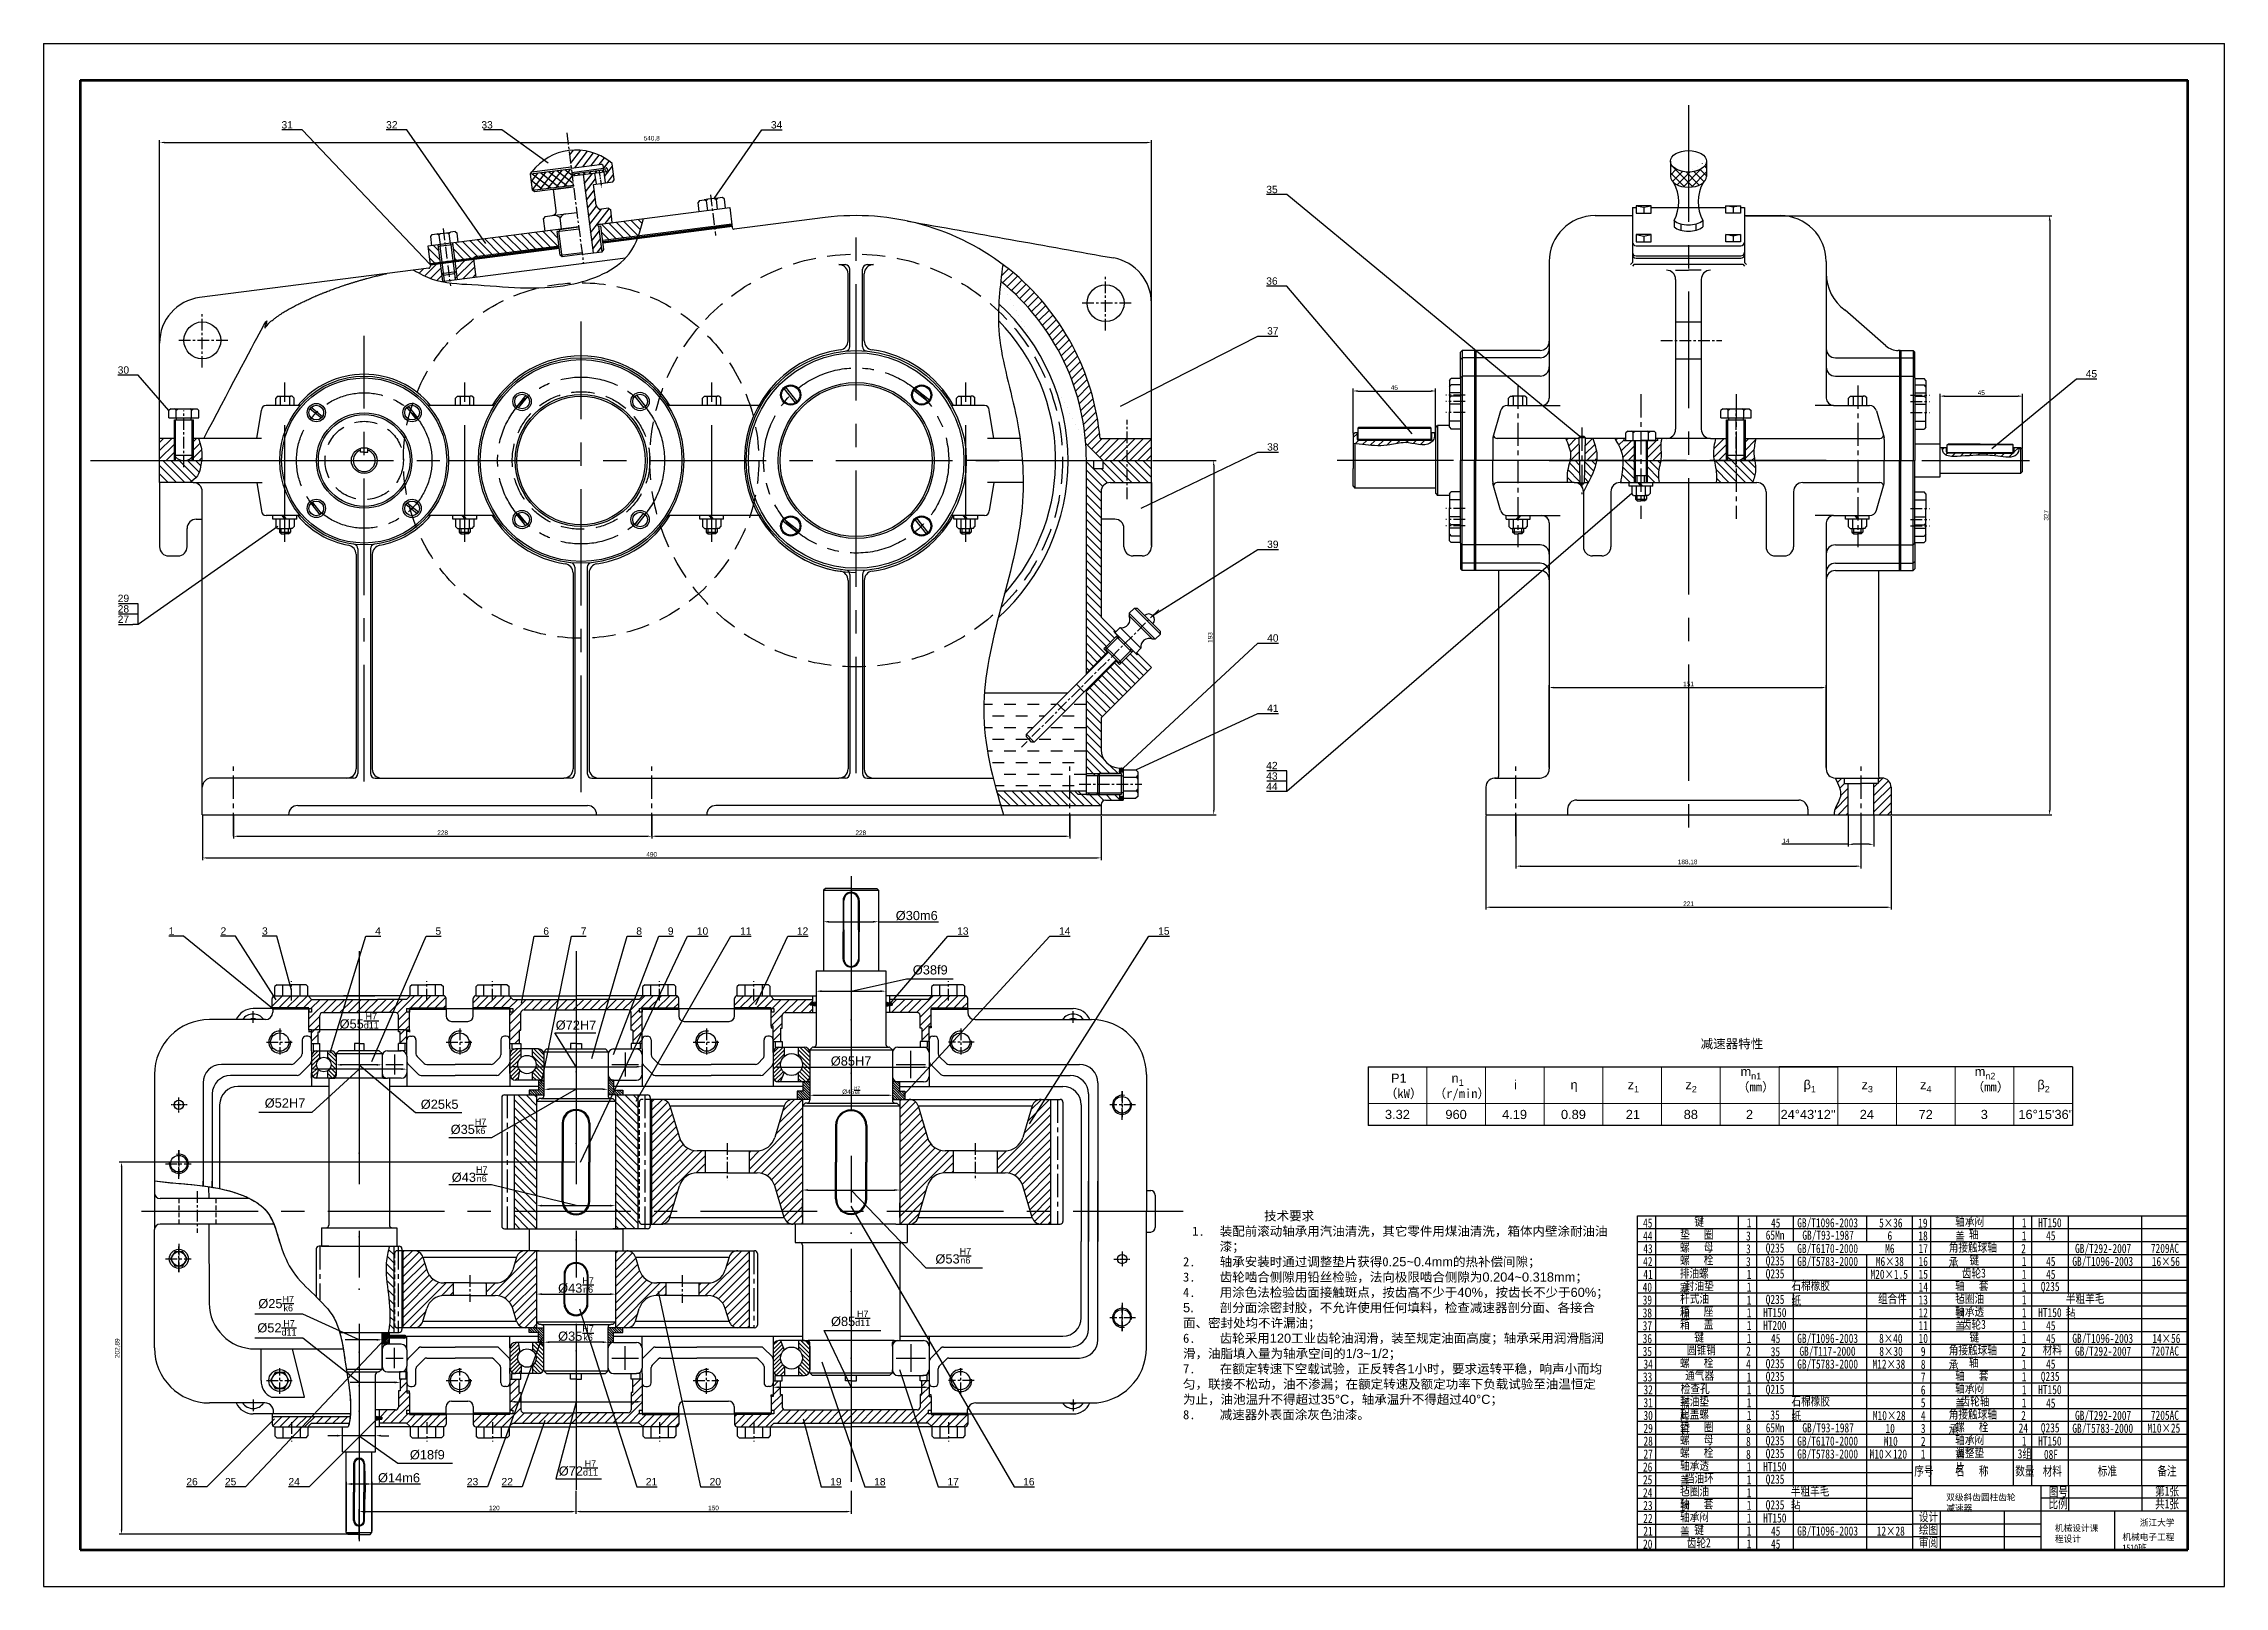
# Model space of a CAD drawing. Header units: millimetres. Extents: x 3025 to 5024, y 1381 to 2247.
# Drawn here: x 3835 to 5024, y 1406 to 2247 of the extents above; entities that cross this region are included whole.
import ezdxf
from ezdxf import colors
from ezdxf.entities.mleader import LeaderData, LeaderLine
from ezdxf.math import Vec2, Vec3

# ---------------------------------------------------------------- set-up
doc = ezdxf.new("R2010")
doc.units = ezdxf.units.MM
for name, pattern in [('CENTER', [10.16, 6.35, -1.27, 1.27, -1.27]), ('CENTERX2', [20.32, 12.7, -2.54, 2.54, -2.54]), ('HIDDEN', [1.905, 1.27, -0.635])]:
    doc.linetypes.add(name, pattern=pattern)
doc.layers.get('0').update_dxf_attribs({"lineweight": 30})
for name, color, linetype, lineweight in [('1', 7, 'Continuous', 15), ('特粗线', 7, 'Continuous', 60), ('粗线', 7, 'Continuous', 53)]:
    doc.layers.add(name, color=color, linetype=linetype, lineweight=lineweight)
for name, color, linetype in [('中心线', 1, 'CENTER'), ('细线', 7, 'Continuous'), ('虚线', 7, 'HIDDEN')]:
    doc.layers.add(name, color=color, linetype=linetype)
doc.styles.get("Standard").update_dxf_attribs({"font": 'arial.ttf'})
doc.dimstyles.new('ISO-25', dxfattribs={"dimtxt": 2.5, "dimasz": 2.5, "dimexe": 1.25, "dimexo": 0.625, "dimtad": 1, "dimtxsty": 'Standard', "dimcen": 2.5, "dimadec": 0, "dimazin": 0, "dimtfac": 1, "dimtmove": 0, "dimatfit": 3, "dimfxl": 1, "dimarcsym": 0})
doc.dimstyles.new('副本 ISO-25', dxfattribs={"dimtxt": 5, "dimasz": 3, "dimexe": 1.25, "dimexo": 0.625, "dimtad": 1, "dimdec": 0, "dimtxsty": 'Standard', "dimcen": 2.5, "dimadec": 0, "dimazin": 0, "dimtfac": 1, "dimtdec": 0, "dimtmove": 0, "dimatfit": 3, "dimfxl": 1, "dimarcsym": 0})
pattern_1 = [(45, (4125.1166, 1534.4628), (-2.245064, 2.245064), [])]
pattern_2 = [(135, (3650.9947, 1310.5194), (-0.6735192, -0.6735192), [])]
pattern_3 = [(45, (3650.9947, 1310.5194), (-0.4490128, 0.4490128), []), (135, (3650.9947, 1310.5194), (-0.4490128, -0.4490128), [])]
pattern_4 = [(135, (3653.7595, 1156.6834), (-2.245064, -2.245064), [])]
pattern_5 = [(45, (3653.7595, 1156.6834), (-2.245064, 2.245064), [])]
pattern_6 = [(45, (1480.8898, 576.236), (-2.245064, 2.245064), [])]

msp = doc.modelspace()

# ---------------------------------------------------------------- texts
at = {"attachment_point": 1}
for s, width, insert, char_height in [('{\\fSimSun|b0|i0|c134|p2;减速器特性}', 76.00243, (4738.297, 1704.292), 5), ('\\pi12.445;P1\\P\\pi9.13;{\\fSimSun|b0|i0|c134|p2;（kW）}', 31.61203, (4557.021, 1685.541), 5), ('\\A1;\\pi13.449;n{\\H0.7x;\\S^ 1;}\\P\\pi3.7669;{\\fSimSun|b0|i0|c134|p2;（r/min）}', 31.61203, (4589.021, 1685.541), 5), ('\\pi15.499;i', 31.61203, (4621.021, 1681.98), 5), ('\\pi14.334;η', 31.61203, (4653.021, 1681.98), 5), ('\\A1;\\pi13.483;z{\\H0.7x;\\S^ 1;}', 31.61203, (4685.021, 1681.98), 5), ('\\A1;\\pi12.969;z{\\H0.7x;\\S^ 2;}', 31.61203, (4717.021, 1681.98), 5), ('\\A1;\\pi11.018;m{\\H0.7x;\\S^ n1;}\\P\\pi9.13;{\\fSimSun|b0|i0|c134|p2;（mm）}', 31.61203, (4749.021, 1689.138), 5), ('\\A1;\\pi13.391;β{\\H0.7x;\\S^ 1;}', 31.61203, (4781.021, 1681.98), 5), ('\\A1;\\pi12.982;z{\\H0.7x;\\S^ 3;}', 31.61203, (4813.021, 1681.98), 5), ('\\A1;\\pi12.918;z{\\H0.7x;\\S^ 4;}', 31.61203, (4845.021, 1681.98), 5), ('\\A1;\\pi10.698;m{\\H0.7x;\\S^ n2;}\\P\\pi9.13;{\\fSimSun|b0|i0|c134|p2;（mm）}', 31.61203, (4877.021, 1689.138), 5), ('\\A1;\\pi12.877;β{\\H0.7x;\\S^ 2;}', 31.61203, (4909.021, 1681.98), 5), ('\\pi9.3394;3.32', 31.61203, (4556.833, 1665.745), 5), ('\\pi10.291;960', 31.61203, (4588.833, 1665.745), 5), ('\\pi9.2064;4.19', 31.61203, (4620.833, 1665.745), 5), ('\\pi9.307;0.89', 31.61203, (4652.833, 1665.745), 5), ('\\pi12.665;21', 31.61203, (4684.833, 1665.745), 5), ('\\pi12.216;88', 31.61203, (4716.833, 1665.745), 5), ('\\pi14.15;2', 31.61203, (4748.833, 1665.745), 5), ("\\pi1.0209;24°43'12''", 31.61203, (4780.833, 1665.745), 5), ('\\pi12.192;24', 31.61203, (4812.833, 1665.745), 5), ('\\pi12.271;72', 31.61203, (4844.833, 1665.745), 5), ('\\pi14.169;3', 31.61203, (4876.833, 1665.745), 5), ("16%%D15'36''", 20.18952, (4911.527, 1665.765), 5), ('{\\f长仿宋体|b0|i0|c134|p49;45}', 15, (4706.892, 1606.582), 5), ('{\\f长仿宋体|b0|i0|c134|p49;键}', 18.35678, (4734.847, 1607.494), 5), ('{\\f长仿宋体|b0|i0|c134|p49;1}', 15, (4763.452, 1606.732), 5), ('{\\f长仿宋体|b0|i0|c134|p49;45}', 15, (4776.656, 1606.617), 5), ('{\\f长仿宋体|b0|i0|c134|p49;GB/T1096-2003}', 15, (4790.944, 1606.689), 5), ('{\\f长仿宋体|b0|i0|c134|p49;5×36}', 17.14946, (4835.599, 1606.632), 5), ('{\\f长仿宋体|b0|i0|c134|p49;19}', 15, (4856.919, 1606.582), 5), ('{\\f长仿宋体|b0|i0|c134|p49;轴承闷盖}', 18.35678, (4877.085, 1607.494), 5), ('{\\f长仿宋体|b0|i0|c134|p49;1}', 15, (4913.452, 1606.732), 5), ('{\\f长仿宋体|b0|i0|c134|p49;HT150}', 15, (4922.335, 1606.769), 5), ('{\\f长仿宋体|b0|i0|c134|p49;44}', 15, (4706.919, 1599.582), 5), ('{\\f长仿宋体|b0|i0|c134|p49;螺   母}', 18.35678, (4727.085, 1593.494), 5), ('{\\f长仿宋体|b0|i0|c134|p49;垫   圈}', 18.35678, (4727.085, 1600.494), 5), ('{\\f长仿宋体|b0|i0|c134|p49;3}', 15, (4763.062, 1599.509), 5), ('{\\f长仿宋体|b0|i0|c134|p49;65Mn}', 15, (4773.777, 1599.951), 5), ('{\\f长仿宋体|b0|i0|c134|p49;GB/T93-1987}', 15, (4793.755, 1599.93), 5), ('{\\f长仿宋体|b0|i0|c134|p49;6}', 21.0048, (4840.174, 1599.632), 5), ('{\\f长仿宋体|b0|i0|c134|p49;18}', 15, (4857.016, 1599.582), 5), ('{\\f长仿宋体|b0|i0|c134|p49;角接触球轴承}', 28.27608, (4873.569, 1593.423), 5), ('{\\f长仿宋体|b0|i0|c134|p49;轴}', 18.35678, (4884.571, 1600.657), 5), ('{\\f长仿宋体|b0|i0|c134|p49;1}', 15, (4913.416, 1599.589), 5), ('{\\f长仿宋体|b0|i0|c134|p49;45}', 15, (4926.656, 1599.684), 5), ('{\\f长仿宋体|b0|i0|c134|p49;42}', 15, (4706.919, 1585.582), 5), ('{\\f长仿宋体|b0|i0|c134|p49;43}', 15, (4707.016, 1592.582), 5), ('{\\f长仿宋体|b0|i0|c134|p49;螺   栓}', 18.35678, (4727.085, 1586.494), 5), ('{\\f长仿宋体|b0|i0|c134|p49;3}', 15, (4763.062, 1592.509), 5), ('{\\f长仿宋体|b0|i0|c134|p49;3}', 15, (4763.062, 1585.509), 5), ('{\\f长仿宋体|b0|i0|c134|p49;Q235}', 15, (4773.777, 1592.951), 5), ('{\\f长仿宋体|b0|i0|c134|p49;Q235}', 15, (4773.777, 1585.951), 5), ('{\\f长仿宋体|b0|i0|c134|p49;GB/T6170-2000}', 15, (4790.944, 1592.689), 5), ('{\\f长仿宋体|b0|i0|c134|p49;GB/T5783-2000}', 15, (4790.944, 1585.689), 5), ('{\\f长仿宋体|b0|i0|c134|p49;M6×38}', 21.0048, (4833.797, 1585.632), 5), ('{\\f长仿宋体|b0|i0|c134|p49;M6}', 21.0048, (4838.921, 1592.632), 5), ('{\\f长仿宋体|b0|i0|c134|p49;17}', 15, (4857.121, 1592.674), 5), ('{\\f长仿宋体|b0|i0|c134|p49;16}', 15, (4857.121, 1585.674), 5), ('{\\f长仿宋体|b0|i0|c134|p49;键}', 18.35678, (4884.847, 1586.494), 5), ('{\\f长仿宋体|b0|i0|c134|p49;2}', 15, (4913.063, 1592.628), 5), ('{\\f长仿宋体|b0|i0|c134|p49;1}', 15, (4913.445, 1585.667), 5), ('{\\f长仿宋体|b0|i0|c134|p49;1}', 15, (4913.445, 1585.667), 5), ('{\\f长仿宋体|b0|i0|c134|p49;45}', 15, (4926.656, 1585.617), 5), ('{\\f长仿宋体|b0|i0|c134|p49;GB/T1096-2003}', 15, (4940.944, 1585.689), 5), ('{\\f长仿宋体|b0|i0|c134|p49;GB/T292-2007}', 15, (4942.416, 1592.689), 5), ('{\\f长仿宋体|b0|i0|c134|p49;7209AC}', 15, (4983.777, 1592.773), 5), ('{\\f长仿宋体|b0|i0|c134|p49;16×56}', 17.14946, (4984.289, 1585.632), 5), ('{\\f长仿宋体|b0|i0|c134|p49;40}', 15, (4706.684, 1571.582), 5), ('{\\f长仿宋体|b0|i0|c134|p49;41}', 15, (4707.016, 1578.582), 5), ('{\\f长仿宋体|b0|i0|c134|p49;排油螺塞}', 18.35678, (4726.925, 1579.317), 5), ('{\\f长仿宋体|b0|i0|c134|p49;封油垫}', 18.35678, (4729.651, 1572.494), 5), ('{\\f长仿宋体|b0|i0|c134|p49;1}', 15, (4763.416, 1578.589), 5), ('{\\f长仿宋体|b0|i0|c134|p49;1}', 15, (4763.452, 1571.732), 5), ('{\\f长仿宋体|b0|i0|c134|p49;Q235}', 15, (4773.777, 1578.951), 5), ('{\\f长仿宋体|b0|i0|c134|p49;石棉橡胶纸}', 22.62923, (4787.815, 1572.568), 5), ('{\\f长仿宋体|b0|i0|c134|p49;M20×1.5}', 21.0048, (4830.912, 1578.632), 5), ('{\\f长仿宋体|b0|i0|c134|p49;15}', 15, (4857.121, 1578.674), 5), ('{\\f长仿宋体|b0|i0|c134|p49;14}', 15, (4857.121, 1571.674), 5), ('{\\f长仿宋体|b0|i0|c134|p49;轴   套}', 18.35678, (4877.085, 1572.494), 5), ('{\\f长仿宋体|b0|i0|c134|p49;齿轮3}', 18.35678, (4880.73, 1579.317), 5), ('{\\f长仿宋体|b0|i0|c134|p49;1}', 15, (4913.445, 1578.667), 5), ('{\\f长仿宋体|b0|i0|c134|p49;1}', 15, (4913.445, 1571.667), 5), ('{\\f长仿宋体|b0|i0|c134|p49;Q235}', 15, (4923.777, 1571.951), 5), ('{\\f长仿宋体|b0|i0|c134|p49;45}', 15, (4926.656, 1578.617), 5), ('{\\f长仿宋体|b0|i0|c134|p49;39}', 15, (4706.684, 1564.582), 5), ('{\\f长仿宋体|b0|i0|c134|p49;杆式油标}', 18.35678, (4727.092, 1565.494), 5), ('{\\f长仿宋体|b0|i0|c134|p49;箱   座}', 18.35678, (4727.085, 1558.494), 5), ('{\\f长仿宋体|b0|i0|c134|p49;1}', 15, (4763.412, 1564.537), 5), ('{\\f长仿宋体|b0|i0|c134|p49;HT150}', 15, (4772.335, 1557.769), 5), ('{\\f长仿宋体|b0|i0|c134|p49;Q235}', 15, (4773.777, 1564.951), 5), ('{\\f长仿宋体|b0|i0|c134|p49;组合件}', 21.0048, (4835.025, 1565.354), 5), ('{\\f长仿宋体|b0|i0|c134|p49;13}', 15, (4857.121, 1564.674), 5), ('{\\f长仿宋体|b0|i0|c134|p49;12}', 15, (4857.121, 1557.674), 5), ('{\\f长仿宋体|b0|i0|c134|p49;毡圈油封}', 18.35678, (4877.085, 1565.494), 5), ('{\\f长仿宋体|b0|i0|c134|p49;轴承透盖}', 18.35678, (4877.085, 1558.494), 5), ('{\\f长仿宋体|b0|i0|c134|p49;1}', 15, (4913.452, 1564.732), 5), ('{\\f长仿宋体|b0|i0|c134|p49;HT150}', 15, (4922.335, 1557.769), 5), ('{\\f长仿宋体|b0|i0|c134|p49;半粗羊毛毡}', 22.62923, (4937.463, 1565.494), 5), ('{\\f长仿宋体|b0|i0|c134|p49;38}', 15, (4706.684, 1557.582), 5), ('{\\f长仿宋体|b0|i0|c134|p49;37}', 15, (4706.684, 1550.582), 5), ('{\\f长仿宋体|b0|i0|c134|p49;箱   盖}', 18.35678, (4727.085, 1551.494), 5), ('{\\f长仿宋体|b0|i0|c134|p49;1}', 15, (4763.452, 1557.732), 5), ('{\\f长仿宋体|b0|i0|c134|p49;1}', 15, (4763.452, 1550.732), 5), ('{\\f长仿宋体|b0|i0|c134|p49;HT200}', 15, (4772.335, 1550.769), 5), ('{\\f长仿宋体|b0|i0|c134|p49;11}', 15, (4857.121, 1550.674), 5), ('{\\f长仿宋体|b0|i0|c134|p49;齿轮3}', 18.35678, (4880.73, 1551.317), 5), ('{\\f长仿宋体|b0|i0|c134|p49;1}', 15, (4913.445, 1550.667), 5), ('{\\f长仿宋体|b0|i0|c134|p49;1}', 15, (4913.452, 1557.732), 5), ('{\\f长仿宋体|b0|i0|c134|p49;45}', 15, (4926.656, 1550.617), 5), ('{\\f长仿宋体|b0|i0|c134|p49;36}', 15, (4706.684, 1543.582), 5), ('{\\f长仿宋体|b0|i0|c134|p49;35}', 15, (4706.684, 1536.582), 5), ('{\\f长仿宋体|b0|i0|c134|p49;圆锥销}', 18.35678, (4730.848, 1537.494), 5), ('{\\f长仿宋体|b0|i0|c134|p49;键}', 18.35678, (4734.847, 1544.494), 5), ('{\\f长仿宋体|b0|i0|c134|p49;2}', 15, (4763.116, 1536.732), 5), ('{\\f长仿宋体|b0|i0|c134|p49;1}', 15, (4763.452, 1543.732), 5), ('{\\f长仿宋体|b0|i0|c134|p49;35}', 15, (4776.512, 1536.454), 5), ('{\\f长仿宋体|b0|i0|c134|p49;45}', 15, (4776.656, 1543.617), 5), ('{\\f长仿宋体|b0|i0|c134|p49;GB/T1096-2003}', 15, (4790.944, 1543.689), 5), ('{\\f长仿宋体|b0|i0|c134|p49;GB/T117-2000}', 15, (4792.15, 1536.689), 5), ('{\\f长仿宋体|b0|i0|c134|p49;8×40}', 17.14946, (4835.599, 1543.632), 5), ('{\\f长仿宋体|b0|i0|c134|p49;8×30}', 21.0048, (4835.709, 1536.632), 5), ('{\\f长仿宋体|b0|i0|c134|p49;10}', 15, (4857.121, 1543.674), 5), ('{\\f长仿宋体|b0|i0|c134|p49;9}', 15, (4858.352, 1536.582), 5), ('{\\f长仿宋体|b0|i0|c134|p49;角接触球轴承}', 28.27608, (4873.569, 1537.423), 5), ('{\\f长仿宋体|b0|i0|c134|p49;键}', 18.35678, (4884.847, 1544.494), 5), ('{\\f长仿宋体|b0|i0|c134|p49;2}', 15, (4913.063, 1536.628), 5), ('{\\f长仿宋体|b0|i0|c134|p49;1}', 15, (4913.445, 1543.667), 5), ('{\\f长仿宋体|b0|i0|c134|p49;材料}', 15, (4924.802, 1537.494), 5), ('{\\f长仿宋体|b0|i0|c134|p49;45}', 15, (4926.656, 1543.617), 5), ('{\\f长仿宋体|b0|i0|c134|p49;GB/T1096-2003}', 15, (4940.944, 1543.689), 5), ('{\\f长仿宋体|b0|i0|c134|p49;GB/T292-2007}', 15, (4942.416, 1536.689), 5), ('{\\f长仿宋体|b0|i0|c134|p49;7207AC}', 15, (4983.777, 1536.773), 5), ('{\\f长仿宋体|b0|i0|c134|p49;14×56}', 15, (4984.541, 1543.632), 5), ('{\\f长仿宋体|b0|i0|c134|p49;33}', 15, (4706.809, 1522.674), 5), ('{\\f长仿宋体|b0|i0|c134|p49;34}', 15, (4707.121, 1529.674), 5), ('{\\f长仿宋体|b0|i0|c134|p49;螺   栓}', 18.35678, (4727.085, 1530.494), 5), ('{\\f长仿宋体|b0|i0|c134|p49;通气器}', 18.35678, (4729.857, 1523.61), 5), ('{\\f长仿宋体|b0|i0|c134|p49;4}', 15, (4763.063, 1529.628), 5), ('{\\f长仿宋体|b0|i0|c134|p49;1}', 15, (4763.445, 1522.667), 5), ('{\\f长仿宋体|b0|i0|c134|p49;1}', 15, (4763.445, 1522.667), 5), ('{\\f长仿宋体|b0|i0|c134|p49;Q235}', 15, (4773.777, 1529.951), 5), ('{\\f长仿宋体|b0|i0|c134|p49;Q235}', 15, (4773.777, 1522.951), 5), ('{\\f长仿宋体|b0|i0|c134|p49;GB/T5783-2000}', 15, (4790.944, 1529.689), 5), ('{\\f长仿宋体|b0|i0|c134|p49;M12×38}', 21.0048, (4832, 1529.632), 5), ('{\\f长仿宋体|b0|i0|c134|p49;8}', 15, (4858.352, 1529.582), 5), ('{\\f长仿宋体|b0|i0|c134|p49;7}', 15, (4858.352, 1522.582), 5), ('{\\f长仿宋体|b0|i0|c134|p49;轴   套}', 18.35678, (4877.085, 1523.494), 5), ('{\\f长仿宋体|b0|i0|c134|p49;轴}', 18.35678, (4884.571, 1530.657), 5), ('{\\f长仿宋体|b0|i0|c134|p49;1}', 15, (4913.39, 1522.805), 5), ('{\\f长仿宋体|b0|i0|c134|p49;1}', 15, (4913.416, 1529.589), 5), ('{\\f长仿宋体|b0|i0|c134|p49;Q235}', 15, (4923.777, 1522.951), 5), ('{\\f长仿宋体|b0|i0|c134|p49;45}', 15, (4926.656, 1529.684), 5), ('{\\f长仿宋体|b0|i0|c134|p49;32}', 15, (4707.121, 1515.674), 5), ('{\\f长仿宋体|b0|i0|c134|p49;封油垫片}', 18.35678, (4727.085, 1509.494), 5), ('{\\f长仿宋体|b0|i0|c134|p49;检查孔盖}', 18.35678, (4727.448, 1516.335), 5), ('{\\f长仿宋体|b0|i0|c134|p49;1}', 15, (4763.445, 1515.667), 5), ('{\\f长仿宋体|b0|i0|c134|p49;Q215}', 15, (4773.777, 1515.951), 5), ('{\\f长仿宋体|b0|i0|c134|p49;石棉橡胶纸}', 22.62923, (4787.815, 1509.568), 5), ('{\\f长仿宋体|b0|i0|c134|p49;6}', 15, (4858.352, 1515.582), 5), ('{\\f长仿宋体|b0|i0|c134|p49;轴承闷盖}', 18.35678, (4877.085, 1516.494), 5), ('{\\f长仿宋体|b0|i0|c134|p49;齿轮轴}', 18.35678, (4880.016, 1509.494), 5), ('{\\f长仿宋体|b0|i0|c134|p49;1}', 15, (4913.452, 1515.732), 5), ('{\\f长仿宋体|b0|i0|c134|p49;HT150}', 15, (4922.335, 1515.769), 5), ('{\\f长仿宋体|b0|i0|c134|p49;31}', 15, (4707.121, 1508.674), 5), ('{\\f长仿宋体|b0|i0|c134|p49;30}', 15, (4707.121, 1501.674), 5), ('{\\f长仿宋体|b0|i0|c134|p49;起盖螺钉}', 18.35678, (4727.085, 1502.494), 5), ('{\\f长仿宋体|b0|i0|c134|p49;1}', 15, (4763.445, 1508.667), 5), ('{\\f长仿宋体|b0|i0|c134|p49;1}', 15, (4763.452, 1501.732), 5), ('{\\f长仿宋体|b0|i0|c134|p49;35}', 15, (4776.302, 1501.951), 5), ('{\\f长仿宋体|b0|i0|c134|p49;M10×28}', 21.0048, (4832.205, 1501.632), 5), ('{\\f长仿宋体|b0|i0|c134|p49;4}', 15, (4858.352, 1501.582), 5), ('{\\f长仿宋体|b0|i0|c134|p49;5}', 15, (4858.352, 1508.582), 5), ('{\\f长仿宋体|b0|i0|c134|p49;角接触球轴承}', 28.27608, (4873.569, 1502.423), 5), ('{\\f长仿宋体|b0|i0|c134|p49;2}', 15, (4913.063, 1501.628), 5), ('{\\f长仿宋体|b0|i0|c134|p49;1}', 15, (4913.412, 1508.537), 5), ('{\\f长仿宋体|b0|i0|c134|p49;45}', 15, (4926.656, 1508.375), 5), ('{\\f长仿宋体|b0|i0|c134|p49;GB/T292-2007}', 15, (4942.416, 1501.689), 5), ('{\\f长仿宋体|b0|i0|c134|p49;7205AC}', 15, (4983.777, 1501.773), 5), ('{\\f长仿宋体|b0|i0|c134|p49;29}', 15, (4707.121, 1494.674), 5), ('{\\f长仿宋体|b0|i0|c134|p49;28}', 15, (4707.121, 1487.674), 5), ('{\\f长仿宋体|b0|i0|c134|p49;螺   母}', 18.35678, (4727.085, 1488.494), 5), ('{\\f长仿宋体|b0|i0|c134|p49;垫   圈}', 18.35678, (4727.085, 1495.494), 5), ('{\\f长仿宋体|b0|i0|c134|p49;8}', 15, (4763.062, 1494.509), 5), ('{\\f长仿宋体|b0|i0|c134|p49;8}', 15, (4763.062, 1487.509), 5), ('{\\f长仿宋体|b0|i0|c134|p49;Q235}', 15, (4773.777, 1487.951), 5), ('{\\f长仿宋体|b0|i0|c134|p49;65Mn}', 15, (4773.777, 1494.951), 5), ('{\\f长仿宋体|b0|i0|c134|p49;GB/T6170-2000}', 15, (4790.944, 1487.689), 5), ('{\\f长仿宋体|b0|i0|c134|p49;GB/T93-1987}', 15, (4793.755, 1494.93), 5), ('{\\f长仿宋体|b0|i0|c134|p49;M10}', 21.0048, (4838.103, 1487.632), 5), ('{\\f长仿宋体|b0|i0|c134|p49;10}', 21.0048, (4839.076, 1494.632), 5), ('{\\f长仿宋体|b0|i0|c134|p49;3}', 15, (4858.352, 1494.582), 5), ('{\\f长仿宋体|b0|i0|c134|p49;2}', 15, (4858.352, 1487.582), 5), ('{\\f长仿宋体|b0|i0|c134|p49;螺   栓}', 18.35678, (4877.085, 1495.494), 5), ('{\\f长仿宋体|b0|i0|c134|p49;轴承闷盖}', 18.35678, (4877.085, 1488.494), 5), ('{\\f长仿宋体|b0|i0|c134|p49;24}', 15, (4911.682, 1494.818), 5), ('{\\f长仿宋体|b0|i0|c134|p49;1}', 15, (4913.452, 1487.732), 5), ('{\\f长仿宋体|b0|i0|c134|p49;HT150}', 15, (4922.335, 1487.769), 5), ('{\\f长仿宋体|b0|i0|c134|p49;Q235}', 15, (4923.777, 1494.951), 5), ('{\\f长仿宋体|b0|i0|c134|p49;GB/T5783-2000}', 15, (4940.944, 1494.689), 5), ('{\\f长仿宋体|b0|i0|c134|p49;M10×25}', 21.2792, (4981.925, 1494.776), 5), ('{\\f长仿宋体|b0|i0|c134|p49;27}', 15, (4707.121, 1480.674), 5), ('{\\f长仿宋体|b0|i0|c134|p49;螺   栓}', 18.35678, (4727.085, 1481.494), 5), ('{\\f长仿宋体|b0|i0|c134|p49;轴承透盖}', 18.35678, (4727.085, 1474.494), 5), ('{\\f长仿宋体|b0|i0|c134|p49;8}', 15, (4763.062, 1480.509), 5), ('{\\f长仿宋体|b0|i0|c134|p49;Q235}', 15, (4773.777, 1480.951), 5), ('{\\f长仿宋体|b0|i0|c134|p49;GB/T5783-2000}', 15, (4790.944, 1480.689), 5), ('{\\f长仿宋体|b0|i0|c134|p49;M10×120}', 21.0048, (4830.427, 1480.632), 5), ('{\\f长仿宋体|b0|i0|c134|p49;1}', 15, (4858.352, 1480.582), 5), ('{\\f长仿宋体|b0|i0|c134|p49;调整垫片}', 18.35678, (4877.085, 1481.494), 5), ('{\\f长仿宋体|b0|i0|c134|p49;3组}', 15, (4911.14, 1480.777), 5), ('{\\f长仿宋体|b0|i0|c134|p49;08F}', 15, (4925.476, 1480.454), 5), ('{\\f长仿宋体|b0|i0|c134|p49;26}', 15, (4706.85, 1473.582), 5), ('{\\f长仿宋体|b0|i0|c134|p49;25}', 15, (4706.85, 1466.582), 5), ('{\\f长仿宋体|b0|i0|c134|p49;挡油环}', 18.35678, (4729.69, 1467.46), 5), ('{\\f长仿宋体|b0|i0|c134|p49;1}', 15, (4763.416, 1466.589), 5), ('{\\f长仿宋体|b0|i0|c134|p49;1}', 15, (4763.452, 1473.732), 5), ('{\\f长仿宋体|b0|i0|c134|p49;HT150}', 15, (4772.335, 1473.769), 5), ('{\\f长仿宋体|b0|i0|c134|p49;Q235}', 15, (4773.777, 1466.951), 5), ('{\\f长仿宋体|b0|i0|c134|p49;序号}', 15, (4854.802, 1471.402), 5), ('{\\f长仿宋体|b0|i0|c134|p49;名   称}', 18.35678, (4877.085, 1471.402), 5), ('{\\f长仿宋体|b0|i0|c134|p49;数量}', 15, (4909.802, 1471.402), 5), ('{\\f长仿宋体|b0|i0|c134|p49;材料}', 15, (4924.802, 1471.402), 5), ('{\\f长仿宋体|b0|i0|c134|p49;标准}', 15, (4954.802, 1471.402), 5), ('{\\f长仿宋体|b0|i0|c134|p49;备注}', 15, (4987.302, 1471.402), 5), ('{\\f长仿宋体|b0|i0|c134|p49;24}', 15, (4706.85, 1459.582), 5), ('{\\f长仿宋体|b0|i0|c134|p49;23}', 15, (4706.977, 1452.582), 5), ('{\\f长仿宋体|b0|i0|c134|p49;毡圈油封}', 18.35678, (4727.085, 1460.494), 5), ('{\\f长仿宋体|b0|i0|c134|p49;轴   套}', 18.35678, (4727.085, 1453.494), 5), ('{\\f长仿宋体|b0|i0|c134|p49;1}', 15, (4763.416, 1459.589), 5), ('{\\f长仿宋体|b0|i0|c134|p49;1}', 15, (4763.452, 1452.732), 5), ('{\\f长仿宋体|b0|i0|c134|p49;Q235}', 15, (4773.777, 1452.951), 5), ('{\\f长仿宋体|b0|i0|c134|p49;半粗羊毛毡}', 22.62923, (4787.463, 1460.494), 5), ('{\\f长仿宋体|b0|i0|c134|p49;双级斜齿圆柱齿轮减速器}', 38.1293, (4872.21, 1456.314), 3.5), ('{\\f长仿宋体|b0|i0|c134|p49;比例}', 15, (4927.948, 1453.536), 5), ('{\\f长仿宋体|b0|i0|c134|p49;图号}', 15, (4928.074, 1460.106), 5), ('{\\f长仿宋体|b0|i0|c134|p49;第1张}', 15, (4986.053, 1460.494), 5), ('{\\f长仿宋体|b0|i0|c134|p49;共1张}', 15, (4986.053, 1453.494), 5), ('{\\f长仿宋体|b0|i0|c134|p49;22}', 15, (4706.996, 1445.582), 5), ('{\\f长仿宋体|b0|i0|c134|p49;轴承闷盖}', 18.35678, (4727.085, 1446.494), 5), ('{\\f长仿宋体|b0|i0|c134|p49;键}', 18.35678, (4734.847, 1439.494), 5), ('{\\f长仿宋体|b0|i0|c134|p49;1}', 15, (4763.452, 1445.732), 5), ('{\\f长仿宋体|b0|i0|c134|p49;HT150}', 15, (4772.335, 1445.769), 5), ('{\\f长仿宋体|b0|i0|c134|p49;GB/T1096-2003}', 15, (4790.944, 1438.689), 5), ('{\\f长仿宋体|b0|i0|c134|p49;绘图}', 15, (4857.302, 1439.494), 5), ('{\\f长仿宋体|b0|i0|c134|p49;设计}', 15, (4857.302, 1446.494), 5), ('{\\f长仿宋体|b0|i0|c134|p49;机械设计课程设计}', 27.07674, (4931.464, 1439.494), 3.5), ('{\\f长仿宋体|b0|i0|c134|p49;浙江大学}', 27.07674, (4977.741, 1442.497), 3.5), ('{\\f长仿宋体|b0|i0|c134|p49;20}', 15, (4706.892, 1431.582), 5), ('{\\f长仿宋体|b0|i0|c134|p49;21}', 15, (4707.035, 1438.582), 5), ('{\\f长仿宋体|b0|i0|c134|p49;齿轮2}', 18.35678, (4730.73, 1432.317), 5), ('{\\f长仿宋体|b0|i0|c134|p49;1}', 15, (4763.445, 1438.667), 5), ('{\\f长仿宋体|b0|i0|c134|p49;1}', 15, (4763.445, 1431.667), 5), ('{\\f长仿宋体|b0|i0|c134|p49;45}', 15, (4776.656, 1438.617), 5), ('{\\f长仿宋体|b0|i0|c134|p49;45}', 15, (4776.656, 1431.617), 5), ('{\\f长仿宋体|b0|i0|c134|p49;12×28}', 17.14946, (4834.289, 1438.632), 5), ('{\\f长仿宋体|b0|i0|c134|p49;审阅}', 15, (4857.302, 1432.494), 5), ('{\\f长仿宋体|b0|i0|c134|p49;机械电子工程1510班}', 32.52915, (4968.246, 1434.684), 3.5)]:
    msp.add_mtext_dynamic_manual_height_columns(s, width=width, gutter_width=12.5, heights=[0], dxfattribs=dict(at, insert=insert, char_height=char_height))
at = {"layer": '细线'}
for s, insert, char_height, attachment_point in [('29', (3881.465, 1946.605), 4, 3), ('28', (3881.465, 1940.858), 4, 3), ('27', (3881.465, 1935.221), 4, 3), ('42', (4507.648, 1855.457), 4, 3), ('43', (4507.648, 1849.709), 4, 3), ('%%C38f9', (4318.268, 1741.968), 5, 5), ('%%c72H7', (4125.117, 1711.856), 5, 5), ('%%c52H7', (3966.461, 1669.38), 5, 5), ('%%c25k5', (4050.767, 1668.729), 5, 5), ('%%c35{\\H0.7x;\\SH7/k6;}', (4066.505, 1656.742), 5, 5), ('%%c43{\\H0.7x;\\SH7/n6;}', (4067.095, 1630.627), 5, 5), ('%%C53{\\H0.7x;\\SH7/n6;}', (4330.817, 1586.109), 5, 5), ('\\A1;%%C25{\\H0.7x;\\SH7/k6;}', (3961.63, 1560.154), 5, 5), ('\\A1;%%C52{\\H0.7x;\\SH7/d11;}', (3962.037, 1546.925), 5, 5), ('%%c85{\\H0.7x;\\SH7/d11;}', (4274.834, 1552.036), 5, 5), ('%%C18f9', (4044.056, 1477.671), 5, 5), ('%%c72{\\H0.7x;\\SH7/d11;}', (4126.399, 1470.495), 5, 5)]:
    msp.add_mtext(s, dxfattribs=dict(at, insert=insert, char_height=char_height, attachment_point=attachment_point))
at = {"layer": '细线', "insert": (4456.084, 1610.463), "char_height": 5, "attachment_point": 1}
msp.add_mtext_dynamic_manual_height_columns('{\\fSimSun|b0|i0|c134|p2;             技术要求\\P\\pi-15,l20,t20;1.^I装配前滚动轴承用汽油清洗，其它零件用煤油清洗，箱体内壁涂耐油油漆；\\P2.^I轴承安装时通过调整垫片获得0}.25~0.4mm{\\fSimSun|b0|i0|c134|p2;的热补偿间隙；\\P3.^I齿轮啮合侧隙用铅丝检验，法向极限啮合侧隙为}0.204~0.318mm{\\fSimSun|b0|i0|c134|p2;；\\P4.^I用涂色法检验齿面接触斑点，按齿高不少于}40%{\\fSimSun|b0|i0|c134|p2;，按齿长不少于}60%{\\fSimSun|b0|i0|c134|p2;；\\P}5.^I{\\fSimSun|b0|i0|c134|p2;剖分面涂密封胶，不允许使用任何填料，检查减速器剖分面、各接合面、密封处均不许漏油；\\P6.^I齿轮采用}120{\\fSimSun|b0|i0|c134|p2;工业齿轮油润滑，装至规定油面高度；轴承采用润滑脂润滑，油脂填入量为轴承空间的}1/3~1/2{\\fSimSun|b0|i0|c134|p2;；\\P7.^I在额定转速下空载试验，正反转各}1{\\fSimSun|b0|i0|c134|p2;小时，要求运转平稳，响声小而均匀，联接不松动，油不渗漏；在额定转速及额定功率下负载试验至油温恒定为止，油池温升不得超过}35°C{\\fSimSun|b0|i0|c134|p2;，轴承温升不得超过}40°C{\\fSimSun|b0|i0|c134|p2;；\\P8.^I减速器外表面涂灰色油漆。}', width=231.07482, gutter_width=12.5, heights=[0], dxfattribs=at)

# ---------------------------------------------------------------- blocks, each defined once
blk = doc.blocks.new('*D26')
at = {"layer": 'Defpoints', "color": 0, "transparency": 16777216}
for p in [(4806.7, 1896), (4655.7, 1851.6), (4806.7, 1851.6)]:
    blk.add_point(p, dxfattribs=at)
at = {"layer": '细线', "color": 0, "lineweight": -2, "transparency": 16777216}
for p, q in [((4655.7, 1852.3), (4655.7, 1897.2)), ((4658.2, 1896), (4804.2, 1896)), ((4806.7, 1852.3), (4806.7, 1897.2))]:
    blk.add_line(p, q, dxfattribs=at)
at = {"layer": '细线', "color": 0, "transparency": 16777216}
for points in [[(4658.2, 1896.4), (4658.2, 1895.5), (4655.7, 1896)], [(4804.2, 1896.4), (4804.2, 1895.5), (4806.7, 1896)]]:
    blk.add_solid(points, dxfattribs=at)
at = {"layer": '细线', "color": 0, "transparency": 16777216, "insert": (4731.7, 1897.9), "char_height": 2.5, "attachment_point": 5}
blk.add_mtext('151', dxfattribs=at)
blk = doc.blocks.new('*D27')
at = {"layer": 'Defpoints', "color": 0, "transparency": 16777216}
for p in [(4637.6, 1826.6), (4825.7, 1826.6), (4825.7, 1798.6)]:
    blk.add_point(p, dxfattribs=at)
at = {"layer": '细线', "color": 0, "lineweight": -2, "transparency": 16777216}
for p, q in [((4637.6, 1826), (4637.6, 1797.4)), ((4825.7, 1826), (4825.7, 1797.4)), ((4640.1, 1798.6), (4823.2, 1798.6))]:
    blk.add_line(p, q, dxfattribs=at)
at = {"layer": '细线', "color": 0, "transparency": 16777216}
for points in [[(4640.1, 1799), (4640.1, 1798.2), (4637.6, 1798.6)], [(4823.2, 1799), (4823.2, 1798.2), (4825.7, 1798.6)]]:
    blk.add_solid(points, dxfattribs=at)
at = {"layer": '细线', "color": 0, "transparency": 16777216, "insert": (4731.2, 1800.7), "char_height": 2.5, "attachment_point": 5}
blk.add_mtext('188,18', dxfattribs=at)
blk = doc.blocks.new('*D28')
at = {"layer": 'Defpoints', "color": 0, "transparency": 16777216}
for p in [(3921.4, 1826.6), (4411.4, 1826.6), (4411.4, 1803.1)]:
    blk.add_point(p, dxfattribs=at)
at = {"layer": '细线', "color": 0, "lineweight": -2, "transparency": 16777216}
for p, q in [((3921.4, 1826), (3921.4, 1801.8)), ((4411.4, 1826), (4411.4, 1801.8)), ((3923.9, 1803.1), (4408.9, 1803.1))]:
    blk.add_line(p, q, dxfattribs=at)
at = {"layer": '细线', "color": 0, "transparency": 16777216}
for points in [[(3923.9, 1803.5), (3923.9, 1802.7), (3921.4, 1803.1)], [(4408.9, 1803.5), (4408.9, 1802.7), (4411.4, 1803.1)]]:
    blk.add_solid(points, dxfattribs=at)
at = {"layer": '细线', "color": 0, "transparency": 16777216, "insert": (4166.4, 1805), "char_height": 2.5, "attachment_point": 5}
blk.add_mtext('490', dxfattribs=at)
blk = doc.blocks.new('*D29')
at = {"layer": 'Defpoints', "color": 0, "transparency": 16777216}
for p in [(3938.4, 1826.6), (4166.4, 1826.6), (4166.4, 1814.9)]:
    blk.add_point(p, dxfattribs=at)
at = {"layer": '细线', "color": 0, "lineweight": -2, "transparency": 16777216}
for p, q in [((3938.4, 1826), (3938.4, 1813.6)), ((4166.4, 1826), (4166.4, 1813.6)), ((3940.9, 1814.9), (4163.9, 1814.9))]:
    blk.add_line(p, q, dxfattribs=at)
at = {"layer": '细线', "color": 0, "transparency": 16777216}
for points in [[(3940.9, 1815.3), (3940.9, 1814.5), (3938.4, 1814.9)], [(4163.9, 1815.3), (4163.9, 1814.5), (4166.4, 1814.9)]]:
    blk.add_solid(points, dxfattribs=at)
at = {"layer": '细线', "color": 0, "transparency": 16777216, "insert": (4052.4, 1816.8), "char_height": 2.5, "attachment_point": 5}
blk.add_mtext('228', dxfattribs=at)
blk = doc.blocks.new('*D30')
at = {"layer": 'Defpoints', "color": 0, "transparency": 16777216}
for p in [(4818.7, 1826.6), (4832.7, 1826.6), (4832.7, 1810.5)]:
    blk.add_point(p, dxfattribs=at)
at = {"layer": '细线', "color": 0, "lineweight": -2, "transparency": 16777216}
for p, q in [((4818.7, 1826), (4818.7, 1809.3)), ((4832.7, 1826), (4832.7, 1809.3)), ((4818.7, 1810.5), (4782.5, 1810.5)), ((4830.2, 1810.5), (4821.2, 1810.5))]:
    blk.add_line(p, q, dxfattribs=at)
at = {"layer": '细线', "color": 0, "transparency": 16777216}
for points in [[(4821.2, 1810.9), (4821.2, 1810.1), (4818.7, 1810.5)], [(4830.2, 1810.9), (4830.2, 1810.1), (4832.7, 1810.5)]]:
    blk.add_solid(points, dxfattribs=at)
at = {"layer": '细线', "color": 0, "transparency": 16777216, "insert": (4784.8, 1812.4), "char_height": 2.5, "attachment_point": 5}
blk.add_mtext('14', dxfattribs=at)
blk = doc.blocks.new('*D31')
at = {"layer": 'Defpoints', "color": 0, "transparency": 16777216}
for p in [(4438.9, 2193.1), (3898.1, 2007.7), (4438.9, 1972.7)]:
    blk.add_point(p, dxfattribs=at)
at = {"layer": '细线', "color": 0, "lineweight": -2, "transparency": 16777216}
for p, q in [((3898.1, 2008.4), (3898.1, 2194.3)), ((3900.6, 2193.1), (4436.4, 2193.1)), ((4438.9, 1973.4), (4438.9, 2194.3))]:
    blk.add_line(p, q, dxfattribs=at)
at = {"layer": '细线', "color": 0, "transparency": 16777216}
for points in [[(3900.6, 2193.5), (3900.6, 2192.7), (3898.1, 2193.1)], [(4436.4, 2193.5), (4436.4, 2192.7), (4438.9, 2193.1)]]:
    blk.add_solid(points, dxfattribs=at)
at = {"layer": '细线', "color": 0, "transparency": 16777216, "insert": (4166.4, 2195.2), "char_height": 2.5, "attachment_point": 5}
blk.add_mtext('540,8', dxfattribs=at)
blk = doc.blocks.new('*D32')
at = {"layer": 'Defpoints', "color": 0, "transparency": 16777216}
for p in [(4621.2, 1826.6), (4842.2, 1826.6), (4842.2, 1776.2)]:
    blk.add_point(p, dxfattribs=at)
at = {"layer": '细线', "color": 0, "lineweight": -2, "transparency": 16777216}
for p, q in [((4621.2, 1826), (4621.2, 1774.9)), ((4842.2, 1826), (4842.2, 1774.9)), ((4623.7, 1776.2), (4839.7, 1776.2))]:
    blk.add_line(p, q, dxfattribs=at)
at = {"layer": '细线', "color": 0, "transparency": 16777216}
for points in [[(4623.7, 1776.6), (4623.7, 1775.8), (4621.2, 1776.2)], [(4839.7, 1776.6), (4839.7, 1775.8), (4842.2, 1776.2)]]:
    blk.add_solid(points, dxfattribs=at)
at = {"layer": '细线', "color": 0, "transparency": 16777216, "insert": (4731.7, 1778.1), "char_height": 2.5, "attachment_point": 5}
blk.add_mtext('221', dxfattribs=at)
blk = doc.blocks.new('*D33')
at = {"layer": 'Defpoints', "color": 0, "transparency": 16777216}
for p in [(4438.9, 2019.7), (4411.4, 1826.6), (4472.8, 1826.6)]:
    blk.add_point(p, dxfattribs=at)
at = {"layer": '细线', "color": 0, "lineweight": -2, "transparency": 16777216}
for p, q in [((4439.5, 2019.7), (4474.1, 2019.7)), ((4472.8, 2017.2), (4472.8, 1829.1)), ((4412, 1826.6), (4474.1, 1826.6))]:
    blk.add_line(p, q, dxfattribs=at)
at = {"layer": '细线', "color": 0, "transparency": 16777216}
for points in [[(4472.4, 2017.2), (4473.2, 2017.2), (4472.8, 2019.7)], [(4472.4, 1829.1), (4473.2, 1829.1), (4472.8, 1826.6)]]:
    blk.add_solid(points, dxfattribs=at)
at = {"layer": '细线', "color": 0, "transparency": 16777216, "insert": (4470.9, 1923.2), "char_height": 2.5, "attachment_point": 5, "rotation": 90}
blk.add_mtext('193', dxfattribs=at)
blk = doc.blocks.new('*D34')
at = {"layer": 'Defpoints', "color": 0, "transparency": 16777216}
for p in [(4125.1, 1458.6), (4125.1, 1446.8), (4006.9, 1431)]:
    blk.add_point(p, dxfattribs=at)
at = {"layer": '细线', "color": 0, "lineweight": -2, "transparency": 16777216}
for p, q in [((4125.1, 1458), (4125.1, 1445.5)), ((4006.9, 1431.7), (4006.9, 1448)), ((4009.4, 1446.8), (4122.6, 1446.8))]:
    blk.add_line(p, q, dxfattribs=at)
at = {"layer": '细线', "color": 0, "transparency": 16777216}
for points in [[(4009.4, 1447.2), (4009.4, 1446.3), (4006.9, 1446.8)], [(4122.6, 1447.2), (4122.6, 1446.3), (4125.1, 1446.8)]]:
    blk.add_solid(points, dxfattribs=at)
at = {"layer": '细线', "color": 0, "transparency": 16777216, "insert": (4080.6, 1448.7), "char_height": 2.5, "attachment_point": 5}
blk.add_mtext('120', dxfattribs=at)
blk = doc.blocks.new('*D35')
at = {"layer": 'Defpoints', "color": 0, "transparency": 16777216}
for p in [(4125.1, 1458.6), (4275.1, 1458.6), (4275.1, 1446.8)]:
    blk.add_point(p, dxfattribs=at)
at = {"layer": '细线', "color": 0, "lineweight": -2, "transparency": 16777216}
for p, q in [((4125.1, 1458), (4125.1, 1445.5)), ((4275.1, 1458), (4275.1, 1445.5)), ((4127.6, 1446.8), (4272.6, 1446.8))]:
    blk.add_line(p, q, dxfattribs=at)
at = {"layer": '细线', "color": 0, "transparency": 16777216}
for points in [[(4127.6, 1447.2), (4127.6, 1446.3), (4125.1, 1446.8)], [(4272.6, 1447.2), (4272.6, 1446.3), (4275.1, 1446.8)]]:
    blk.add_solid(points, dxfattribs=at)
at = {"layer": '细线', "color": 0, "transparency": 16777216, "insert": (4200.1, 1448.7), "char_height": 2.5, "attachment_point": 5}
blk.add_mtext('150', dxfattribs=at)
blk = doc.blocks.new('*D36')
at = {"layer": 'Defpoints', "color": 0, "transparency": 16777216}
for p in [(4762.2, 2153.2), (4842.2, 1826.6), (4928.6, 1826.6)]:
    blk.add_point(p, dxfattribs=at)
at = {"layer": '细线', "color": 0, "lineweight": -2, "transparency": 16777216}
for p, q in [((4762.9, 2153.2), (4929.8, 2153.2)), ((4928.6, 2150.7), (4928.6, 1829.1)), ((4842.8, 1826.6), (4929.8, 1826.6))]:
    blk.add_line(p, q, dxfattribs=at)
at = {"layer": '细线', "color": 0, "transparency": 16777216}
for points in [[(4928.1, 2150.7), (4929, 2150.7), (4928.6, 2153.2)], [(4928.1, 1829.1), (4929, 1829.1), (4928.6, 1826.6)]]:
    blk.add_solid(points, dxfattribs=at)
at = {"layer": '细线', "color": 0, "transparency": 16777216, "insert": (4926.7, 1989.9), "char_height": 2.5, "attachment_point": 5, "rotation": 90}
blk.add_mtext('327', dxfattribs=at)
blk = doc.blocks.new('*D37')
at = {"layer": 'Defpoints', "color": 0, "transparency": 16777216}
for p in [(4125.1, 1637.2), (3877.3, 1434.4), (4006.9, 1434.4)]:
    blk.add_point(p, dxfattribs=at)
at = {"layer": '细线', "color": 0, "lineweight": -2, "transparency": 16777216}
for p, q in [((4124.5, 1637.2), (3876.1, 1637.2)), ((3877.3, 1634.7), (3877.3, 1436.9)), ((4006.2, 1434.4), (3876.1, 1434.4))]:
    blk.add_line(p, q, dxfattribs=at)
at = {"layer": '细线', "color": 0, "transparency": 16777216}
for points in [[(3876.9, 1634.7), (3877.8, 1634.7), (3877.3, 1637.2)], [(3876.9, 1436.9), (3877.8, 1436.9), (3877.3, 1434.4)]]:
    blk.add_solid(points, dxfattribs=at)
at = {"layer": '细线', "color": 0, "transparency": 16777216, "insert": (3875.2, 1535.8), "char_height": 2.5, "attachment_point": 5, "rotation": 90}
blk.add_mtext('202,89', dxfattribs=at)
blk = doc.blocks.new('*D38')
at = {"layer": 'Defpoints', "color": 0, "transparency": 16777216}
for p in [(4166.4, 1826.6), (4394.4, 1826.6), (4394.4, 1814.9)]:
    blk.add_point(p, dxfattribs=at)
at = {"layer": '细线', "color": 0, "lineweight": -2, "transparency": 16777216}
for p, q in [((4166.4, 1826), (4166.4, 1813.6)), ((4394.4, 1826), (4394.4, 1813.6)), ((4168.9, 1814.9), (4391.9, 1814.9))]:
    blk.add_line(p, q, dxfattribs=at)
at = {"layer": '细线', "color": 0, "transparency": 16777216}
for points in [[(4168.9, 1815.3), (4168.9, 1814.5), (4166.4, 1814.9)], [(4391.9, 1815.3), (4391.9, 1814.5), (4394.4, 1814.9)]]:
    blk.add_solid(points, dxfattribs=at)
at = {"layer": '细线', "color": 0, "transparency": 16777216, "insert": (4280.4, 1816.8), "char_height": 2.5, "attachment_point": 5}
blk.add_mtext('228', dxfattribs=at)
blk = doc.blocks.new('*D39')
at = {"layer": 'Defpoints', "color": 0, "transparency": 16777216}
for p in [(4593.8, 2057.6), (4548.8, 2033.7), (4593.8, 2034.7)]:
    blk.add_point(p, dxfattribs=at)
at = {"layer": '细线', "color": 0, "lineweight": -2, "transparency": 16777216}
for p, q in [((4548.8, 2034.4), (4548.8, 2058.9)), ((4551.3, 2057.6), (4591.3, 2057.6)), ((4593.8, 2035.4), (4593.8, 2058.9))]:
    blk.add_line(p, q, dxfattribs=at)
at = {"layer": '细线', "color": 0, "transparency": 16777216}
for points in [[(4551.3, 2058.1), (4551.3, 2057.2), (4548.8, 2057.6)], [(4591.3, 2058.1), (4591.3, 2057.2), (4593.8, 2057.6)]]:
    blk.add_solid(points, dxfattribs=at)
at = {"layer": '细线', "color": 0, "transparency": 16777216, "insert": (4571.3, 2059.5), "char_height": 2.5, "attachment_point": 5}
blk.add_mtext('45', dxfattribs=at)
blk = doc.blocks.new('*D40')
at = {"layer": 'Defpoints', "color": 0, "transparency": 16777216}
for p in [(4913.8, 2054.8), (4868.8, 2026.7), (4913.8, 2025.7)]:
    blk.add_point(p, dxfattribs=at)
at = {"layer": '细线', "color": 0, "lineweight": -2, "transparency": 16777216}
for p, q in [((4868.8, 2027.4), (4868.8, 2056.1)), ((4871.3, 2054.8), (4911.3, 2054.8)), ((4913.8, 2026.4), (4913.8, 2056.1))]:
    blk.add_line(p, q, dxfattribs=at)
at = {"layer": '细线', "color": 0, "transparency": 16777216}
for points in [[(4871.3, 2055.3), (4871.3, 2054.4), (4868.8, 2054.8)], [(4911.3, 2055.3), (4911.3, 2054.4), (4913.8, 2054.8)]]:
    blk.add_solid(points, dxfattribs=at)
at = {"layer": '细线', "color": 0, "transparency": 16777216, "insert": (4891.3, 2056.7), "char_height": 2.5, "attachment_point": 5}
blk.add_mtext('45', dxfattribs=at)
blk = doc.blocks.new('*D41')
at = {"layer": 'Defpoints', "color": 0, "transparency": 16777216}
for p in [(4260.1, 1785.5), (4290.1, 1785.5), (4290.1, 1768.3)]:
    blk.add_point(p, dxfattribs=at)
at = {"layer": '细线', "color": 0, "lineweight": -2, "transparency": 16777216}
for p, q in [((4260.1, 1784.8), (4260.1, 1767.1)), ((4290.1, 1784.8), (4290.1, 1767.1)), ((4263.1, 1768.3), (4287.1, 1768.3)), ((4290.1, 1768.3), (4322.7, 1768.3))]:
    blk.add_line(p, q, dxfattribs=at)
at = {"layer": '细线', "color": 0, "transparency": 16777216}
for points in [[(4263.1, 1768.8), (4263.1, 1767.8), (4260.1, 1768.3)], [(4287.1, 1768.8), (4287.1, 1767.8), (4290.1, 1768.3)]]:
    blk.add_solid(points, dxfattribs=at)
at = {"layer": '细线', "color": 0, "transparency": 16777216, "insert": (4310.9, 1771.6), "char_height": 5, "attachment_point": 5}
blk.add_mtext('%%c30m6', dxfattribs=at)
blk = doc.blocks.new('*D42')
at = {"layer": 'Defpoints', "color": 0, "transparency": 16777216}
for p in [(4252.6, 1697), (4297.6, 1697), (4297.6, 1673.7)]:
    blk.add_point(p, dxfattribs=at)
at = {"layer": '细线', "color": 0, "lineweight": -2, "transparency": 16777216}
for p, q in [((4252.6, 1696.3), (4252.6, 1672.5)), ((4297.6, 1696.3), (4297.6, 1672.5)), ((4255.1, 1673.7), (4295.1, 1673.7))]:
    blk.add_line(p, q, dxfattribs=at)
at = {"layer": '细线', "color": 0, "transparency": 16777216}
for points in [[(4255.1, 1674.1), (4255.1, 1673.3), (4252.6, 1673.7)], [(4295.1, 1674.1), (4295.1, 1673.3), (4297.6, 1673.7)]]:
    blk.add_solid(points, dxfattribs=at)
at = {"layer": '细线', "color": 0, "transparency": 16777216, "insert": (4275.1, 1676.4), "char_height": 2.5, "attachment_point": 5}
blk.add_mtext('%%C45{\\H0.7x;\\SH7/k6;}', dxfattribs=at)
blk = doc.blocks.new('*D43')
at = {"layer": 'Defpoints', "color": 0, "transparency": 16777216}
for p in [(4103.6, 1585.9), (4146.6, 1585.9), (4146.6, 1565.3)]:
    blk.add_point(p, dxfattribs=at)
at = {"layer": '细线', "color": 0, "lineweight": -2, "transparency": 16777216}
for p, q in [((4103.6, 1585.3), (4103.6, 1564.1)), ((4146.6, 1585.3), (4146.6, 1564.1)), ((4106.6, 1565.3), (4143.6, 1565.3))]:
    blk.add_line(p, q, dxfattribs=at)
at = {"layer": '细线', "color": 0, "transparency": 16777216}
for points in [[(4106.6, 1565.8), (4106.6, 1564.8), (4103.6, 1565.3)], [(4143.6, 1565.8), (4143.6, 1564.8), (4146.6, 1565.3)]]:
    blk.add_solid(points, dxfattribs=at)
at = {"layer": '细线', "color": 0, "transparency": 16777216, "insert": (4125.1, 1570.2), "char_height": 5, "attachment_point": 5}
blk.add_mtext('%%c43{\\H0.7x;\\SH7/n6;}', dxfattribs=at)
blk = doc.blocks.new('*D44')
at = {"layer": 'Defpoints', "color": 0, "transparency": 16777216}
for p in [(4232.6, 1704), (4317.6, 1704), (4317.6, 1689)]:
    blk.add_point(p, dxfattribs=at)
at = {"layer": '细线', "color": 0, "lineweight": -2, "transparency": 16777216}
for p, q in [((4232.6, 1703.3), (4232.6, 1687.7)), ((4317.6, 1703.3), (4317.6, 1687.7)), ((4235.6, 1689), (4314.6, 1689))]:
    blk.add_line(p, q, dxfattribs=at)
at = {"layer": '细线', "color": 0, "transparency": 16777216}
for points in [[(4235.6, 1689.5), (4235.6, 1688.5), (4232.6, 1689)], [(4314.6, 1689.5), (4314.6, 1688.5), (4317.6, 1689)]]:
    blk.add_solid(points, dxfattribs=at)
at = {"layer": '细线', "color": 0, "transparency": 16777216, "insert": (4275.1, 1692.3), "char_height": 5, "attachment_point": 5}
blk.add_mtext('%%c85H7', dxfattribs=at)
blk = doc.blocks.new('*D45')
at = {"layer": 'Defpoints', "color": 0, "transparency": 16777216}
for p in [(4013.9, 1461.8), (3999.9, 1435.4), (4013.9, 1435.4)]:
    blk.add_point(p, dxfattribs=at)
at = {"layer": '细线', "color": 0, "lineweight": -2, "transparency": 16777216}
for p, q in [((3999.9, 1436), (3999.9, 1463)), ((4013.9, 1436), (4013.9, 1463)), ((4002.9, 1461.8), (4010.9, 1461.8)), ((4013.9, 1461.8), (4040.4, 1461.8))]:
    blk.add_line(p, q, dxfattribs=at)
at = {"layer": '细线', "color": 0, "transparency": 16777216}
for points in [[(4002.9, 1462.3), (4002.9, 1461.3), (3999.9, 1461.8)], [(4010.9, 1462.3), (4010.9, 1461.3), (4013.9, 1461.8)]]:
    blk.add_solid(points, dxfattribs=at)
at = {"layer": '细线', "color": 0, "transparency": 16777216, "insert": (4028.6, 1465.1), "char_height": 5, "attachment_point": 5}
blk.add_mtext('%%c14m6', dxfattribs=at)
blk = doc.blocks.new('*D46')
at = {"layer": 'Defpoints', "color": 0, "transparency": 16777216}
for p in [(3979.5, 1709.5), (3979.5, 1709.3), (4034.3, 1709.5)]:
    blk.add_point(p, dxfattribs=at)
at = {"layer": '细线', "color": 0, "lineweight": -2, "transparency": 16777216}
for p, q in [((3979.5, 1708.8), (3979.5, 1708.1)), ((4031.3, 1709.3), (3982.5, 1709.3)), ((4034.3, 1708.8), (4034.3, 1708.1))]:
    blk.add_line(p, q, dxfattribs=at)
at = {"layer": '细线', "color": 0, "transparency": 16777216}
for points in [[(3982.5, 1709.8), (3982.5, 1708.8), (3979.5, 1709.3)], [(4031.3, 1709.8), (4031.3, 1708.8), (4034.3, 1709.3)]]:
    blk.add_solid(points, dxfattribs=at)
at = {"layer": '细线', "color": 0, "transparency": 16777216, "insert": (4006.9, 1714.2), "char_height": 5, "attachment_point": 5}
blk.add_mtext('%%c55{\\H0.7x;\\SH7/d11;}', dxfattribs=at)
blk = doc.blocks.new('*D47')
at = {"layer": 'Defpoints', "color": 0, "transparency": 16777216}
for p in [(4107.6, 1539.1), (4107.6, 1539), (4142.6, 1539)]:
    blk.add_point(p, dxfattribs=at)
at = {"layer": '细线', "color": 0, "lineweight": -2, "transparency": 16777216}
for p, q in [((4107.6, 1539.6), (4107.6, 1540.4)), ((4139.6, 1539.1), (4110.6, 1539.1)), ((4142.6, 1539.6), (4142.6, 1540.4))]:
    blk.add_line(p, q, dxfattribs=at)
at = {"layer": '细线', "color": 0, "transparency": 16777216}
for points in [[(4110.6, 1539.6), (4110.6, 1538.6), (4107.6, 1539.1)], [(4139.6, 1539.6), (4139.6, 1538.6), (4142.6, 1539.1)]]:
    blk.add_solid(points, dxfattribs=at)
at = {"layer": '细线', "color": 0, "transparency": 16777216, "insert": (4125.1, 1544), "char_height": 5, "attachment_point": 5}
blk.add_mtext('%%c35{\\H0.7x;\\SH7/k6;}', dxfattribs=at)
blk = doc.blocks.new('_None')

# ---------------------------------------------------------------- dimensions: what is measured, and where the dimension line sits
at = {"layer": '细线'}
for base, p1, p2, picture, middle in [((4438.881, 2193.086), (3898.08, 2007.73), (4438.881, 1972.73), '*D31', (4166.382, 2193.086)), ((4806.75, 1895.953), (4655.749, 1851.63), (4806.75, 1851.63), '*D26', (4731.659, 1895.953)), ((4411.381, 1803.099), (3921.383, 1826.63), (4411.381, 1826.63), '*D28', (4166.382, 1803.099)), ((4166.382, 1814.895), (3938.383, 1826.63), (4166.382, 1826.63), '*D29', (4052.383, 1814.895)), ((4394.381, 1814.895), (4166.382, 1826.63), (4394.381, 1826.63), '*D38', (4280.382, 1814.895)), ((4842.159, 1776.176), (4621.159, 1826.63), (4842.159, 1826.63), '*D32', (4731.659, 1776.176)), ((4825.75, 1798.622), (4637.568, 1826.63), (4825.75, 1826.63), '*D27', (4731.249, 1798.622)), ((4832.75, 1810.533), (4818.75, 1826.63), (4832.75, 1826.63), '*D30', (4784.782, 1810.533)), ((4275.117, 1446.756), (4125.117, 1458.636), (4275.117, 1458.645), '*D35', (4200.117, 1446.756))]:
    dim = msp.add_linear_dim(base=base, p1=p1, p2=p2, dimstyle='ISO-25', dxfattribs=at)
    dim.commit()
    dim.dimension.update_dxf_attribs({"geometry": picture, "text_midpoint": middle, "dimtype": 160})
for base, p1, p2, text, picture, middle in [((4928.563, 1826.63), (4762.231, 2153.23), (4842.159, 1826.63), '327', '*D36', (4928.563, 1989.93)), ((4472.801, 1826.63), (4438.881, 2019.73), (4411.381, 1826.63), '193', '*D33', (4472.801, 1923.18))]:
    dim = msp.add_linear_dim(base=base, p1=p1, p2=p2, angle=90, text=text, dimstyle='ISO-25', dxfattribs=at)
    dim.commit()
    dim.dimension.update_dxf_attribs({"geometry": picture, "text_midpoint": middle, "dimtype": 160})
for base, p1, p2, picture, middle in [((4593.84, 2057.641), (4548.84, 2033.73), (4593.84, 2034.73), '*D39', (4571.34, 2059.537)), ((4913.769, 2054.837), (4868.769, 2026.73), (4913.769, 2025.73), '*D40', (4891.269, 2056.734))]:
    dim = msp.add_linear_dim(base=base, p1=p1, p2=p2, dimstyle='ISO-25', dxfattribs=at)
    dim.commit()
    dim.dimension.update_dxf_attribs({"geometry": picture, "text_midpoint": middle})
for base, p1, p2, text, picture, middle in [((4290.117, 1768.319), (4260.117, 1785.457), (4290.117, 1785.457), '<>m6', '*D41', (4310.947, 1768.319)), ((3979.459, 1709.349), (4034.283, 1709.463), (3979.459, 1709.463), '<>{\\H0.7x;\\SH7/d11;}', '*D46', (4006.871, 1709.349)), ((4317.617, 1688.982), (4232.617, 1703.963), (4317.617, 1703.963), '<>H7', '*D44', (4275.117, 1688.982)), ((4146.617, 1565.338), (4103.617, 1585.905), (4146.617, 1585.905), '<>{\\H0.7x;\\SH7/n6;}', '*D43', (4125.117, 1565.338)), ((4107.617, 1539.105), (4142.617, 1538.963), (4107.617, 1538.963), '<>{\\H0.7x;\\SH7/k6;}', '*D47', (4125.117, 1539.105)), ((4013.871, 1461.752), (3999.871, 1435.355), (4013.871, 1435.355), '<>m6', '*D45', (4028.647, 1461.752))]:
    dim = msp.add_linear_dim(base=base, p1=p1, p2=p2, text=text, dimstyle='副本 ISO-25', override={"dimpost": '%%c<>'}, dxfattribs=at)
    dim.commit()
    dim.dimension.update_dxf_attribs({"geometry": picture, "text_midpoint": middle, "dimtype": 160})
for base, p1, p2, text, picture, middle in [((4297.617, 1673.712), (4252.617, 1696.963), (4297.617, 1696.963), '%%C45{\\H0.7x;\\SH7/k6;}', '*D42', (4275.117, 1673.712)), ((4125.117, 1446.756), (4006.871, 1431.044), (4125.117, 1458.636), '120', '*D34', (4080.625, 1446.756))]:
    dim = msp.add_linear_dim(base=base, p1=p1, p2=p2, text=text, dimstyle='ISO-25', dxfattribs=at)
    dim.commit()
    dim.dimension.update_dxf_attribs({"geometry": picture, "text_midpoint": middle, "dimtype": 160})
dim = msp.add_linear_dim(base=(3877.34, 1434.355), p1=(4125.117, 1637.242), p2=(4006.871, 1434.355), angle=90, dimstyle='ISO-25', dxfattribs=at)
dim.commit()
dim.dimension.update_dxf_attribs({"geometry": '*D37', "text_midpoint": (3877.34, 1535.799), "dimtype": 160})

# ---------------------------------------------------------------- hatches: boundary and pattern name
at = {"layer": '细线'}
h = msp.add_hatch(dxfattribs=at)
h.set_pattern_fill('ANSI31', color=256, angle=7.284715)
h.set_pattern_definition([(52.2847, (3653.8863, 1155.6915), (-2.511617, 1.942268), [])])
h.paths.add_polyline_path([(4144.027, 2156.344), (4142.908, 2157.209), (4138.99, 2156.708, -0.41421356), (4136.193, 2158.871), (4134.735, 2170.278), (4136.203, 2170.466), (4135.442, 2176.417), (4129.015, 2175.596), (4134.467, 2132.943), (4139.427, 2133.577), (4137.651, 2147.464), (4137.155, 2147.4), (4137.029, 2148.392), (4144.914, 2149.4)])
h.paths.add_polyline_path([(4121.288, 2188.722), (4122.518, 2179.1), (4138.865, 2181.19, -0.41421356), (4139.983, 2180.325), (4140.148, 2179.035), (4141.636, 2179.225, -0.41421356), (4142.195, 2178.793), (4142.386, 2177.305), (4142.449, 2176.809), (4141.953, 2176.746), (4141.89, 2177.242), (4140.402, 2177.051), (4141.163, 2171.1), (4145.15, 2171.61), (4146.015, 2172.728), (4144.874, 2181.656), (4143.755, 2182.521, 0.20085823)])
h = msp.add_hatch(dxfattribs=at)
h.set_pattern_fill('ANSI37', color=256, angle=97.284715)
h.set_pattern_definition([(142.28472, (3749.8457, 918.6686), (-1.9422684, -2.511617), []), (232.28472, (3749.8457, 918.6686), (2.511617, -1.9422684), [])])
h.paths.add_polyline_path([(4123.697, 2169.875), (4122.556, 2178.803), (4100.237, 2175.95), (4101.379, 2167.022)])
h = msp.add_hatch(color=256, dxfattribs=at)
h.dxf.hatch_style = 1
h.paths.add_polyline_path([(4124.223, 2175.991), (4123.727, 2175.928), (4123.854, 2174.936), (4124.35, 2174.999)])
h.paths.add_polyline_path([(4126.372, 2175.258), (4126.868, 2175.321), (4126.741, 2176.313), (4126.245, 2176.25)])
h.paths.add_polyline_path([(4129.346, 2175.638), (4129.842, 2175.701), (4129.715, 2176.693), (4129.219, 2176.63)])
h.paths.add_polyline_path([(4132.478, 2176.038), (4132.974, 2176.102), (4132.847, 2177.094), (4132.351, 2177.03)])
h.paths.add_polyline_path([(4135.67, 2176.447), (4136.166, 2176.51), (4136.039, 2177.502), (4135.543, 2177.438)])
h.paths.add_polyline_path([(4139.594, 2176.948), (4140.09, 2177.012), (4139.964, 2178.004), (4139.468, 2177.94)])
h = msp.add_hatch(dxfattribs=at)
h.set_pattern_fill('ANSI37', color=256, angle=90)
h.set_pattern_definition([(135, (3568.5098, 1156.6834), (-2.245064, -2.245064), []), (225, (3568.5098, 1156.6834), (2.245064, -2.245064), [])])
edge = h.paths.add_edge_path()
edge.add_ellipse((4731.659, 2182.855), major_axis=(-9.852, 0), ratio=0.5955641, start_angle=0, end_angle=90, ccw=False)
edge.add_line((4721.807, 2182.855), (4721.807, 2181.855))
edge.add_line((4721.807, 2181.855), (4721.807, 2174.581))
edge.add_ellipse((4731.659, 2174.581), major_axis=(-9.852, 0), ratio=0.5955641, start_angle=360, end_angle=396.096098)
edge.add_ellipse((4731.659, 2174.581), major_axis=(-9.852, 0), ratio=0.5955641, start_angle=396.096098, end_angle=450)
edge.add_line((4731.659, 2168.714), (4731.659, 2176.987))
edge = h.paths.add_edge_path()
edge.add_ellipse((4731.659, 2174.581), major_axis=(-9.852, 0), ratio=0.5955641, start_angle=503.903902, end_angle=540)
edge.add_line((4741.51, 2174.581), (4741.51, 2181.855))
edge.add_line((4741.51, 2181.855), (4741.51, 2182.855))
edge.add_ellipse((4731.659, 2182.855), major_axis=(-9.852, 0), ratio=0.5955641, start_angle=90, end_angle=180, ccw=False)
edge.add_line((4731.659, 2176.987), (4731.659, 2168.714))
edge.add_ellipse((4731.659, 2174.581), major_axis=(-9.852, 0), ratio=0.5955641, start_angle=450, end_angle=503.903902)
h = msp.add_hatch(dxfattribs=at)
h.set_pattern_fill('ANSI31', color=256, angle=90)
h.set_pattern_definition(pattern_4)
h.paths.add_polyline_path([(4045.584, 2126.621), (4051.051, 2127.32), (4049.783, 2137.24), (4044.316, 2136.541)])
h.paths.add_polyline_path([(4057.718, 2138.254), (4058.986, 2128.335), (4069.256, 2129.647, -0.41421356), (4070.121, 2130.766), (4115.851, 2136.612), (4114.71, 2145.539)])
edge = h.paths.add_edge_path()
edge.add_line((4138.517, 2148.583), (4139.658, 2139.655))
edge.add_line((4139.658, 2139.655), (4159.161, 2142.148))
edge.add_spline(control_points=[(4159.161, 2142.148), (4160.26, 2145.147), (4161.117, 2148.32), (4161.869, 2151.568)], knot_values=[134.20770613, 134.20770613, 134.20770613, 134.20770613, 143.81941971, 143.81941971, 143.81941971, 143.81941971], degree=3, periodic=0)
edge.add_line((4161.869, 2151.568), (4138.517, 2148.583))
h = msp.add_hatch(dxfattribs=at)
h.set_pattern_fill('ANSI31', color=256)
h.set_pattern_definition(pattern_5)
edge = h.paths.add_edge_path()
edge.add_line((4051.051, 2127.32), (4045.584, 2126.621))
edge.add_line((4045.584, 2126.621), (4045.709, 2125.646))
edge.add_arc((4044.717, 2125.519), 1, -82.715285, 7.284715, ccw=False)
edge.add_line((4044.844, 2124.527), (4036.544, 2123.466))
edge.add_spline(control_points=[(4036.544, 2123.466), (4039.866, 2121.677), (4044.703, 2119.073), (4049.91, 2117.672), (4051.567, 2117.321)], knot_values=[0, 0, 0, 0, 11.22084471, 16.33364774, 16.33364774, 16.33364774, 16.33364774], degree=3, periodic=0)
edge.add_line((4051.567, 2117.321), (4052.317, 2117.417))
edge.add_line((4052.317, 2117.417), (4051.77, 2121.695))
edge.add_line((4051.77, 2121.695), (4051.051, 2127.32))
h.paths.add_polyline_path([(4069.256, 2129.647), (4058.986, 2128.335), (4059.705, 2122.71), (4060.252, 2118.432), (4070.522, 2119.744)])
h.paths.add_polyline_path([(4052.889, 2120.83), (4051.77, 2121.695), (4052.317, 2117.417), (4053.309, 2117.544)])
h.paths.add_polyline_path([(4059.705, 2122.71), (4058.84, 2121.591), (4059.26, 2118.305), (4060.252, 2118.432)])
h = msp.add_hatch(dxfattribs=at)
h.set_pattern_fill('ANSI31', color=256)
h.set_pattern_definition(pattern_5)
edge = h.paths.add_edge_path()
edge.add_spline(control_points=[(4357.798, 2126.667), (4357.413, 2123.579), (4357.029, 2120.491), (4356.683, 2117.406)], knot_values=[0, 0, 0, 0, 9.23260059, 9.23260059, 9.23260059, 9.23260059], degree=3, periodic=0)
edge.add_arc((4277.881, 2019.73), 125.5, 4.272006, 51.104486, ccw=False)
edge.add_line((4403.033, 2029.079), (4412.381, 2019.73))
edge.add_line((4412.381, 2019.73), (4438.881, 2019.73))
edge.add_line((4438.881, 2019.73), (4438.881, 2031.73))
edge.add_line((4438.881, 2031.73), (4410.841, 2031.73))
edge.add_arc((4277.881, 2019.73), 133.5, 5.157143, 53.228213)
h = msp.add_hatch(dxfattribs=at)
h.set_pattern_fill('ANSI31', color=256)
h.set_pattern_definition(pattern_6)
edge = h.paths.add_edge_path()
edge.add_spline(control_points=[(4549.84, 2028.875), (4551.746, 2028.64), (4558.033, 2027.918), (4567.349, 2027.362), (4578.747, 2030.929), (4588.218, 2026.388), (4593.384, 2031.47), (4593.149, 2033.545), (4593.015, 2034.73)], knot_values=[0, 0, 0, 0, 5.7670724, 18.9611536, 27.48804943, 41.41216481, 43.94876351, 47.32543042, 47.32543042, 47.32543042, 47.32543042], degree=3, periodic=0)
edge.add_line((4593.015, 2034.73), (4591.74, 2034.73))
edge.add_line((4591.74, 2034.73), (4591.74, 2031.43))
edge.add_arc((4591.04, 2031.43), 0.7, -90, 0, ccw=False)
edge.add_line((4591.04, 2030.73), (4551.64, 2030.73))
edge.add_arc((4551.64, 2031.43), 0.7, 180, 270, ccw=False)
edge.add_line((4550.94, 2031.43), (4550.94, 2034.73))
edge.add_line((4550.94, 2034.73), (4549.84, 2034.73))
edge.add_line((4549.84, 2034.73), (4548.84, 2033.73))
edge.add_line((4548.84, 2033.73), (4548.84, 2028.999))
edge.add_spline(control_points=[(4548.84, 2028.999), (4549.173, 2028.957), (4549.506, 2028.916), (4549.84, 2028.875)], knot_values=[47.32543042, 47.32543042, 47.32543042, 47.32543042, 48.33446792, 48.33446792, 48.33446792, 48.33446792], degree=3, periodic=0)
h = msp.add_hatch(dxfattribs=at)
h.set_pattern_fill('ANSI31', color=256)
h.set_pattern_definition(pattern_5)
h.paths.add_polyline_path([(3906.13, 2031.73), (3898.08, 2031.73), (3898.08, 2019.73), (3906.13, 2019.73)])
edge = h.paths.add_edge_path()
edge.add_spline(control_points=[(3921.006, 2019.73), (3921.188, 2021.261), (3921.355, 2025.309), (3920.117, 2029.261), (3919.343, 2031.73)], knot_values=[0, 0, 0, 0, 4.59675518, 12.24944301, 12.24944301, 12.24944301, 12.24944301], degree=3, periodic=0)
edge.add_line((3919.343, 2031.73), (3916.53, 2031.73))
edge.add_line((3916.53, 2031.73), (3916.53, 2022.61))
edge.add_line((3916.53, 2022.61), (3916.53, 2019.73))
edge.add_line((3916.53, 2019.73), (3921.006, 2019.73))
h.paths.add_polyline_path([(3906.83, 2021.695, -0.04704134), (3906.13, 2022.61), (3906.13, 2019.73), (3906.83, 2019.73)])
h.paths.add_polyline_path([(3916.53, 2022.61, -0.04704134), (3915.83, 2021.695), (3915.83, 2019.73), (3916.53, 2019.73)])
h = msp.add_hatch(dxfattribs=at)
h.set_pattern_fill('ANSI31', color=256)
h.set_pattern_definition([(45, (3323.774, 1156.6834), (-2.245064, 2.245064), [])])
edge = h.paths.add_edge_path()
edge.add_line((4671.869, 2031.73), (4664.713, 2031.73))
edge.add_spline(control_points=[(4664.713, 2031.73), (4666.023, 2028.756), (4667.77, 2024.792), (4667.228, 2020.745), (4667.027, 2019.73)], knot_values=[0, 0, 0, 0, 9.35064715, 12.46199396, 12.46199396, 12.46199396, 12.46199396], degree=3, periodic=0)
edge.add_line((4667.027, 2019.73), (4672.106, 2019.73))
edge.add_line((4672.106, 2019.73), (4671.869, 2031.73))
edge = h.paths.add_edge_path()
edge.add_spline(control_points=[(4681.49, 2019.73), (4681.643, 2020.741), (4681.938, 2024.813), (4680.522, 2028.763), (4679.458, 2031.73)], knot_values=[0, 0, 0, 0, 3.06264868, 12.3040087, 12.3040087, 12.3040087, 12.3040087], degree=3, periodic=0)
edge.add_line((4679.458, 2031.73), (4675.329, 2031.73))
edge.add_line((4675.329, 2031.73), (4675.091, 2019.73))
edge.add_line((4675.091, 2019.73), (4681.49, 2019.73))
edge = h.paths.add_edge_path()
edge.add_line((4702.239, 2030.73), (4696.539, 2030.73))
edge.add_line((4696.539, 2030.73), (4696.539, 2031.73))
edge.add_line((4696.539, 2031.73), (4691.444, 2031.73))
edge.add_spline(control_points=[(4691.444, 2031.73), (4693.112, 2028.98), (4695.412, 2025.188), (4695.865, 2020.92), (4695.897, 2019.73)], knot_values=[0, 0, 0, 0, 9.40836488, 12.97344185, 12.97344185, 12.97344185, 12.97344185], degree=3, periodic=0)
edge.add_line((4695.897, 2019.73), (4702.239, 2019.73))
edge.add_line((4702.239, 2019.73), (4702.239, 2030.73))
edge = h.paths.add_edge_path()
edge.add_spline(control_points=[(4716.557, 2019.73), (4716.668, 2020.409), (4717.151, 2024.36), (4715.984, 2028.392), (4717.21, 2031.73)], knot_values=[0, 0, 0, 0, 2.08714785, 12.13198406, 12.13198406, 12.13198406, 12.13198406], degree=3, periodic=0)
edge.add_line((4717.21, 2031.73), (4714.939, 2031.73))
edge.add_line((4714.939, 2031.73), (4714.939, 2030.73))
edge.add_line((4714.939, 2030.73), (4709.235, 2030.73))
edge.add_line((4709.235, 2030.73), (4709.235, 2019.73))
edge.add_line((4709.235, 2019.73), (4716.557, 2019.73))
edge = h.paths.add_edge_path()
edge.add_line((4752.379, 2031.73), (4746.436, 2031.73))
edge.add_spline(control_points=[(4746.436, 2031.73), (4745.795, 2028.812), (4744.913, 2024.796), (4745.511, 2020.817), (4745.715, 2019.73)], knot_values=[0, 0, 0, 0, 8.80948677, 12.12216761, 12.12216761, 12.12216761, 12.12216761], degree=3, periodic=0)
edge.add_line((4745.715, 2019.73), (4752.379, 2019.73))
edge.add_line((4752.379, 2019.73), (4752.379, 2031.73))
edge = h.paths.add_edge_path()
edge.add_spline(control_points=[(4767.817, 2019.73), (4767.571, 2021.407), (4766.831, 2026.077), (4768.157, 2029.501), (4768.157, 2031.73)], knot_values=[0, 0, 0, 0, 4.92922257, 14.12673856, 14.12673856, 14.12673856, 14.12673856], degree=3, periodic=0)
edge.add_line((4768.157, 2031.73), (4762.779, 2031.73))
edge.add_line((4762.779, 2031.73), (4762.779, 2019.73))
edge.add_line((4762.779, 2019.73), (4767.817, 2019.73))
h.paths.add_polyline_path([(4753.079, 2021.695, -0.04704134), (4752.379, 2022.61), (4752.379, 2019.73), (4753.079, 2019.73)])
h.paths.add_polyline_path([(4762.779, 2022.61, -0.04704134), (4762.079, 2021.695), (4762.079, 2019.73), (4762.779, 2019.73)])
h = msp.add_hatch(dxfattribs=at)
h.set_pattern_fill('ANSI31', color=256)
h.set_pattern_definition(pattern_6)
edge = h.paths.add_edge_path()
edge.add_spline(control_points=[(4869.905, 2026.73), (4870.11, 2025.359), (4871.049, 2021.813), (4882.189, 2021.912), (4891.222, 2023.085), (4901.586, 2022.038), (4910.39, 2020.466), (4911.762, 2025.321), (4912.109, 2026.73)], knot_values=[0.43022291, 0.43022291, 0.43022291, 0.43022291, 4.23335767, 11.27992838, 27.86529954, 33.628843, 43.86423526, 47.85891138, 47.85891138, 47.85891138, 47.85891138], degree=3, periodic=0)
edge.add_line((4912.109, 2026.73), (4909.269, 2026.73))
edge.add_line((4909.269, 2026.73), (4909.269, 2024.43))
edge.add_arc((4908.569, 2024.43), 0.7, -90, 0, ccw=False)
edge.add_line((4908.569, 2023.73), (4890.769, 2023.73))
edge.add_line((4890.769, 2023.73), (4872.969, 2023.73))
edge.add_arc((4872.969, 2024.43), 0.7, 180, 270, ccw=False)
edge.add_line((4872.269, 2024.43), (4872.269, 2026.73))
edge.add_line((4872.269, 2026.73), (4869.905, 2026.73))
h = msp.add_hatch(dxfattribs=at)
h.set_pattern_fill('ANSI31', color=256, angle=90)
h.set_pattern_definition(pattern_4)
edge = h.paths.add_edge_path()
edge.add_spline(control_points=[(3914.456, 2007.73), (3916.057, 2008.802), (3919.178, 2010.891), (3920.366, 2015.709), (3920.873, 2018.607), (3921.006, 2019.73)], knot_values=[12.24944301, 12.24944301, 12.24944301, 12.24944301, 17.81957472, 23.10270822, 26.47684365, 26.47684365, 26.47684365, 26.47684365], degree=3, periodic=0)
edge.add_line((3921.006, 2019.73), (3898.08, 2019.73))
edge.add_line((3898.08, 2019.73), (3898.08, 2007.73))
edge.add_line((3898.08, 2007.73), (3914.456, 2007.73))
h = msp.add_hatch(dxfattribs=at)
h.set_pattern_fill('ANSI31', color=256, angle=90)
h.set_pattern_definition(pattern_4)
h.paths.add_polyline_path([(4414.03, 1918.058), (4412.969, 1916.997), (4413.676, 1916.29), (4414.03, 1916.644)], flags=17)
h.paths.add_polyline_path([(4422.515, 1909.572), (4421.101, 1909.572), (4420.747, 1909.219), (4421.454, 1908.512)], flags=17)
h.paths.add_polyline_path([(4409.437, 1838.628), (4403.381, 1838.628), (4403.381, 1837.628), (4410.437, 1837.628)], flags=17)
h.paths.add_polyline_path([(4403.381, 1839.63), (4396.88, 1839.63), (4398.881, 1837.628), (4403.381, 1837.628)], flags=17)
h.paths.add_polyline_path([(4410.437, 1849.094), (4403.381, 1849.094), (4403.381, 1848.094), (4409.437, 1848.094)])
edge = h.paths.add_edge_path()
edge.add_line((4421.381, 1837.628), (4410.437, 1837.628))
edge.add_line((4410.437, 1837.628), (4403.381, 1837.628))
edge.add_line((4403.381, 1837.628), (4398.881, 1837.628))
edge.add_line((4398.881, 1837.628), (4396.88, 1839.63))
edge.add_line((4396.88, 1839.63), (4354.4, 1839.63))
edge.add_spline(control_points=[(4354.4, 1839.63), (4355.133, 1836.964), (4355.904, 1834.297), (4356.702, 1831.63)], knot_values=[291.1612637, 291.1612637, 291.1612637, 291.1612637, 299.34776734, 299.34776734, 299.34776734, 299.34776734], degree=3, periodic=0)
edge.add_line((4356.702, 1831.63), (4411.381, 1831.63))
edge.add_line((4411.381, 1831.63), (4411.381, 1832.128))
edge.add_arc((4413.881, 1832.128), 2.5, 90, 180, ccw=False)
edge.add_line((4413.881, 1834.628), (4421.381, 1834.628))
edge.add_line((4421.381, 1834.628), (4421.381, 1837.628))
h.paths.add_polyline_path([(4411.381, 2002.73, -0.41421356), (4416.381, 2007.73), (4438.881, 2007.73), (4438.881, 2019.73), (4412.381, 2019.73), (4412.381, 2015.23), (4407.381, 2015.23), (4407.381, 2019.73), (4403.381, 2019.73), (4403.381, 1903.867), (4414.74, 1915.226), (4412.969, 1916.997), (4414.03, 1918.058), (4419.687, 1923.715), (4420.394, 1924.422), (4418.272, 1926.543), (4418.767, 1927.038), (4411.381, 1934.424)])
h.paths.add_polyline_path([(4438.881, 1906.924), (4431.495, 1914.31), (4431, 1913.815), (4428.879, 1915.936), (4428.172, 1915.229), (4422.515, 1909.572), (4421.454, 1908.512), (4419.683, 1910.283), (4403.381, 1893.981), (4403.381, 1849.094), (4421.381, 1849.094), (4421.381, 1852.094, -0.41421356), (4411.381, 1862.094), (4411.381, 1879.424)])
h = msp.add_hatch(dxfattribs=at)
h.set_pattern_fill('ANSI31', color=256, angle=90)
h.set_pattern_definition([(135, (3323.774, 1156.6834), (-2.245064, -2.245064), [])])
edge = h.paths.add_edge_path()
edge.add_line((4672.106, 2019.73), (4667.027, 2019.73))
edge.add_spline(control_points=[(4667.027, 2019.73), (4666.579, 2017.472), (4665.227, 2013.49), (4665.451, 2009.454), (4665.547, 2007.73)], knot_values=[12.46199396, 12.46199396, 12.46199396, 12.46199396, 19.38306898, 24.5456534, 24.5456534, 24.5456534, 24.5456534], degree=3, periodic=0)
edge.add_line((4665.547, 2007.73), (4669.371, 2007.73))
edge.add_line((4669.371, 2007.73), (4672.344, 2007.73))
edge.add_line((4672.344, 2007.73), (4672.106, 2019.73))
edge = h.paths.add_edge_path()
edge.add_spline(control_points=[(4677.076, 2007.73), (4678.167, 2009.847), (4679.968, 2013.699), (4681.21, 2017.888), (4681.49, 2019.73)], knot_values=[12.3040087, 12.3040087, 12.3040087, 12.3040087, 19.45997885, 25.03831842, 25.03831842, 25.03831842, 25.03831842], degree=3, periodic=0)
edge.add_line((4681.49, 2019.73), (4675.091, 2019.73))
edge.add_line((4675.091, 2019.73), (4674.854, 2007.73))
edge.add_line((4674.854, 2007.73), (4677.076, 2007.73))
edge = h.paths.add_edge_path()
edge.add_line((4702.239, 2019.73), (4695.897, 2019.73))
edge.add_spline(control_points=[(4695.897, 2019.73), (4695.951, 2017.702), (4695.523, 2013.601), (4694.936, 2009.667), (4694.644, 2007.73)], knot_values=[12.97344185, 12.97344185, 12.97344185, 12.97344185, 19.04999735, 24.96429335, 24.96429335, 24.96429335, 24.96429335], degree=3, periodic=0)
edge.add_line((4694.644, 2007.73), (4702.239, 2007.73))
edge.add_line((4702.239, 2007.73), (4702.239, 2019.73))
edge = h.paths.add_edge_path()
edge.add_spline(control_points=[(4715.709, 2007.73), (4715.437, 2009.246), (4714.915, 2013.296), (4716.151, 2017.241), (4716.557, 2019.73)], knot_values=[12.13198406, 12.13198406, 12.13198406, 12.13198406, 16.69223875, 24.34761977, 24.34761977, 24.34761977, 24.34761977], degree=3, periodic=0)
edge.add_line((4716.557, 2019.73), (4709.235, 2019.73))
edge.add_line((4709.235, 2019.73), (4709.235, 2007.73))
edge.add_line((4709.235, 2007.73), (4715.709, 2007.73))
edge = h.paths.add_edge_path()
edge.add_line((4757.579, 2019.73), (4745.715, 2019.73))
edge.add_spline(control_points=[(4745.715, 2019.73), (4746.095, 2017.701), (4747.109, 2013.737), (4746.912, 2009.701), (4746.816, 2007.73)], knot_values=[12.12216761, 12.12216761, 12.12216761, 12.12216761, 18.3025421, 24.19677404, 24.19677404, 24.19677404, 24.19677404], degree=3, periodic=0)
edge.add_line((4746.816, 2007.73), (4757.579, 2007.73))
edge.add_line((4757.579, 2007.73), (4757.579, 2019.73))
edge = h.paths.add_edge_path()
edge.add_spline(control_points=[(4766.602, 2007.73), (4767.428, 2009.844), (4768.649, 2013.686), (4768.082, 2017.918), (4767.817, 2019.73)], knot_values=[14.12673856, 14.12673856, 14.12673856, 14.12673856, 20.86748059, 26.19508725, 26.19508725, 26.19508725, 26.19508725], degree=3, periodic=0)
edge.add_line((4767.817, 2019.73), (4757.579, 2019.73))
edge.add_line((4757.579, 2019.73), (4757.579, 2007.73))
edge.add_line((4757.579, 2007.73), (4766.602, 2007.73))
h = msp.add_hatch(dxfattribs=at)
h.set_pattern_fill('DASH', color=256, scale=2)
h.set_pattern_definition([(0, (3653.7595, 1156.6834), (6.35, 6.35), [6.35, -6.35])])
edge = h.paths.add_edge_path()
edge.add_line((4393.048, 1892.833), (4347.739, 1892.833))
edge.add_spline(control_points=[(4347.739, 1892.833), (4347.527, 1889.878), (4346.939, 1874.487), (4349.491, 1859.082), (4352.569, 1846.63)], knot_values=[236.6787415, 236.6787415, 236.6787415, 236.6787415, 245.76324093, 283.99722964, 283.99722964, 283.99722964, 283.99722964], degree=3, periodic=0)
edge.add_spline(control_points=[(4352.569, 1846.63), (4353.146, 1844.297), (4353.759, 1841.964), (4354.4, 1839.63)], knot_values=[283.99722964, 283.99722964, 283.99722964, 283.99722964, 291.1612637, 291.1612637, 291.1612637, 291.1612637], degree=3, periodic=0)
edge.add_line((4354.4, 1839.63), (4403.381, 1839.63))
edge.add_line((4403.381, 1839.63), (4403.381, 1894.681))
edge.add_line((4403.381, 1894.681), (4374.931, 1866.231))
edge.add_line((4374.931, 1866.231), (4373.517, 1866.231))
edge.add_line((4373.517, 1866.231), (4372.103, 1867.645))
edge.add_line((4372.103, 1867.645), (4370.688, 1869.059))
edge.add_line((4370.688, 1869.059), (4370.688, 1870.474))
edge.add_line((4370.688, 1870.474), (4393.048, 1892.833))
h = msp.add_hatch(dxfattribs=at)
h.set_pattern_fill('ANSI37', color=256, scale=0.1, angle=90)
h.set_pattern_definition([(135, (3653.7595, 1156.68342), (-0.2245064, -0.2245064), []), (225, (3653.7595, 1156.68342), (0.2245064, -0.2245064), [])])
h.paths.add_polyline_path([(4421.381, 1834.628), (4423.381, 1834.628), (4423.381, 1836.628), (4421.381, 1836.628)])
h.paths.add_polyline_path([(4421.381, 1850.094), (4423.381, 1850.094), (4423.381, 1852.094), (4421.381, 1852.094)])
h = msp.add_hatch(dxfattribs=at)
h.set_pattern_fill('ANSI31', color=256)
h.set_pattern_definition([(45, (3568.5098, 1156.6834), (-2.245064, 2.245064), [])])
edge = h.paths.add_edge_path()
edge.add_line((4818.75, 1843.63), (4816.457, 1843.63))
edge.add_line((4816.457, 1843.63), (4816.457, 1846.63))
edge.add_line((4816.457, 1846.63), (4811.711, 1846.63))
edge.add_spline(control_points=[(4811.711, 1846.63), (4813.409, 1843.219), (4816.452, 1837.104), (4811.396, 1830.901), (4811.097, 1827.413), (4811.095, 1826.63)], knot_values=[0, 0, 0, 0, 10.41317234, 18.67003445, 21.02042981, 21.02042981, 21.02042981, 21.02042981], degree=3, periodic=0)
edge.add_line((4811.095, 1826.63), (4818.75, 1826.63))
edge.add_line((4818.75, 1826.63), (4818.75, 1843.63))
h.paths.add_polyline_path([(4842.159, 1841.63, 0.41421356), (4837.159, 1846.63), (4836.19, 1846.63), (4835.043, 1846.63), (4835.043, 1843.63), (4832.75, 1843.63), (4832.75, 1826.63), (4842.159, 1826.63)])
h = msp.add_hatch(dxfattribs=at)
h.set_pattern_fill('ANSI31', color=256)
h.set_pattern_definition([(45, (3650.9947, 1310.5194), (-2.245064, 2.245064), [])])
h.paths.add_polyline_path([(4006.871, 1725.963), (3980.959, 1725.963), (3979.459, 1727.463), (3979.459, 1727.963), (3960.959, 1727.963, 0.41421356), (3959.459, 1726.463), (3959.459, 1720.963), (3979.459, 1720.963), (3980.959, 1720.963), (3980.959, 1718.963), (3979.459, 1718.963), (3979.459, 1709.463), (3980.871, 1709.463), (3980.871, 1701.963), (3984.459, 1701.963), (3984.459, 1708.263), (3985.459, 1708.263), (3985.459, 1717.263, -0.41421356), (3986.959, 1718.763), (4006.871, 1718.763)])
h.paths.add_polyline_path([(4054.283, 1726.463, 0.41421356), (4052.783, 1727.963), (4034.283, 1727.963), (4034.283, 1727.463), (4032.783, 1725.963), (4016.871, 1725.963), (4006.871, 1725.963), (4006.871, 1718.763), (4026.783, 1718.763, -0.41421356), (4028.283, 1717.263), (4028.283, 1708.263), (4029.283, 1708.263), (4029.283, 1701.963), (4032.871, 1701.963), (4032.871, 1709.463), (4034.283, 1709.463), (4034.283, 1718.963), (4032.783, 1718.963), (4032.783, 1720.963), (4034.283, 1720.963), (4054.283, 1720.963)])
h.paths.add_polyline_path([(4125.117, 1725.963), (4090.62, 1725.963), (4089.12, 1727.463), (4089.12, 1727.963), (4070.62, 1727.963, 0.41421356), (4069.12, 1726.463), (4069.12, 1720.963), (4089.12, 1720.963), (4090.62, 1720.963), (4090.62, 1718.963), (4089.12, 1718.963), (4089.12, 1701.963), (4094.12, 1701.963), (4094.12, 1709.263), (4095.12, 1709.263), (4095.12, 1718.763, -0.41421356), (4096.62, 1720.263), (4125.117, 1720.263)])
h.paths.add_polyline_path([(4181.114, 1726.463, 0.41421356), (4179.614, 1727.963), (4161.114, 1727.963), (4161.114, 1727.463), (4159.614, 1725.963), (4125.117, 1725.963), (4125.117, 1720.263), (4153.614, 1720.263, -0.41421356), (4155.114, 1718.763), (4155.114, 1709.263), (4156.114, 1709.263), (4156.114, 1701.963), (4161.114, 1701.963), (4161.114, 1718.963), (4159.614, 1718.963), (4159.614, 1720.963), (4161.114, 1720.963), (4181.114, 1720.963)])
h.paths.add_polyline_path([(4254.117, 1722.67), (4252.788, 1722.906), (4252.788, 1723.948), (4254.117, 1724.184), (4254.117, 1725.963), (4233.055, 1725.963), (4231.555, 1727.463), (4231.555, 1727.963), (4213.055, 1727.963, 0.41421356), (4211.555, 1726.463), (4211.555, 1720.963), (4231.555, 1720.963), (4233.055, 1720.963), (4233.055, 1718.963), (4231.555, 1718.963), (4231.555, 1711.463), (4232.617, 1711.463), (4232.617, 1702.963), (4236.555, 1702.963), (4236.555, 1710.263), (4237.555, 1710.263), (4237.555, 1717.263, -0.41421356), (4239.055, 1718.763), (4254.117, 1718.763)])
h.paths.add_polyline_path([(4338.678, 1726.463, 0.41421356), (4337.178, 1727.963), (4318.678, 1727.963), (4318.678, 1727.463), (4317.178, 1725.963), (4296.117, 1725.963), (4296.117, 1724.184), (4297.446, 1723.948), (4297.446, 1722.906), (4296.117, 1722.67), (4296.117, 1718.763), (4311.178, 1718.763, -0.41421356), (4312.678, 1717.263), (4312.678, 1710.263), (4313.678, 1710.263), (4313.678, 1702.963), (4317.617, 1702.963), (4317.617, 1711.463), (4318.678, 1711.463), (4318.678, 1720.963), (4338.678, 1720.963)])
edge = h.paths.add_edge_path()
edge.add_spline(control_points=[(4001.458, 1494.963), (4001.546, 1495.395), (4001.627, 1495.829), (4001.699, 1496.266)], knot_values=[279.24516427, 279.24516427, 279.24516427, 279.24516427, 280.66376238, 280.66376238, 280.66376238, 280.66376238], degree=3, periodic=0)
edge.add_spline(control_points=[(4001.699, 1496.266), (4001.83, 1497.058), (4001.935, 1497.859), (4002.017, 1498.666)], knot_values=[276.67307146, 276.67307146, 276.67307146, 276.67307146, 279.24516427, 279.24516427, 279.24516427, 279.24516427], degree=3, periodic=0)
edge.add_line((4002.017, 1498.666), (3959.459, 1498.666))
edge.add_line((3959.459, 1498.666), (3959.459, 1494.463))
edge.add_arc((3960.959, 1494.463), 1.5, 180, 270)
edge.add_line((3960.959, 1492.963), (3979.459, 1492.963))
edge.add_line((3979.459, 1492.963), (3979.459, 1493.463))
edge.add_line((3979.459, 1493.463), (3980.959, 1494.963))
edge.add_line((3980.959, 1494.963), (3996.871, 1494.963))
edge.add_line((3996.871, 1494.963), (4001.458, 1494.963))
h.paths.add_polyline_path([(4054.283, 1499.963), (4034.283, 1499.963), (4032.783, 1499.963), (4032.783, 1501.963), (4034.283, 1501.963), (4034.283, 1511.463), (4032.871, 1511.463), (4032.871, 1518.963), (4029.283, 1518.963), (4029.283, 1512.663), (4028.283, 1512.663), (4028.283, 1503.663, -0.41421356), (4026.783, 1502.163), (4017.871, 1502.163), (4017.871, 1498.384), (4019.2, 1498.148), (4019.2, 1497.106), (4017.871, 1496.87), (4017.871, 1494.963), (4032.783, 1494.963), (4034.283, 1493.463), (4034.283, 1492.963), (4052.783, 1492.963, 0.41421356), (4054.283, 1494.463)])
h.paths.add_polyline_path([(4125.117, 1500.663), (4096.62, 1500.663, -0.41421356), (4095.12, 1502.163), (4095.12, 1511.663), (4094.12, 1511.663), (4094.12, 1518.963), (4089.12, 1518.963), (4089.12, 1501.963), (4090.62, 1501.963), (4090.62, 1499.963), (4089.12, 1499.963), (4069.12, 1499.963), (4069.12, 1494.463, 0.41421356), (4070.62, 1492.963), (4089.12, 1492.963), (4089.12, 1493.463), (4090.62, 1494.963), (4125.117, 1494.963)])
h.paths.add_polyline_path([(4181.114, 1499.963), (4161.114, 1499.963), (4159.614, 1499.963), (4159.614, 1501.963), (4161.114, 1501.963), (4161.114, 1518.963), (4156.114, 1518.963), (4156.114, 1511.663), (4155.114, 1511.663), (4155.114, 1502.163, -0.41421356), (4153.614, 1500.663), (4125.117, 1500.663), (4125.117, 1494.963), (4159.614, 1494.963), (4161.114, 1493.463), (4161.114, 1492.963), (4179.614, 1492.963, 0.41421356), (4181.114, 1494.463)])
h.paths.add_polyline_path([(4275.117, 1502.163), (4239.055, 1502.163, -0.41421356), (4237.555, 1503.663), (4237.555, 1510.663), (4236.555, 1510.663), (4236.555, 1517.963), (4232.617, 1517.963), (4232.617, 1509.463), (4231.555, 1509.463), (4231.555, 1501.963), (4233.055, 1501.963), (4233.055, 1499.963), (4231.555, 1499.963), (4211.555, 1499.963), (4211.555, 1494.463, 0.41421356), (4213.055, 1492.963), (4231.555, 1492.963), (4231.555, 1493.463), (4233.055, 1494.963), (4275.117, 1494.963)])
h.paths.add_polyline_path([(4338.678, 1499.963), (4318.678, 1499.963), (4317.178, 1499.963), (4317.178, 1501.963), (4318.678, 1501.963), (4318.678, 1509.463), (4317.617, 1509.463), (4317.617, 1517.963), (4313.678, 1517.963), (4313.678, 1510.663), (4312.678, 1510.663), (4312.678, 1503.663, -0.41421356), (4311.178, 1502.163), (4275.117, 1502.163), (4275.117, 1494.963), (4317.178, 1494.963), (4318.678, 1493.463), (4318.678, 1492.963), (4337.178, 1492.963, 0.41421356), (4338.678, 1494.463)])
h = msp.add_hatch(dxfattribs=at)
h.set_pattern_fill('ANSI37', color=256, scale=0.2)
h.set_pattern_definition(pattern_3)
h.paths.add_polyline_path([(4297.446, 1723.948), (4294.117, 1724.54), (4294.117, 1722.314), (4297.446, 1722.906)])
h.paths.add_polyline_path([(4256.117, 1724.54), (4252.788, 1723.948), (4252.788, 1722.906), (4256.117, 1722.314)])
h = msp.add_hatch(dxfattribs=at)
h.set_pattern_fill('ANSI31', color=256, scale=0.5)
h.set_pattern_definition([(45, (3650.9947, 1310.5194), (-1.122532, 1.122532), [])])
h.paths.add_polyline_path([(3985.372, 1697.963), (3983.871, 1697.963, 0.41421356), (3980.871, 1694.963), (3980.871, 1690.463), (3983.621, 1690.463, -0.24831661), (3985.372, 1693.77)])
h.paths.add_polyline_path([(3983.621, 1690.463), (3980.871, 1690.463), (3980.871, 1685.963, 0.40490093), (3983.775, 1682.964), (3984.721, 1687.708, -0.1922552)])
h.paths.add_polyline_path([(4095.3, 1698.963), (4092.12, 1698.963, 0.41421356), (4089.12, 1695.963), (4089.12, 1690.463), (4093.368, 1690.463, -0.23156142), (4095.3, 1694.411)])
h.paths.add_polyline_path([(4094.571, 1687.21, -0.17897322), (4093.368, 1690.463), (4089.12, 1690.463), (4089.12, 1684.963, 0.41421356), (4092.12, 1681.963), (4093.493, 1681.963)])
h.paths.add_polyline_path([(4093.493, 1538.963), (4092.12, 1538.963, 0.41421356), (4089.12, 1535.963), (4089.12, 1530.463), (4093.368, 1530.463, -0.17897322), (4094.571, 1533.716)])
h.paths.add_polyline_path([(4095.3, 1526.515, -0.23156142), (4093.368, 1530.463), (4089.12, 1530.463), (4089.12, 1524.963, 0.41421356), (4092.12, 1521.963), (4095.3, 1521.963)])
h.paths.add_polyline_path([(4238.786, 1695.081), (4238.786, 1699.963), (4235.617, 1699.963, 0.41421356), (4232.617, 1696.963), (4232.617, 1690.463), (4236.617, 1690.463, -0.22320333)])
h.paths.add_polyline_path([(4236.617, 1690.463), (4232.617, 1690.463), (4232.617, 1683.963, 0.41421356), (4235.617, 1680.963), (4236.567, 1680.963), (4238.624, 1685.984, -0.2138333)])
h.paths.add_polyline_path([(4236.567, 1539.963), (4235.617, 1539.963, 0.41421356), (4232.617, 1536.963), (4232.617, 1530.463), (4236.617, 1530.463, -0.2138333), (4238.624, 1534.941)])
h.paths.add_polyline_path([(4238.786, 1525.844, -0.22320333), (4236.617, 1530.463), (4232.617, 1530.463), (4232.617, 1523.963, 0.41421356), (4235.617, 1520.963), (4238.786, 1520.963)])
h = msp.add_hatch(dxfattribs=at)
h.set_pattern_fill('ANSI31', color=256, scale=0.5, angle=90)
h.set_pattern_definition([(135, (3650.9947, 1310.5194), (-1.122532, -1.122532), [])])
h.paths.add_polyline_path([(4104.617, 1698.963), (4101.436, 1698.963), (4101.436, 1694.411, -0.23156142), (4103.368, 1690.463), (4107.617, 1690.463), (4107.617, 1695.963, 0.41421356)])
h.paths.add_polyline_path([(4107.617, 1690.463), (4103.368, 1690.463, -0.23156142), (4101.436, 1686.515), (4101.436, 1681.963), (4104.617, 1681.963, 0.41421356), (4107.617, 1684.963)])
h.paths.add_polyline_path([(4107.617, 1535.963, 0.41421356), (4104.617, 1538.963), (4101.436, 1538.963), (4101.436, 1534.411, -0.23156142), (4103.368, 1530.463), (4107.617, 1530.463)])
h.paths.add_polyline_path([(4107.617, 1530.463), (4103.368, 1530.463, -0.23156142), (4101.436, 1526.515), (4101.436, 1521.963), (4104.617, 1521.963, 0.41421356), (4107.617, 1524.963)])
h.paths.add_polyline_path([(3991.371, 1697.963), (3989.87, 1697.963), (3989.87, 1693.77, -0.24831661), (3991.621, 1690.463), (3994.371, 1690.463), (3994.371, 1694.963, 0.41421356)])
h.paths.add_polyline_path([(3994.371, 1690.463), (3991.621, 1690.463, -0.24831661), (3989.87, 1687.155), (3989.87, 1682.963), (3991.371, 1682.963, 0.41421356), (3994.371, 1685.963)])
h.paths.add_polyline_path([(4252.617, 1696.963, 0.41421356), (4249.617, 1699.963), (4246.447, 1699.963), (4246.447, 1695.081, -0.22320333), (4248.617, 1690.463), (4252.617, 1690.463)])
h.paths.add_polyline_path([(4252.617, 1690.463), (4248.617, 1690.463, -0.22320333), (4246.447, 1685.844), (4246.447, 1680.963), (4249.617, 1680.963, 0.41421356), (4252.617, 1683.963)])
h.paths.add_polyline_path([(4252.617, 1530.463), (4248.617, 1530.463, -0.22320333), (4246.447, 1525.844), (4246.447, 1520.963), (4249.617, 1520.963, 0.41421356), (4252.617, 1523.963)])
h.paths.add_polyline_path([(4252.617, 1536.963, 0.41421356), (4249.617, 1539.963), (4248.617, 1539.963), (4246.447, 1539.963), (4246.447, 1535.081, -0.22320333), (4248.617, 1530.463), (4252.617, 1530.463)])
h = msp.add_hatch(dxfattribs=at)
h.set_pattern_fill('ANSI31', color=256, scale=0.3, angle=90)
h.set_pattern_definition(pattern_2)
h.paths.add_polyline_path([(4104.666, 1676.463), (4099.666, 1676.463), (4099.666, 1673.963), (4103.617, 1673.963), (4107.617, 1673.963), (4107.617, 1681.963), (4104.666, 1681.963)])
h.paths.add_polyline_path([(4142.617, 1673.963), (4146.617, 1673.963), (4150.567, 1673.963), (4150.567, 1676.463), (4145.567, 1676.463), (4145.567, 1681.963), (4142.617, 1681.963)])
h.paths.add_polyline_path([(4104.666, 1544.463), (4104.666, 1538.963), (4107.617, 1538.963), (4107.617, 1546.963), (4103.617, 1546.963), (4099.666, 1546.963), (4099.666, 1544.463)])
h.paths.add_polyline_path([(4145.567, 1544.463), (4150.567, 1544.463), (4150.567, 1546.963), (4146.617, 1546.963), (4142.617, 1546.963), (4142.617, 1538.963), (4145.567, 1538.963)])
h = msp.add_hatch(dxfattribs=at)
h.set_pattern_fill('ANSI31', color=256, scale=0.3, angle=90)
h.set_pattern_definition(pattern_2)
h.paths.add_polyline_path([(4248.778, 1675.963), (4245.778, 1675.963), (4245.778, 1671.463), (4252.617, 1671.463), (4252.617, 1680.963), (4248.778, 1680.963)])
h.paths.add_polyline_path([(4297.617, 1671.463), (4304.456, 1671.463), (4304.456, 1675.963), (4301.456, 1675.963), (4301.456, 1680.963), (4297.617, 1680.963)])
h = msp.add_hatch(dxfattribs=at)
h.set_pattern_fill('ANSI31', color=256, angle=90)
h.set_pattern_definition([(135, (4125.1166, 1534.4628), (-2.245064, -2.245064), [])])
h.paths.add_polyline_path([(4103.617, 1673.963), (4091.367, 1673.963), (4091.367, 1600.963), (4103.617, 1600.963)])
h.paths.add_polyline_path([(4158.867, 1600.963), (4158.867, 1673.963), (4146.617, 1673.963), (4146.617, 1600.963)])
h = msp.add_hatch(dxfattribs=at)
h.set_pattern_fill('ANSI31', color=256)
h.set_pattern_definition(pattern_1)
h.paths.add_polyline_path([(4181.531, 1650.595), (4176.352, 1667.897, 0.33137559), (4171.562, 1671.463), (4166.367, 1671.463), (4166.367, 1603.463), (4171.562, 1603.463, 0.33137559), (4176.352, 1607.029), (4181.531, 1624.33, -0.33137559), (4191.111, 1631.463), (4195.492, 1631.463), (4195.492, 1643.463), (4191.111, 1643.463, -0.33137559)])
h.paths.add_polyline_path([(4233.452, 1624.33), (4238.631, 1607.029, 0.33137559), (4243.421, 1603.463), (4248.617, 1603.463), (4248.617, 1671.463), (4243.421, 1671.463, 0.33137559), (4238.631, 1667.897), (4233.452, 1650.595, -0.33137559), (4223.872, 1643.463), (4219.492, 1643.463), (4219.492, 1631.463), (4223.872, 1631.463, -0.33137559)])
h.paths.add_polyline_path([(4326.361, 1631.463), (4330.742, 1631.463), (4330.742, 1643.463), (4326.361, 1643.463, -0.33137559), (4316.781, 1650.595), (4311.602, 1667.897, 0.33137559), (4306.812, 1671.463), (4301.617, 1671.463), (4301.617, 1603.463), (4306.812, 1603.463, 0.33137559), (4311.602, 1607.029), (4316.781, 1624.33, -0.33137559)])
h.paths.add_polyline_path([(4359.122, 1643.463), (4354.742, 1643.463), (4354.742, 1631.463), (4359.122, 1631.463, -0.33137559), (4368.702, 1624.33), (4373.881, 1607.029, 0.33137559), (4378.671, 1603.463), (4383.867, 1603.463), (4383.867, 1671.463), (4378.671, 1671.463, 0.33137559), (4373.881, 1667.897), (4368.702, 1650.595, -0.33137559)])
h = msp.add_hatch(dxfattribs=at)
h.set_pattern_fill('ANSI31', color=256, angle=90)
h.set_pattern_definition([(135, (3650.9947, 1310.5194), (-2.245064, -2.245064), [])])
edge = h.paths.add_edge_path()
edge.add_spline(control_points=[(4023.371, 1591.463), (4022.662, 1588.436), (4020.634, 1579.785), (4023.098, 1565.114), (4024.134, 1552.393), (4023.016, 1545.552), (4022.838, 1544.463)], knot_values=[0, 0, 0, 0, 9.25977976, 26.4671714, 43.93298347, 47.24017556, 47.24017556, 47.24017556, 47.24017556], degree=3, periodic=0)
edge.add_line((4022.838, 1544.463), (4023.371, 1544.463))
edge.add_line((4023.371, 1544.463), (4025.735, 1544.463))
edge.add_line((4025.735, 1544.463), (4025.735, 1591.463))
edge.add_line((4025.735, 1591.463), (4023.371, 1591.463))
h = msp.add_hatch(dxfattribs=at)
h.set_pattern_fill('ANSI31', color=256)
h.set_pattern_definition(pattern_1)
h.paths.add_polyline_path([(4058.223, 1571.392), (4053.295, 1571.392, -0.33137559), (4043.715, 1578.525), (4041.658, 1585.397, 0.33137559), (4036.868, 1588.963), (4030.735, 1588.963), (4030.735, 1546.963), (4036.868, 1546.963, 0.33137559), (4041.658, 1550.529), (4043.715, 1557.401, -0.33137559), (4053.295, 1564.533), (4058.223, 1564.533)])
h.paths.add_polyline_path([(4103.617, 1588.963), (4097.483, 1588.963, 0.33137559), (4092.693, 1585.397), (4090.636, 1578.525, -0.33137559), (4081.056, 1571.392), (4076.129, 1571.392), (4076.129, 1564.533), (4081.056, 1564.533, -0.33137559), (4090.636, 1557.401), (4092.693, 1550.529, 0.33137559), (4097.483, 1546.963), (4103.617, 1546.963)])
h.paths.add_polyline_path([(4174.104, 1571.392), (4169.177, 1571.392, -0.33137559), (4159.597, 1578.525), (4157.54, 1585.397, 0.33137559), (4152.75, 1588.963), (4146.617, 1588.963), (4146.617, 1546.963), (4152.75, 1546.963, 0.33137559), (4157.54, 1550.529), (4159.597, 1557.401, -0.33137559), (4169.177, 1564.533), (4174.104, 1564.533)])
h.paths.add_polyline_path([(4219.498, 1588.963), (4213.365, 1588.963, 0.33137559), (4208.575, 1585.397), (4206.518, 1578.525, -0.33137559), (4196.938, 1571.392), (4192.01, 1571.392), (4192.01, 1564.533), (4196.938, 1564.533, -0.33137559), (4206.518, 1557.401), (4208.575, 1550.529, 0.33137559), (4213.365, 1546.963), (4219.498, 1546.963)])
h = msp.add_hatch(dxfattribs=at)
h.set_pattern_fill('ANSI31', color=256, scale=0.2)
h.set_pattern_definition([(45, (3650.9947, 1310.5194), (-0.4490128, 0.4490128), [])])
h.paths.add_polyline_path([(4023.371, 1541.215), (4031.952, 1541.215), (4031.952, 1542.889), (4023.371, 1542.889), (4023.371, 1544.463), (4019.371, 1544.463), (4019.371, 1537.963), (4023.371, 1537.963)])
h = msp.add_hatch(dxfattribs=at)
h.set_pattern_fill('ANSI37', color=256, scale=0.2)
h.set_pattern_definition(pattern_3)
h.paths.add_polyline_path([(4015.871, 1498.74), (4015.871, 1496.514), (4019.2, 1497.106), (4019.2, 1498.148)])

# ---------------------------------------------------------------- linework, layer by layer
for p, q in [((4100.237, 2175.95), (4122.556, 2178.803)), ((4100.237, 2175.95), (4101.103, 2177.068)), ((4101.379, 2167.022), (4100.237, 2175.95)), ((4101.103, 2177.068), (4122.429, 2179.795)), ((4122.428, 2179.089), (4139.371, 2181.255)), ((4122.809, 2176.819), (4141.636, 2179.225)), ((4141.267, 2178.17), (4122.936, 2175.827)), ((4123.063, 2174.835), (4141.89, 2177.242)), ((4123.727, 2175.928), (4123.854, 2174.936)), ((4124.223, 2175.991), (4124.35, 2174.999)), ((4126.245, 2176.25), (4126.372, 2175.258)), ((4126.741, 2176.313), (4126.868, 2175.321)), ((4129.219, 2176.63), (4129.346, 2175.638)), ((4129.715, 2176.693), (4129.842, 2175.701)), ((4132.351, 2177.03), (4132.478, 2176.038)), ((4132.847, 2177.094), (4132.974, 2176.102)), ((4136.203, 2170.466), (4135.442, 2176.417)), ((4135.543, 2177.438), (4135.67, 2176.447)), ((4136.039, 2177.502), (4136.166, 2176.51)), ((4139.468, 2177.94), (4139.594, 2176.948)), ((4140.275, 2178.043), (4139.938, 2180.683)), ((4139.964, 2178.004), (4140.09, 2177.012)), ((4141.163, 2171.1), (4140.402, 2177.051)), ((4141.267, 2178.17), (4141.394, 2177.178)), ((4141.953, 2176.746), (4141.89, 2177.242)), ((4142.449, 2176.809), (4141.953, 2176.746)), ((4142.195, 2178.793), (4142.386, 2177.305)), ((4142.386, 2177.305), (4142.449, 2176.809)), ((4144.874, 2181.656), (4143.755, 2182.521)), ((4146.015, 2172.728), (4144.874, 2181.656)), ((4721.807, 2182.855), (4721.807, 2181.855)), ((4721.807, 2181.855), (4721.807, 2174.581)), ((4741.51, 2182.855), (4741.51, 2181.855)), ((4741.51, 2181.855), (4741.51, 2174.581)), ((4101.379, 2167.022), (4123.697, 2169.875)), ((4102.497, 2166.157), (4101.379, 2167.022)), ((4123.824, 2168.883), (4102.497, 2166.157)), ((4112.913, 2167.489), (4123.824, 2168.883)), ((4114.371, 2156.081), (4112.913, 2167.489)), ((4129.015, 2175.596), (4134.467, 2132.943)), ((4134.735, 2170.278), (4145.15, 2171.61)), ((4136.193, 2158.871), (4134.735, 2170.278)), ((4145.15, 2171.61), (4146.015, 2172.728)), ((4108.29, 2152.784), (4107.425, 2151.665)), ((4108.29, 2152.784), (4112.208, 2153.285)), ((4112.208, 2153.285), (4125.599, 2154.996)), ((4137.029, 2148.392), (4208.911, 2157.581)), ((4142.908, 2157.209), (4138.99, 2156.708)), ((4142.908, 2157.209), (4144.027, 2156.344)), ((4144.914, 2149.4), (4144.027, 2156.344)), ((4192.506, 2161.533), (4191.641, 2160.414)), ((4192.275, 2155.455), (4191.641, 2160.414)), ((4192.506, 2161.533), (4195.038, 2161.857)), ((4197.022, 2162.11), (4195.038, 2161.857)), ((4196.119, 2161.289), (4195.038, 2161.857)), ((4196.119, 2161.289), (4197.022, 2162.11)), ((4196.119, 2161.289), (4196.791, 2156.032)), ((4198.715, 2162.327), (4197.022, 2162.11)), ((4200.409, 2162.543), (4198.715, 2162.327)), ((4202.392, 2162.797), (4200.409, 2162.543)), ((4200.409, 2162.543), (4201.489, 2161.976)), ((4201.489, 2161.976), (4202.392, 2162.797)), ((4201.489, 2161.976), (4202.161, 2156.718)), ((4204.924, 2163.12), (4202.392, 2162.797)), ((4206.043, 2162.255), (4204.924, 2163.12)), ((4206.677, 2157.296), (4206.043, 2162.255)), ((4208.911, 2157.581), (4210.303, 2146.686)), ((4260.954, 2152.153), (4211.422, 2145.821)), ((4680.749, 2153.23), (4701.087, 2153.23)), ((4701.087, 2157.581), (4703.229, 2157.581)), ((4701.087, 2157.581), (4701.087, 2138.826)), ((4711.229, 2158.581), (4703.229, 2158.581)), ((4703.229, 2158.581), (4703.229, 2157.581)), ((4703.229, 2158.581), (4707.229, 2157.822)), ((4703.229, 2157.581), (4703.229, 2154.581)), ((4703.229, 2154.581), (4708.229, 2154.581)), ((4707.229, 2157.822), (4711.229, 2158.581)), ((4707.229, 2157.822), (4707.229, 2154.581)), ((4708.229, 2154.581), (4711.229, 2154.581)), ((4711.229, 2154.581), (4711.229, 2158.581)), ((4711.229, 2157.581), (4752.088, 2157.581)), ((4752.088, 2154.581), (4752.088, 2158.581)), ((4752.088, 2158.581), (4760.088, 2158.581)), ((4756.088, 2157.822), (4752.088, 2158.581)), ((4755.088, 2154.581), (4752.088, 2154.581)), ((4760.088, 2154.581), (4755.088, 2154.581)), ((4760.088, 2158.581), (4756.088, 2157.822)), ((4756.088, 2157.822), (4756.088, 2154.581)), ((4760.088, 2158.581), (4760.088, 2157.581)), ((4760.088, 2157.581), (4762.231, 2157.581)), ((4760.088, 2157.581), (4760.088, 2154.581)), ((4762.231, 2157.581), (4762.231, 2138.826)), ((4762.231, 2153.23), (4781.75, 2153.23)), ((4126.613, 2147.061), (4044.316, 2136.541)), ((4045.916, 2141.786), (4046.781, 2142.905)), ((4046.55, 2136.826), (4045.916, 2141.786)), ((4046.781, 2142.905), (4049.313, 2143.228)), ((4049.313, 2143.228), (4051.297, 2143.482)), ((4050.393, 2142.661), (4049.313, 2143.228)), ((4051.297, 2143.482), (4050.393, 2142.661)), ((4050.393, 2142.661), (4051.066, 2137.404)), ((4051.297, 2143.482), (4052.99, 2143.698)), ((4052.99, 2143.698), (4054.683, 2143.915)), ((4054.683, 2143.915), (4056.667, 2144.168)), ((4055.764, 2143.347), (4054.683, 2143.915)), ((4055.764, 2143.347), (4056.667, 2144.168)), ((4055.764, 2143.347), (4056.436, 2138.09)), ((4059.199, 2144.492), (4056.667, 2144.168)), ((4059.199, 2144.492), (4060.318, 2143.627)), ((4060.952, 2138.667), (4060.318, 2143.627)), ((4108.312, 2144.721), (4107.425, 2151.665)), ((4126.613, 2147.061), (4108.312, 2144.721)), ((4114.71, 2145.539), (4126.613, 2147.061)), ((4114.71, 2145.539), (4126.613, 2147.061)), ((4114.837, 2144.547), (4126.74, 2146.069)), ((4116.485, 2131.652), (4114.837, 2144.547)), ((4116.325, 2144.738), (4116.198, 2145.73)), ((4117.241, 2145.863), (4116.448, 2152.065)), ((4137.029, 2148.392), (4144.914, 2149.4)), ((4138.517, 2148.583), (4137.029, 2148.392)), ((4137.155, 2147.4), (4137.029, 2148.392)), ((4137.155, 2147.4), (4138.643, 2147.591)), ((4140.292, 2134.696), (4138.643, 2147.591)), ((4210.052, 2148.654), (4139.658, 2139.655)), ((4711.229, 2142.874), (4703.229, 2142.874)), ((4703.229, 2142.874), (4703.229, 2141.874)), ((4703.229, 2142.874), (4707.229, 2142.114)), ((4703.229, 2141.874), (4703.229, 2138.874)), ((4707.229, 2142.114), (4711.229, 2142.874)), ((4707.229, 2142.114), (4707.229, 2138.874)), ((4711.229, 2138.874), (4711.229, 2142.874)), ((4723.806, 2150.546), (4723.806, 2147.046)), ((4727.582, 2148.747), (4727.582, 2145.247)), ((4735.736, 2148.747), (4735.736, 2145.247)), ((4739.512, 2150.546), (4739.512, 2147.046)), ((4752.088, 2138.874), (4752.088, 2142.874)), ((4752.088, 2142.874), (4760.088, 2142.874)), ((4756.088, 2142.114), (4752.088, 2142.874)), ((4760.088, 2142.874), (4756.088, 2142.114)), ((4756.088, 2142.114), (4756.088, 2138.874)), ((4760.088, 2142.874), (4760.088, 2141.874)), ((4760.088, 2141.874), (4760.088, 2138.874)), ((4044.316, 2136.541), (4045.584, 2126.621)), ((4049.783, 2137.24), (4051.77, 2121.695)), ((4049.879, 2136.487), (4057.815, 2137.502)), ((4050.972, 2137.392), (4051.068, 2136.639)), ((4051.567, 2117.321), (4152.144, 2130.178)), ((4056.628, 2138.115), (4056.724, 2137.362)), ((4057.718, 2138.254), (4059.705, 2122.71)), ((4069.256, 2129.647), (4070.522, 2119.744)), ((4115.851, 2136.612), (4070.121, 2130.766)), ((4116.485, 2131.652), (4128.389, 2133.174)), ((4117.604, 2130.787), (4116.485, 2131.652)), ((4128.515, 2132.182), (4117.604, 2130.787)), ((4128.515, 2132.182), (4139.427, 2133.577)), ((4139.427, 2133.577), (4140.292, 2134.696)), ((4701.087, 2138.826), (4701.087, 2127.621)), ((4703.087, 2136.826), (4760.231, 2136.826)), ((4703.087, 2131.282), (4760.231, 2131.282)), ((4703.087, 2130.036), (4760.231, 2130.036)), ((4703.229, 2138.874), (4708.229, 2138.874)), ((4708.229, 2138.874), (4711.229, 2138.874)), ((4755.088, 2138.874), (4752.088, 2138.874)), ((4760.088, 2138.874), (4755.088, 2138.874)), ((4762.231, 2138.826), (4762.231, 2127.621)), ((4044.844, 2124.527), (3919.91, 2108.556)), ((4045.584, 2126.621), (4045.709, 2125.646)), ((4051.77, 2121.695), (4059.705, 2122.71)), ((4052.889, 2120.83), (4051.77, 2121.695)), ((4052.889, 2120.83), (4058.84, 2121.591)), ((4052.889, 2120.83), (4053.309, 2117.544)), ((4058.84, 2121.591), (4059.705, 2122.71)), ((4058.84, 2121.591), (4059.26, 2118.305)), ((4268.481, 2126.492), (4269.481, 2126.492)), ((4268.481, 2126.492), (4271.981, 2126.492)), ((4273.481, 2085.057), (4273.481, 2121.492)), ((4274.481, 2081.951), (4274.481, 2123.992)), ((4281.281, 2081.951), (4281.281, 2123.992)), ((4282.281, 2085.057), (4282.281, 2121.492)), ((4283.781, 2126.492), (4287.281, 2126.492)), ((4655.749, 2128.23), (4655.749, 2053.73)), ((4701.087, 2127.621), (4700.087, 2126.621)), ((4702.087, 2126.69), (4701.087, 2125.69)), ((4702.087, 2126.69), (4761.231, 2126.69)), ((4724.659, 2123.466), (4731.659, 2123.466)), ((4724.659, 2118.466), (4724.659, 2036.73)), ((4738.659, 2123.466), (4731.659, 2123.466)), ((4738.659, 2118.466), (4738.659, 2036.73)), ((4761.231, 2126.69), (4762.231, 2125.69)), ((4762.231, 2127.621), (4763.231, 2126.621)), ((4806.75, 2128.23), (4806.75, 2121.828)), ((4806.75, 2121.828), (4806.75, 2084.73)), ((4438.881, 2007.73), (4438.881, 2105.524)), ((4724.659, 2095.261), (4738.659, 2095.261)), ((4731.659, 2095.261), (4738.659, 2095.261)), ((4839.335, 2082.19), (4817.055, 2101.603)), ((3898.08, 2007.73), (3898.08, 2083.758)), ((4806.75, 2084.73), (4806.75, 2070.73)), ((4607.34, 2078.73), (4608.34, 2079.73)), ((4607.34, 2074.73), (4607.34, 2078.73)), ((4607.34, 2074.73), (4608.34, 2075.73)), ((4607.34, 2064.73), (4607.34, 2074.73)), ((4650.749, 2079.73), (4608.34, 2079.73)), ((4608.34, 2079.73), (4608.34, 2019.73)), ((4650.749, 2075.73), (4608.34, 2075.73)), ((4724.659, 2075.161), (4738.659, 2075.161)), ((4806.75, 2070.73), (4806.75, 2053.73)), ((4811.75, 2075.73), (4854.159, 2075.73)), ((4847.159, 2079.73), (4845.904, 2079.73)), ((4847.159, 2079.73), (4854.159, 2079.73)), ((4855.159, 2078.73), (4854.159, 2079.73)), ((4854.159, 2079.73), (4854.159, 2019.73)), ((4855.159, 2074.73), (4854.159, 2075.73)), ((4855.159, 2074.73), (4855.159, 2078.73)), ((4855.159, 2064.73), (4855.159, 2074.73)), ((4244.85, 2051.199), (4238.659, 2058.976)), ((4245.707, 2051.881), (4239.516, 2059.658)), ((4309.35, 2058.095), (4317.127, 2051.905)), ((4310.032, 2058.952), (4317.809, 2052.762)), ((4601.343, 2063.428), (4602.343, 2064.428)), ((4601.343, 2063.428), (4601.343, 2059.901)), ((4601.343, 2059.901), (4602.343, 2060.901)), ((4601.554, 2060.112), (4601.343, 2060.112)), ((4601.343, 2059.901), (4601.343, 2053.831)), ((4607.34, 2064.428), (4602.343, 2064.428)), ((4607.34, 2060.901), (4602.343, 2060.901)), ((4607.34, 2064.73), (4608.34, 2065.73)), ((4607.34, 2064.73), (4607.34, 2019.73)), ((4650.749, 2065.73), (4608.34, 2065.73)), ((4811.75, 2065.73), (4854.159, 2065.73)), ((4855.159, 2064.73), (4854.159, 2065.73)), ((4855.159, 2064.73), (4855.159, 2019.73)), ((4855.159, 2064.428), (4860.155, 2064.428)), ((4855.159, 2060.901), (4860.155, 2060.901)), ((4861.155, 2063.428), (4860.155, 2064.428)), ((4861.155, 2059.901), (4860.155, 2060.901)), ((4860.945, 2060.112), (4861.155, 2060.112)), ((4861.155, 2063.428), (4861.155, 2059.901)), ((4861.155, 2059.901), (4861.155, 2053.831)), ((3904.13, 2047.933), (3903.13, 2046.933)), ((3903.13, 2042.933), (3903.13, 2046.933)), ((3904.13, 2047.933), (3906.13, 2047.933)), ((3907.13, 2047.233), (3906.13, 2047.933)), ((3906.13, 2047.933), (3908.13, 2047.933)), ((3907.13, 2047.233), (3908.13, 2047.933)), ((3907.13, 2042.933), (3907.13, 2047.233)), ((3908.13, 2047.933), (3914.53, 2047.933)), ((3915.53, 2047.233), (3914.53, 2047.933)), ((3914.53, 2047.933), (3916.078, 2047.933)), ((3915.53, 2047.233), (3916.53, 2047.933)), ((3915.53, 2042.933), (3915.53, 2047.233)), ((3916.078, 2047.933), (3916.53, 2047.933)), ((3916.53, 2047.933), (3918.53, 2047.933)), ((3918.53, 2047.933), (3919.53, 2046.933)), ((3919.53, 2042.933), (3919.53, 2046.933)), ((3951.098, 2031.73), (3953.598, 2047.23)), ((3974.765, 2049.73), (3956.098, 2049.73)), ((3962.386, 2054.73), (3961.386, 2053.73)), ((3961.386, 2049.73), (3961.386, 2053.73)), ((3962.386, 2054.73), (3963.386, 2054.73)), ((3963.386, 2054.73), (3963.886, 2054.521)), ((3963.386, 2054.73), (3969.386, 2054.73)), ((3963.886, 2054.521), (3964.386, 2054.73)), ((3963.886, 2054.521), (3963.886, 2049.73)), ((3968.386, 2054.73), (3968.886, 2054.529)), ((3968.886, 2054.529), (3969.386, 2054.73)), ((3968.886, 2054.529), (3968.886, 2049.73)), ((3968.886, 2054.23), (3968.886, 2054.23)), ((3970.386, 2054.73), (3969.386, 2054.73)), ((3970.386, 2054.73), (3971.386, 2053.73)), ((3971.386, 2049.73), (3971.386, 2053.73)), ((3980.094, 2047.87), (3986.294, 2042.935)), ((3980.776, 2048.727), (3986.976, 2043.792)), ((4032.84, 2048.59), (4037.776, 2042.39)), ((4033.697, 2049.272), (4038.633, 2043.072)), ((4080.595, 2049.73), (4044.507, 2049.73)), ((4060.466, 2054.73), (4059.466, 2053.73)), ((4059.466, 2049.73), (4059.466, 2053.73)), ((4060.466, 2054.73), (4061.466, 2054.73)), ((4061.466, 2054.73), (4061.966, 2054.521)), ((4061.466, 2054.73), (4067.466, 2054.73)), ((4061.966, 2054.521), (4062.466, 2054.73)), ((4061.966, 2054.521), (4061.966, 2049.73)), ((4066.466, 2054.73), (4066.966, 2054.529)), ((4066.966, 2054.529), (4067.466, 2054.73)), ((4066.966, 2054.529), (4066.966, 2049.73)), ((4066.966, 2054.23), (4066.966, 2054.23)), ((4068.466, 2054.73), (4067.466, 2054.73)), ((4068.466, 2054.73), (4069.466, 2053.73)), ((4069.466, 2049.73), (4069.466, 2053.73)), ((4097.749, 2055.342), (4092.814, 2049.142)), ((4098.606, 2054.66), (4093.671, 2048.46)), ((4157.156, 2054.66), (4162.092, 2048.46)), ((4158.013, 2055.342), (4162.949, 2049.142)), ((4225.92, 2049.73), (4175.168, 2049.73)), ((4195.099, 2054.73), (4194.099, 2053.73)), ((4194.099, 2049.73), (4194.099, 2053.73)), ((4195.099, 2054.73), (4196.099, 2054.73)), ((4196.099, 2054.73), (4196.599, 2054.521)), ((4196.099, 2054.73), (4202.099, 2054.73)), ((4196.599, 2054.521), (4197.099, 2054.73)), ((4196.599, 2054.521), (4196.599, 2049.73)), ((4201.099, 2054.73), (4201.599, 2054.529)), ((4201.599, 2054.529), (4202.099, 2054.73)), ((4201.599, 2054.529), (4201.599, 2049.73)), ((4201.599, 2054.23), (4201.599, 2054.23)), ((4203.099, 2054.73), (4202.099, 2054.73)), ((4203.099, 2054.73), (4204.099, 2053.73)), ((4204.099, 2049.73), (4204.099, 2053.73)), ((4347.921, 2049.73), (4329.843, 2049.73)), ((4333.631, 2054.73), (4332.631, 2053.73)), ((4332.631, 2049.73), (4332.631, 2053.73)), ((4333.631, 2054.73), (4334.631, 2054.73)), ((4334.631, 2054.73), (4335.131, 2054.521)), ((4334.631, 2054.73), (4340.631, 2054.73)), ((4335.131, 2054.521), (4335.631, 2054.73)), ((4335.131, 2054.521), (4335.131, 2049.73)), ((4339.631, 2054.73), (4340.131, 2054.529)), ((4340.131, 2054.529), (4340.631, 2054.73)), ((4340.131, 2054.529), (4340.131, 2049.73)), ((4340.131, 2054.23), (4340.131, 2054.23)), ((4341.631, 2054.73), (4340.631, 2054.73)), ((4341.631, 2054.73), (4342.631, 2053.73)), ((4342.631, 2049.73), (4342.631, 2053.73)), ((4352.921, 2031.73), (4350.421, 2047.23)), ((4607.34, 2056.585), (4601.343, 2056.585)), ((4601.343, 2053.831), (4602.343, 2054.831)), ((4601.343, 2053.831), (4601.343, 2045.831)), ((4607.34, 2050.515), (4601.343, 2050.515)), ((4601.343, 2037.831), (4601.343, 2045.831)), ((4607.34, 2054.831), (4602.343, 2054.831)), ((4629.087, 2046.801), (4625.047, 2032.255)), ((4632.941, 2049.73), (4651.749, 2049.73)), ((4634.59, 2054.73), (4633.59, 2053.73)), ((4633.59, 2049.73), (4633.59, 2053.73)), ((4634.59, 2054.73), (4635.59, 2054.73)), ((4636.09, 2054.529), (4635.59, 2054.73)), ((4641.59, 2054.73), (4635.59, 2054.73)), ((4636.59, 2054.73), (4636.09, 2054.529)), ((4636.09, 2054.529), (4636.09, 2049.73)), ((4641.09, 2054.521), (4640.59, 2054.73)), ((4641.59, 2054.73), (4641.09, 2054.521)), ((4641.09, 2054.521), (4641.09, 2049.73)), ((4642.59, 2054.73), (4641.59, 2054.73)), ((4642.59, 2054.73), (4643.59, 2053.73)), ((4643.59, 2049.73), (4643.59, 2053.73)), ((4651.749, 2049.73), (4661.749, 2049.73)), ((4750.379, 2047.933), (4749.379, 2046.933)), ((4749.379, 2042.933), (4749.379, 2046.933)), ((4750.379, 2047.933), (4752.379, 2047.933)), ((4753.379, 2047.233), (4752.379, 2047.933)), ((4752.379, 2047.933), (4754.379, 2047.933)), ((4753.379, 2047.233), (4754.379, 2047.933)), ((4753.379, 2042.933), (4753.379, 2047.233)), ((4754.379, 2047.933), (4760.779, 2047.933)), ((4761.779, 2047.233), (4760.779, 2047.933)), ((4760.779, 2047.933), (4762.327, 2047.933)), ((4761.779, 2047.233), (4762.779, 2047.933)), ((4761.779, 2042.933), (4761.779, 2047.233)), ((4762.327, 2047.933), (4762.779, 2047.933)), ((4762.779, 2047.933), (4764.779, 2047.933)), ((4764.779, 2047.933), (4765.779, 2046.933)), ((4765.779, 2042.933), (4765.779, 2046.933)), ((4810.75, 2049.73), (4800.75, 2049.73)), ((4810.75, 2049.73), (4830.376, 2049.73)), ((4819.909, 2054.73), (4818.909, 2053.73)), ((4818.909, 2049.73), (4818.909, 2053.73)), ((4819.909, 2054.73), (4820.909, 2054.73)), ((4820.909, 2054.73), (4821.409, 2054.521)), ((4820.909, 2054.73), (4826.909, 2054.73)), ((4821.409, 2054.521), (4821.909, 2054.73)), ((4821.409, 2054.521), (4821.409, 2049.73)), ((4825.909, 2054.73), (4826.409, 2054.529)), ((4826.409, 2054.529), (4826.909, 2054.73)), ((4826.409, 2054.529), (4826.409, 2049.73)), ((4827.909, 2054.73), (4826.909, 2054.73)), ((4827.909, 2054.73), (4828.909, 2053.73)), ((4828.909, 2049.73), (4828.909, 2053.73)), ((4834.231, 2046.801), (4838.271, 2032.255)), ((4855.159, 2056.585), (4861.155, 2056.585)), ((4855.159, 2054.831), (4860.155, 2054.831)), ((4855.159, 2050.515), (4861.155, 2050.515)), ((4861.155, 2053.831), (4860.155, 2054.831)), ((4861.155, 2053.831), (4861.155, 2045.831)), ((4861.155, 2037.831), (4861.155, 2045.831)), ((3903.13, 2042.933), (3919.53, 2042.933)), ((3906.13, 2032.942), (3906.13, 2041.933)), ((3906.13, 2041.933), (3916.53, 2041.933)), ((3907.33, 2041.933), (3907.33, 2042.933)), ((3915.33, 2041.933), (3915.33, 2042.933)), ((3916.53, 2032.942), (3916.53, 2041.933)), ((4548.84, 2033.73), (4549.84, 2034.73)), ((4548.84, 2033.73), (4548.84, 2015.298)), ((4551.34, 2034.73), (4549.84, 2034.73)), ((4550.94, 2034.73), (4550.94, 2031.43)), ((4551.74, 2037.73), (4551.34, 2037.33)), ((4551.34, 2037.33), (4551.34, 2031.13)), ((4551.34, 2037.33), (4591.34, 2037.33)), ((4590.94, 2037.73), (4551.74, 2037.73)), ((4590.94, 2037.73), (4591.34, 2037.33)), ((4591.34, 2031.13), (4591.34, 2037.33)), ((4593.84, 2034.73), (4591.34, 2034.73)), ((4591.74, 2031.43), (4591.74, 2034.73)), ((4593.84, 2037.73), (4594.84, 2038.73)), ((4593.84, 2001.73), (4593.84, 2037.73)), ((4601.343, 2038.73), (4594.84, 2038.73)), ((4594.84, 2038.73), (4594.84, 2000.73)), ((4607.34, 2041.147), (4601.343, 2041.147)), ((4601.343, 2037.831), (4602.343, 2036.831)), ((4607.34, 2036.831), (4602.343, 2036.831)), ((4698.539, 2035.73), (4697.539, 2034.73)), ((4697.539, 2030.73), (4697.539, 2034.73)), ((4698.539, 2035.73), (4700.539, 2035.73)), ((4701.539, 2035.03), (4700.539, 2035.73)), ((4700.539, 2035.73), (4702.539, 2035.73)), ((4701.539, 2035.03), (4702.539, 2035.73)), ((4701.539, 2030.73), (4701.539, 2035.03)), ((4702.539, 2035.73), (4708.939, 2035.73)), ((4709.939, 2035.03), (4708.939, 2035.73)), ((4708.939, 2035.73), (4710.487, 2035.73)), ((4709.939, 2035.03), (4710.939, 2035.73)), ((4709.939, 2030.73), (4709.939, 2035.03)), ((4710.487, 2035.73), (4710.939, 2035.73)), ((4710.939, 2035.73), (4712.939, 2035.73)), ((4712.939, 2035.73), (4713.939, 2034.73)), ((4713.939, 2030.73), (4713.939, 2034.73)), ((4749.379, 2042.933), (4765.779, 2042.933)), ((4752.379, 2033.144), (4752.379, 2041.933)), ((4752.379, 2041.933), (4762.779, 2041.933)), ((4753.579, 2041.933), (4753.579, 2042.933)), ((4761.579, 2041.933), (4761.579, 2042.933)), ((4762.779, 2033.144), (4762.779, 2041.933)), ((4855.159, 2041.147), (4861.155, 2041.147)), ((4855.159, 2036.831), (4860.155, 2036.831)), ((4861.155, 2037.831), (4860.155, 2036.831)), ((3906.13, 2031.73), (3898.08, 2031.73)), ((3906.13, 2022.61), (3906.13, 2032.942)), ((3906.13, 2022.61), (3916.53, 2022.61)), ((3906.83, 2019.73), (3906.83, 2021.695)), ((3915.83, 2019.73), (3915.83, 2021.695)), ((3916.53, 2022.61), (3916.53, 2032.942)), ((3953.667, 2031.73), (3916.53, 2031.73)), ((4007.636, 2024.351), (4007.636, 2026.438)), ((4009.636, 2024.351), (4007.636, 2024.351)), ((4009.636, 2024.351), (4011.636, 2024.351)), ((4011.636, 2024.351), (4011.636, 2026.438)), ((4367.196, 2031.73), (4349.457, 2031.73)), ((4412.381, 2019.73), (4403.033, 2029.079)), ((4410.841, 2031.73), (4438.881, 2031.73)), ((4549.84, 2028.875), (4549.84, 2004.73)), ((4551.34, 2031.13), (4551.74, 2030.73)), ((4591.34, 2031.13), (4551.34, 2031.13)), ((4591.04, 2030.73), (4551.64, 2030.73)), ((4591.34, 2031.13), (4590.94, 2030.73)), ((4624.901, 2031.185), (4624.901, 2019.73)), ((4653.749, 2031.73), (4627.141, 2031.73)), ((4671.869, 2031.73), (4653.749, 2031.73)), ((4672.349, 2032.73), (4671.859, 2032.23)), ((4671.859, 2032.23), (4672.349, 2007.48)), ((4671.859, 2032.23), (4675.339, 2032.23)), ((4674.849, 2032.73), (4672.349, 2032.73)), ((4674.849, 2032.73), (4675.339, 2032.23)), ((4675.339, 2032.23), (4674.849, 2007.48)), ((4696.539, 2031.73), (4675.329, 2031.73)), ((4697.539, 2031.73), (4696.539, 2031.73)), ((4696.539, 2030.73), (4696.539, 2031.73)), ((4696.539, 2030.73), (4705.739, 2030.73)), ((4697.539, 2030.73), (4713.939, 2030.73)), ((4702.239, 2007.73), (4702.239, 2030.73)), ((4702.739, 2007.73), (4702.739, 2030.73)), ((4714.939, 2030.73), (4705.739, 2030.73)), ((4708.735, 2007.73), (4708.735, 2030.73)), ((4709.235, 2007.73), (4709.235, 2030.73)), ((4714.939, 2031.73), (4713.939, 2031.73)), ((4743.659, 2031.73), (4714.939, 2031.73)), ((4714.939, 2030.73), (4714.939, 2031.73)), ((4743.659, 2031.73), (4752.379, 2031.73)), ((4752.379, 2022.61), (4752.379, 2033.144)), ((4752.379, 2022.61), (4762.779, 2022.61)), ((4753.079, 2019.73), (4753.079, 2021.695)), ((4762.079, 2019.73), (4762.079, 2021.695)), ((4762.779, 2022.61), (4762.779, 2033.144)), ((4762.779, 2031.73), (4808.75, 2031.73)), ((4808.75, 2031.73), (4836.003, 2031.73)), ((4838.417, 2031.185), (4838.417, 2019.73)), ((4868.769, 2028.73), (4855.159, 2028.73)), ((4868.769, 2028.73), (4868.769, 2010.73)), ((4872.769, 2026.73), (4868.769, 2026.73)), ((4872.269, 2024.43), (4872.269, 2026.73)), ((4872.769, 2028.33), (4873.169, 2028.73)), ((4872.769, 2024.13), (4872.769, 2028.33)), ((4908.769, 2028.33), (4872.769, 2028.33)), ((4872.769, 2024.13), (4873.169, 2023.73)), ((4872.769, 2024.13), (4908.769, 2024.13)), ((4890.769, 2023.73), (4872.969, 2023.73)), ((4890.769, 2028.73), (4873.169, 2028.73)), ((4890.769, 2028.73), (4908.369, 2028.73)), ((4890.769, 2023.73), (4908.569, 2023.73)), ((4908.769, 2028.33), (4908.369, 2028.73)), ((4908.769, 2024.13), (4908.369, 2023.73)), ((4908.769, 2024.13), (4908.769, 2028.33)), ((4912.769, 2026.73), (4908.769, 2026.73)), ((4909.269, 2024.43), (4909.269, 2026.73)), ((4913.769, 2025.73), (4912.769, 2026.73)), ((4912.769, 2026.73), (4912.769, 2012.73)), ((4913.769, 2013.73), (4913.769, 2025.73)), ((3898.08, 2019.73), (3963.636, 2019.73)), ((4055.636, 2019.73), (4071.881, 2019.73)), ((4183.881, 2019.73), (4217.881, 2019.73)), ((4368.467, 2019.73), (4337.881, 2019.73)), ((4403.381, 1903.167), (4403.381, 2019.73)), ((4403.381, 2019.73), (4438.881, 2019.73)), ((4407.381, 2015.23), (4407.381, 2019.73)), ((4412.381, 2015.23), (4407.381, 2015.23)), ((4412.381, 2019.73), (4412.381, 2015.23)), ((4548.84, 2005.73), (4548.84, 2015.298)), ((4655.749, 2019.73), (4607.34, 2019.73)), ((4607.34, 1974.73), (4607.34, 2019.73)), ((4608.34, 1959.73), (4608.34, 2019.73)), ((4624.901, 2008.275), (4624.901, 2019.73)), ((4655.749, 2019.73), (4672.349, 2019.73)), ((4674.849, 2019.73), (4702.739, 2019.73)), ((4702.739, 2011.598), (4708.735, 2011.598)), ((4708.735, 2019.73), (4806.75, 2019.73)), ((4806.75, 2019.73), (4855.159, 2019.73)), ((4838.417, 2008.275), (4838.417, 2019.73)), ((4854.159, 1959.73), (4854.159, 2019.73)), ((4855.159, 1974.73), (4855.159, 2019.73)), ((4868.769, 2010.73), (4855.159, 2010.73)), ((4912.769, 2012.73), (4868.769, 2012.73)), ((4913.769, 2013.73), (4912.769, 2012.73)), ((3916.383, 2007.73), (3898.08, 2007.73)), ((3898.08, 2007.73), (3898.08, 1972.73)), ((3916.383, 2007.73), (3953.935, 2007.73)), ((3921.383, 1841.63), (3921.383, 2002.73)), ((3951.098, 2007.73), (3953.598, 1992.23)), ((4368.905, 2007.73), (4349.457, 2007.73)), ((4352.921, 2007.73), (4350.421, 1992.23)), ((4411.381, 2002.73), (4411.381, 1934.424)), ((4416.381, 2007.73), (4438.881, 2007.73)), ((4438.881, 2007.73), (4438.881, 1972.73)), ((4548.84, 2005.73), (4549.84, 2004.73)), ((4593.84, 2004.73), (4549.84, 2004.73)), ((4593.84, 2001.73), (4594.84, 2000.73)), ((4601.343, 2000.73), (4594.84, 2000.73)), ((4601.343, 2001.629), (4602.343, 2002.629)), ((4601.343, 2001.629), (4601.343, 1993.629)), ((4607.34, 1998.313), (4601.343, 1998.313)), ((4607.34, 2002.629), (4602.343, 2002.629)), ((4629.087, 1992.66), (4625.047, 2007.205)), ((4653.749, 2007.73), (4627.315, 2007.73)), ((4669.371, 2007.73), (4653.749, 2007.73)), ((4669.371, 2007.73), (4672.344, 2007.73)), ((4672.349, 2007.48), (4674.849, 2007.48)), ((4672.349, 2007.48), (4672.859, 2006.98)), ((4672.859, 2006.98), (4674.339, 2006.98)), ((4674.339, 2006.98), (4674.849, 2007.48)), ((4674.371, 2002.73), (4674.371, 1972.73)), ((4674.854, 2007.73), (4677.076, 2007.73)), ((4689.371, 2002.73), (4689.371, 1972.73)), ((4694.371, 2007.73), (4768.946, 2007.73)), ((4699.239, 2005.73), (4699.239, 2007.73)), ((4712.239, 2005.73), (4699.239, 2005.73)), ((4700.739, 2005.73), (4700.739, 2001.73)), ((4701.739, 2000.73), (4700.739, 2001.73)), ((4701.739, 2000.73), (4702.739, 2000.73)), ((4702.739, 2000.73), (4703.239, 2000.939)), ((4702.739, 2000.73), (4708.739, 2000.73)), ((4702.739, 2000.73), (4702.739, 1998.73)), ((4702.739, 1998.73), (4703.739, 1997.73)), ((4702.739, 1998.73), (4708.735, 1998.73)), ((4703.239, 2000.939), (4703.239, 2005.73)), ((4703.239, 2000.939), (4703.739, 2000.73)), ((4703.739, 1997.73), (4705.737, 1997.73)), ((4705.908, 2005.73), (4704.214, 2007.73)), ((4706.708, 2005.73), (4705.014, 2007.73)), ((4707.735, 1997.73), (4705.737, 1997.73)), ((4707.735, 1997.73), (4708.735, 1998.73)), ((4707.739, 2000.73), (4708.239, 2000.932)), ((4708.239, 2000.932), (4708.239, 2005.73)), ((4708.239, 2001.23), (4708.239, 2001.23)), ((4708.239, 2000.932), (4708.739, 2000.73)), ((4708.735, 2000.73), (4708.735, 1998.73)), ((4709.739, 2000.73), (4708.739, 2000.73)), ((4709.739, 2000.73), (4710.739, 2001.73)), ((4710.739, 2005.73), (4710.739, 2001.73)), ((4712.239, 2005.73), (4712.239, 2007.73)), ((4773.946, 2002.73), (4773.946, 1972.73)), ((4788.946, 2002.73), (4788.946, 1972.73)), ((4793.946, 2007.73), (4808.75, 2007.73)), ((4808.75, 2007.73), (4836.003, 2007.73)), ((4834.231, 1992.66), (4838.271, 2007.205)), ((4855.159, 2002.629), (4860.155, 2002.629)), ((4855.159, 1998.313), (4861.155, 1998.313)), ((4861.155, 2001.629), (4860.155, 2002.629)), ((4861.155, 2001.629), (4861.155, 1993.629)), ((3918.08, 1987.73), (3921.383, 1987.73)), ((3974.765, 1989.73), (3956.098, 1989.73)), ((3959.886, 1987.73), (3959.886, 1989.73)), ((3972.886, 1987.73), (3959.886, 1987.73)), ((3961.386, 1987.73), (3961.386, 1983.73)), ((3963.886, 1982.939), (3963.886, 1987.73)), ((3966.555, 1987.73), (3964.861, 1989.73)), ((3967.355, 1987.73), (3965.661, 1989.73)), ((3968.886, 1982.932), (3968.886, 1987.73)), ((3971.386, 1987.73), (3971.386, 1983.73)), ((3972.886, 1987.73), (3972.886, 1989.73)), ((3985.574, 1990.188), (3980.638, 1996.388)), ((3986.431, 1990.87), (3981.495, 1997.07)), ((4038.496, 1990.733), (4032.296, 1995.668)), ((4039.178, 1991.59), (4032.978, 1996.525)), ((4080.595, 1989.73), (4044.507, 1989.73)), ((4057.966, 1987.73), (4057.966, 1989.73)), ((4070.966, 1987.73), (4057.966, 1987.73)), ((4059.466, 1987.73), (4059.466, 1983.73)), ((4061.966, 1982.939), (4061.966, 1987.73)), ((4064.636, 1987.73), (4062.941, 1989.73)), ((4065.436, 1987.73), (4063.741, 1989.73)), ((4066.966, 1982.932), (4066.966, 1987.73)), ((4069.466, 1987.73), (4069.466, 1983.73)), ((4070.966, 1987.73), (4070.966, 1989.73)), ((4097.749, 1984.118), (4092.814, 1990.318)), ((4098.606, 1984.8), (4093.671, 1991)), ((4157.156, 1984.8), (4162.092, 1991)), ((4158.013, 1984.118), (4162.949, 1990.318)), ((4225.92, 1989.73), (4175.168, 1989.73)), ((4192.599, 1987.73), (4192.599, 1989.73)), ((4205.599, 1987.73), (4192.599, 1987.73)), ((4194.099, 1987.73), (4194.099, 1983.73)), ((4196.599, 1982.939), (4196.599, 1987.73)), ((4199.269, 1987.73), (4197.574, 1989.73)), ((4200.069, 1987.73), (4198.374, 1989.73)), ((4201.599, 1982.932), (4201.599, 1987.73)), ((4204.099, 1987.73), (4204.099, 1983.73)), ((4205.599, 1987.73), (4205.599, 1989.73)), ((4245.73, 1980.508), (4237.954, 1986.699)), ((4246.413, 1981.365), (4238.636, 1987.556)), ((4316.247, 1979.802), (4310.056, 1987.579)), ((4317.103, 1980.485), (4310.913, 1988.261)), ((4347.921, 1989.73), (4329.843, 1989.73)), ((4331.131, 1987.73), (4331.131, 1989.73)), ((4344.131, 1987.73), (4331.131, 1987.73)), ((4332.631, 1987.73), (4332.631, 1983.73)), ((4335.131, 1982.939), (4335.131, 1987.73)), ((4337.801, 1987.73), (4336.106, 1989.73)), ((4338.601, 1987.73), (4336.906, 1989.73)), ((4340.131, 1982.932), (4340.131, 1987.73)), ((4342.631, 1987.73), (4342.631, 1983.73)), ((4344.131, 1987.73), (4344.131, 1989.73)), ((4418.881, 1987.73), (4411.381, 1987.73)), ((4601.343, 1985.629), (4601.343, 1993.629)), ((4607.34, 1988.945), (4601.343, 1988.945)), ((4632.259, 1987.73), (4632.259, 1989.73)), ((4632.259, 1987.73), (4645.259, 1987.73)), ((4632.941, 1989.73), (4651.749, 1989.73)), ((4633.759, 1987.73), (4633.759, 1983.73)), ((4636.259, 1982.932), (4636.259, 1987.73)), ((4637.79, 1987.73), (4639.484, 1989.73)), ((4638.59, 1987.73), (4640.284, 1989.73)), ((4641.259, 1982.939), (4641.259, 1987.73)), ((4643.759, 1987.73), (4643.759, 1983.73)), ((4645.259, 1987.73), (4645.259, 1989.73)), ((4651.749, 1989.73), (4661.749, 1989.73)), ((4655.749, 1985.73), (4655.749, 1851.63)), ((4810.75, 1989.73), (4800.75, 1989.73)), ((4806.75, 1985.73), (4806.75, 1851.63)), ((4810.75, 1989.73), (4830.376, 1989.73)), ((4817.239, 1987.73), (4817.239, 1989.73)), ((4830.239, 1987.73), (4817.239, 1987.73)), ((4818.739, 1987.73), (4818.739, 1983.73)), ((4821.239, 1982.939), (4821.239, 1987.73)), ((4823.909, 1987.73), (4822.214, 1989.73)), ((4824.709, 1987.73), (4823.014, 1989.73)), ((4826.239, 1982.932), (4826.239, 1987.73)), ((4828.739, 1987.73), (4828.739, 1983.73)), ((4830.239, 1987.73), (4830.239, 1989.73)), ((4855.159, 1988.945), (4861.155, 1988.945)), ((4861.155, 1985.629), (4861.155, 1993.629)), ((3913.08, 1972.73), (3913.08, 1982.73)), ((3962.386, 1982.73), (3961.386, 1983.73)), ((3962.386, 1982.73), (3963.386, 1982.73)), ((3963.386, 1982.73), (3963.886, 1982.939)), ((3963.386, 1982.73), (3969.386, 1982.73)), ((3963.386, 1982.73), (3963.386, 1980.73)), ((3963.386, 1980.73), (3964.386, 1979.73)), ((3963.386, 1980.73), (3969.382, 1980.73)), ((3963.886, 1982.939), (3964.386, 1982.73)), ((3964.386, 1979.73), (3966.384, 1979.73)), ((3968.382, 1979.73), (3966.384, 1979.73)), ((3968.382, 1979.73), (3969.382, 1980.73)), ((3968.386, 1982.73), (3968.886, 1982.932)), ((3968.886, 1983.23), (3968.886, 1983.23)), ((3968.886, 1982.932), (3969.386, 1982.73)), ((3969.382, 1982.73), (3969.382, 1980.73)), ((3970.386, 1982.73), (3969.386, 1982.73)), ((3970.386, 1982.73), (3971.386, 1983.73)), ((4060.466, 1982.73), (4059.466, 1983.73)), ((4060.466, 1982.73), (4061.466, 1982.73)), ((4061.466, 1982.73), (4061.966, 1982.939)), ((4061.466, 1982.73), (4067.466, 1982.73)), ((4061.466, 1982.73), (4061.466, 1980.73)), ((4061.466, 1980.73), (4062.466, 1979.73)), ((4061.466, 1980.73), (4067.462, 1980.73)), ((4061.966, 1982.939), (4062.466, 1982.73)), ((4062.466, 1979.73), (4064.464, 1979.73)), ((4066.462, 1979.73), (4064.464, 1979.73)), ((4066.462, 1979.73), (4067.462, 1980.73)), ((4066.466, 1982.73), (4066.966, 1982.932)), ((4066.966, 1983.23), (4066.966, 1983.23)), ((4066.966, 1982.932), (4067.466, 1982.73)), ((4067.462, 1982.73), (4067.462, 1980.73)), ((4068.466, 1982.73), (4067.466, 1982.73)), ((4068.466, 1982.73), (4069.466, 1983.73)), ((4195.099, 1982.73), (4194.099, 1983.73)), ((4195.099, 1982.73), (4196.099, 1982.73)), ((4196.099, 1982.73), (4196.599, 1982.939)), ((4196.099, 1982.73), (4202.099, 1982.73)), ((4196.099, 1982.73), (4196.099, 1980.73)), ((4196.099, 1980.73), (4197.099, 1979.73)), ((4196.099, 1980.73), (4202.095, 1980.73)), ((4196.599, 1982.939), (4197.099, 1982.73)), ((4197.099, 1979.73), (4199.097, 1979.73)), ((4201.095, 1979.73), (4199.097, 1979.73)), ((4201.095, 1979.73), (4202.095, 1980.73)), ((4201.099, 1982.73), (4201.599, 1982.932)), ((4201.599, 1983.23), (4201.599, 1983.23)), ((4201.599, 1982.932), (4202.099, 1982.73)), ((4202.095, 1982.73), (4202.095, 1980.73)), ((4203.099, 1982.73), (4202.099, 1982.73)), ((4203.099, 1982.73), (4204.099, 1983.73)), ((4333.631, 1982.73), (4332.631, 1983.73)), ((4333.631, 1982.73), (4334.631, 1982.73)), ((4334.631, 1982.73), (4335.131, 1982.939)), ((4334.631, 1982.73), (4340.631, 1982.73)), ((4334.631, 1982.73), (4334.631, 1980.73)), ((4334.631, 1980.73), (4335.631, 1979.73)), ((4334.631, 1980.73), (4340.628, 1980.73)), ((4335.131, 1982.939), (4335.631, 1982.73)), ((4335.631, 1979.73), (4337.629, 1979.73)), ((4339.628, 1979.73), (4337.629, 1979.73)), ((4339.628, 1979.73), (4340.628, 1980.73)), ((4339.631, 1982.73), (4340.131, 1982.932)), ((4340.131, 1983.23), (4340.131, 1983.23)), ((4340.131, 1982.932), (4340.631, 1982.73)), ((4340.628, 1982.73), (4340.628, 1980.73)), ((4341.631, 1982.73), (4340.631, 1982.73)), ((4341.631, 1982.73), (4342.631, 1983.73)), ((4423.881, 1972.73), (4423.881, 1982.73)), ((4601.343, 1985.629), (4602.343, 1984.629)), ((4601.343, 1979.559), (4601.343, 1985.629)), ((4607.34, 1982.875), (4601.343, 1982.875)), ((4601.343, 1979.559), (4602.343, 1978.559)), ((4601.343, 1976.032), (4601.343, 1979.559)), ((4601.554, 1979.348), (4601.343, 1979.348)), ((4601.343, 1976.032), (4602.343, 1975.032)), ((4607.34, 1984.629), (4602.343, 1984.629)), ((4607.34, 1978.559), (4602.343, 1978.559)), ((4607.34, 1975.032), (4602.343, 1975.032)), ((4607.34, 1974.73), (4608.34, 1973.73)), ((4607.34, 1974.73), (4607.34, 1964.73)), ((4634.759, 1982.73), (4633.759, 1983.73)), ((4634.759, 1982.73), (4635.759, 1982.73)), ((4636.259, 1982.932), (4635.759, 1982.73)), ((4641.759, 1982.73), (4635.759, 1982.73)), ((4635.763, 1982.73), (4635.763, 1980.73)), ((4636.763, 1979.73), (4635.763, 1980.73)), ((4641.759, 1980.73), (4635.763, 1980.73)), ((4636.259, 1983.23), (4636.259, 1983.23)), ((4636.759, 1982.73), (4636.259, 1982.932)), ((4636.763, 1979.73), (4638.761, 1979.73)), ((4640.759, 1979.73), (4638.761, 1979.73)), ((4641.259, 1982.939), (4640.759, 1982.73)), ((4641.759, 1980.73), (4640.759, 1979.73)), ((4641.759, 1982.73), (4641.259, 1982.939)), ((4642.759, 1982.73), (4641.759, 1982.73)), ((4641.759, 1982.73), (4641.759, 1980.73)), ((4642.759, 1982.73), (4643.759, 1983.73)), ((4819.739, 1982.73), (4818.739, 1983.73)), ((4819.739, 1982.73), (4820.739, 1982.73)), ((4820.739, 1982.73), (4821.239, 1982.939)), ((4820.739, 1982.73), (4826.739, 1982.73)), ((4820.739, 1982.73), (4820.739, 1980.73)), ((4820.739, 1980.73), (4821.739, 1979.73)), ((4820.739, 1980.73), (4826.735, 1980.73)), ((4821.239, 1982.939), (4821.739, 1982.73)), ((4821.739, 1979.73), (4823.737, 1979.73)), ((4825.735, 1979.73), (4823.737, 1979.73)), ((4825.735, 1979.73), (4826.735, 1980.73)), ((4825.739, 1982.73), (4826.239, 1982.932)), ((4826.239, 1983.23), (4826.239, 1983.23)), ((4826.239, 1982.932), (4826.739, 1982.73)), ((4826.735, 1982.73), (4826.735, 1980.73)), ((4827.739, 1982.73), (4826.739, 1982.73)), ((4827.739, 1982.73), (4828.739, 1983.73)), ((4855.159, 1974.73), (4854.159, 1973.73)), ((4855.159, 1984.629), (4860.155, 1984.629)), ((4855.159, 1982.875), (4861.155, 1982.875)), ((4855.159, 1978.559), (4860.155, 1978.559)), ((4855.159, 1975.032), (4860.155, 1975.032)), ((4855.159, 1974.73), (4855.159, 1964.73)), ((4861.155, 1985.629), (4860.155, 1984.629)), ((4861.155, 1979.559), (4860.155, 1978.559)), ((4861.155, 1976.032), (4860.155, 1975.032)), ((4860.945, 1979.348), (4861.155, 1979.348)), ((4861.155, 1979.559), (4861.155, 1985.629)), ((4861.155, 1976.032), (4861.155, 1979.559)), ((3903.08, 1967.73), (3908.08, 1967.73)), ((4005.236, 1968.587), (4005.236, 1851.63)), ((4006.236, 1971.59), (4006.236, 1849.13)), ((4013.036, 1971.59), (4013.036, 1849.13)), ((4014.036, 1968.587), (4014.036, 1851.63)), ((4433.881, 1967.73), (4428.881, 1967.73)), ((4607.34, 1964.73), (4608.34, 1963.73)), ((4607.34, 1964.73), (4607.34, 1960.73)), ((4650.749, 1973.73), (4608.34, 1973.73)), ((4650.749, 1963.73), (4608.34, 1963.73)), ((4684.371, 1967.73), (4679.371, 1967.73)), ((4778.946, 1967.73), (4783.946, 1967.73)), ((4811.75, 1973.73), (4854.159, 1973.73)), ((4811.75, 1963.73), (4854.159, 1963.73)), ((4855.159, 1964.73), (4854.159, 1963.73)), ((4855.159, 1964.73), (4855.159, 1960.73)), ((4123.481, 1958.447), (4123.481, 1851.63)), ((4124.481, 1961.528), (4124.481, 1849.13)), ((4131.281, 1961.528), (4131.281, 1849.13)), ((4132.281, 1958.447), (4132.281, 1851.63)), ((4273.481, 1954.403), (4273.481, 1851.63)), ((4274.481, 1957.509), (4274.481, 1849.13)), ((4281.281, 1957.509), (4281.281, 1849.13)), ((4282.281, 1954.403), (4282.281, 1851.63)), ((4607.34, 1960.73), (4608.34, 1959.73)), ((4650.749, 1959.73), (4608.34, 1959.73)), ((4628.128, 1959.73), (4628.128, 1847.551)), ((4811.75, 1959.73), (4854.159, 1959.73)), ((4835.19, 1959.73), (4835.19, 1847.63)), ((4855.159, 1960.73), (4854.159, 1959.73)), ((4429.586, 1939.271), (4426.758, 1936.443)), ((4429.586, 1939.271), (4431, 1939.271)), ((4429.586, 1939.271), (4436.657, 1932.2)), ((4437.364, 1932.907), (4431, 1939.271)), ((4411.381, 1934.424), (4419.475, 1926.331)), ((4418.767, 1927.038), (4418.272, 1926.543)), ((4418.272, 1926.543), (4424.636, 1920.179)), ((4421.808, 1928.664), (4418.98, 1925.836)), ((4421.808, 1928.664), (4427.465, 1923.008)), ((4426.758, 1936.443), (4426.758, 1935.028)), ((4426.758, 1936.443), (4433.829, 1929.371)), ((4426.758, 1935.028), (4433.122, 1928.664)), ((4439.486, 1922.3), (4433.122, 1928.664)), ((4440.9, 1922.3), (4433.829, 1929.371)), ((4443.728, 1925.129), (4436.657, 1932.2)), ((4437.364, 1932.907), (4443.728, 1926.543)), ((4443.728, 1925.129), (4443.728, 1926.543)), ((4415.444, 1915.229), (4370.688, 1870.474)), ((4414.74, 1915.226), (4403.381, 1903.867)), ((4412.969, 1916.997), (4415.09, 1914.876)), ((4414.03, 1916.644), (4413.676, 1916.29)), ((4414.03, 1918.058), (4419.687, 1923.715)), ((4414.03, 1918.058), (4414.03, 1916.644)), ((4414.03, 1918.058), (4418.272, 1913.815)), ((4414.03, 1916.644), (4417.565, 1913.108)), ((4418.98, 1925.836), (4424.636, 1920.179)), ((4419.687, 1923.715), (4423.929, 1919.472)), ((4420.394, 1923.008), (4421.101, 1923.715)), ((4420.747, 1922.654), (4421.454, 1923.361)), ((4422.515, 1909.572), (4428.172, 1915.229)), ((4428.172, 1915.229), (4423.929, 1919.472)), ((4430.293, 1914.522), (4424.636, 1920.179)), ((4431, 1913.815), (4424.636, 1920.179)), ((4427.111, 1916.29), (4427.818, 1916.997)), ((4433.122, 1917.351), (4427.465, 1923.008)), ((4427.465, 1915.936), (4428.172, 1916.644)), ((4433.122, 1917.351), (4430.293, 1914.522)), ((4430.788, 1915.017), (4438.881, 1906.924)), ((4431.495, 1914.31), (4431, 1913.815)), ((4440.9, 1922.3), (4439.486, 1922.3)), ((4443.728, 1925.129), (4440.9, 1922.3)), ((4419.687, 1910.987), (4374.931, 1866.231)), ((4419.687, 1910.287), (4403.381, 1893.981)), ((4438.881, 1906.924), (4411.381, 1879.424)), ((4421.101, 1909.572), (4417.565, 1913.108)), ((4422.515, 1909.572), (4418.272, 1913.815)), ((4421.454, 1908.512), (4419.333, 1910.633)), ((4421.101, 1909.572), (4420.747, 1909.219)), ((4422.515, 1909.572), (4421.101, 1909.572)), ((4393.048, 1892.833), (4347.739, 1892.833)), ((4402.181, 1893.481), (4397.938, 1897.723)), ((4403.381, 1839.63), (4403.381, 1894.681)), ((4387.516, 1887.301), (4389.637, 1885.18)), ((4391.759, 1883.059), (4389.637, 1885.18)), ((4411.381, 1879.424), (4411.381, 1862.094)), ((4370.688, 1869.059), (4370.688, 1870.474)), ((4370.688, 1870.474), (4374.931, 1866.231)), ((4370.688, 1869.059), (4372.103, 1867.645)), ((4373.517, 1866.231), (4372.103, 1867.645)), ((4374.931, 1866.231), (4373.517, 1866.231)), ((4000.236, 1846.63), (3926.383, 1846.63)), ((4003.736, 1846.63), (4000.236, 1846.63)), ((4015.536, 1846.63), (4019.036, 1846.63)), ((4019.036, 1846.63), (4118.481, 1846.63)), ((4121.981, 1846.63), (4118.481, 1846.63)), ((4133.781, 1846.63), (4137.281, 1846.63)), ((4137.281, 1846.63), (4268.481, 1846.63)), ((4271.981, 1846.63), (4268.481, 1846.63)), ((4283.781, 1846.63), (4287.281, 1846.63)), ((4287.281, 1846.63), (4352.569, 1846.63)), ((4403.381, 1848.094), (4409.437, 1848.094)), ((4410.437, 1849.094), (4409.437, 1848.094)), ((4409.437, 1848.094), (4409.437, 1838.628)), ((4422.381, 1849.094), (4410.437, 1849.094)), ((4410.437, 1849.094), (4410.437, 1837.628)), ((4410.437, 1849.094), (4410.437, 1849.094)), ((4421.381, 1852.094), (4423.381, 1852.094)), ((4421.381, 1852.094), (4421.381, 1849.094)), ((4421.381, 1850.094), (4423.381, 1850.094)), ((4422.381, 1849.094), (4422.381, 1837.628)), ((4422.381, 1847.894), (4423.381, 1847.894)), ((4423.381, 1852.094), (4423.381, 1834.628)), ((4423.381, 1851.094), (4426.981, 1851.094)), ((4423.381, 1847.094), (4426.981, 1847.094)), ((4426.981, 1851.094), (4430.381, 1851.094)), ((4426.981, 1847.094), (4430.681, 1847.094)), ((4431.381, 1850.094), (4430.381, 1851.094)), ((4430.681, 1847.094), (4431.381, 1848.094)), ((4430.681, 1847.094), (4431.381, 1846.094)), ((4431.381, 1850.094), (4431.381, 1848.094)), ((4431.381, 1848.094), (4431.381, 1846.094)), ((4431.381, 1846.094), (4431.381, 1840.628)), ((4626.159, 1846.63), (4650.749, 1846.63)), ((4811.75, 1846.63), (4836.19, 1846.63)), ((4816.457, 1846.63), (4816.457, 1843.63)), ((4816.457, 1843.63), (4825.75, 1843.63)), ((4818.75, 1826.63), (4818.75, 1843.63)), ((4835.043, 1843.63), (4825.75, 1843.63)), ((4832.75, 1826.63), (4832.75, 1843.63)), ((4835.043, 1846.63), (4835.043, 1843.63)), ((4837.159, 1846.63), (4836.19, 1846.63)), ((3921.383, 1826.63), (3921.383, 1841.63)), ((3973.383, 1831.63), (4131.383, 1831.63)), ((4356.702, 1831.63), (4201.381, 1831.63)), ((4354.4, 1839.63), (4403.381, 1839.63)), ((4356.702, 1831.63), (4411.381, 1831.63)), ((4403.381, 1837.628), (4403.381, 1839.63)), ((4403.381, 1838.628), (4409.437, 1838.628)), ((4409.437, 1838.628), (4410.437, 1837.628)), ((4410.437, 1837.628), (4422.381, 1837.628)), ((4410.437, 1837.628), (4410.437, 1837.628)), ((4411.381, 1832.128), (4411.381, 1826.63)), ((4413.881, 1834.628), (4423.381, 1834.628)), ((4421.381, 1837.628), (4421.381, 1834.628)), ((4421.381, 1836.628), (4423.381, 1836.628)), ((4422.381, 1838.828), (4423.381, 1838.828)), ((4423.381, 1839.628), (4426.981, 1839.628)), ((4423.381, 1835.628), (4426.981, 1835.628)), ((4426.981, 1839.628), (4430.681, 1839.628)), ((4426.981, 1835.628), (4430.381, 1835.628)), ((4431.381, 1836.628), (4430.381, 1835.628)), ((4430.681, 1839.628), (4431.381, 1840.628)), ((4430.681, 1839.628), (4431.381, 1838.628)), ((4431.381, 1840.628), (4431.381, 1838.628)), ((4431.381, 1838.628), (4431.381, 1836.628)), ((4621.159, 1841.63), (4621.159, 1826.63)), ((4670.749, 1834.63), (4791.75, 1834.63)), ((4842.159, 1841.63), (4842.159, 1826.63)), ((3921.383, 1826.63), (4411.381, 1826.63)), ((4621.159, 1826.63), (4842.159, 1826.63)), ((4665.749, 1829.63), (4665.749, 1826.63)), ((4796.75, 1829.63), (4796.75, 1826.63)), ((4261.117, 1786.457), (4260.117, 1785.457)), ((4260.117, 1785.457), (4260.117, 1741.46)), ((4260.117, 1785.457), (4268.617, 1785.457)), ((4275.117, 1786.457), (4261.117, 1786.457)), ((4268.617, 1785.457), (4290.117, 1785.457)), ((4275.117, 1786.457), (4289.117, 1786.457)), ((4289.117, 1786.457), (4290.117, 1785.457)), ((4290.117, 1785.457), (4290.117, 1741.46)), ((4270.717, 1779.958), (4270.717, 1762.762)), ((4271.117, 1763.958), (4271.117, 1779.958)), ((4279.117, 1763.958), (4279.117, 1779.958)), ((4279.517, 1779.958), (4279.517, 1762.762)), ((4270.717, 1747.958), (4270.717, 1762.762)), ((4271.117, 1763.958), (4271.117, 1747.958)), ((4279.117, 1763.958), (4279.117, 1747.958)), ((4279.517, 1747.958), (4279.517, 1762.762)), ((4256.117, 1741.46), (4258.617, 1741.46)), ((4258.617, 1741.46), (4291.617, 1741.46)), ((4291.617, 1741.46), (4294.117, 1741.46)), ((3959.459, 1720.963), (3959.459, 1726.463)), ((3961.959, 1733.959), (3960.959, 1732.959)), ((3960.959, 1727.963), (3960.959, 1732.959)), ((3960.959, 1727.963), (4015.456, 1727.963)), ((3961.959, 1733.959), (3969.959, 1733.959)), ((3965.275, 1727.963), (3965.275, 1733.959)), ((3977.959, 1733.959), (3969.959, 1733.959)), ((3974.642, 1727.963), (3974.642, 1733.959)), ((3977.959, 1733.959), (3978.959, 1732.959)), ((3978.959, 1727.963), (3978.959, 1732.959)), ((3979.459, 1727.963), (3979.459, 1727.463)), ((3980.959, 1725.963), (3979.459, 1727.463)), ((3980.959, 1725.963), (4016.871, 1725.963)), ((4052.783, 1727.963), (3998.286, 1727.963)), ((4032.783, 1725.963), (4016.871, 1725.963)), ((4032.783, 1725.963), (4034.283, 1727.463)), ((4034.283, 1727.963), (4034.283, 1727.463)), ((4035.783, 1733.959), (4034.783, 1732.959)), ((4034.783, 1727.963), (4034.783, 1732.959)), ((4035.783, 1733.959), (4043.783, 1733.959)), ((4039.1, 1727.963), (4039.1, 1733.959)), ((4051.783, 1733.959), (4043.783, 1733.959)), ((4048.467, 1727.963), (4048.467, 1733.959)), ((4051.783, 1733.959), (4052.783, 1732.959)), ((4052.783, 1727.963), (4052.783, 1732.959)), ((4054.283, 1720.963), (4054.283, 1726.463)), ((4069.12, 1720.963), (4069.12, 1726.463)), ((4071.62, 1733.959), (4070.62, 1732.959)), ((4070.62, 1727.963), (4070.62, 1732.959)), ((4070.62, 1727.963), (4125.117, 1727.963)), ((4071.62, 1733.959), (4079.62, 1733.959)), ((4074.936, 1727.963), (4074.936, 1733.959)), ((4087.62, 1733.959), (4079.62, 1733.959)), ((4084.303, 1727.963), (4084.303, 1733.959)), ((4087.62, 1733.959), (4088.62, 1732.959)), ((4088.62, 1727.963), (4088.62, 1732.959)), ((4089.12, 1727.963), (4089.12, 1727.463)), ((4090.62, 1725.963), (4089.12, 1727.463)), ((4090.62, 1725.963), (4125.117, 1725.963)), ((4179.614, 1727.963), (4125.117, 1727.963)), ((4159.614, 1725.963), (4125.117, 1725.963)), ((4159.614, 1725.963), (4161.114, 1727.463)), ((4161.114, 1727.963), (4161.114, 1727.463)), ((4162.614, 1733.959), (4161.614, 1732.959)), ((4161.614, 1727.963), (4161.614, 1732.959)), ((4162.614, 1733.959), (4170.614, 1733.959)), ((4165.93, 1727.963), (4165.93, 1733.959)), ((4178.614, 1733.959), (4170.614, 1733.959)), ((4175.297, 1727.963), (4175.297, 1733.959)), ((4178.614, 1733.959), (4179.614, 1732.959)), ((4179.614, 1727.963), (4179.614, 1732.959)), ((4181.114, 1720.963), (4181.114, 1726.463)), ((4211.555, 1720.963), (4211.555, 1726.463)), ((4214.055, 1733.959), (4213.055, 1732.959)), ((4213.055, 1727.963), (4213.055, 1732.959)), ((4213.055, 1727.963), (4256.117, 1727.963)), ((4214.055, 1733.959), (4222.055, 1733.959)), ((4217.371, 1727.963), (4217.371, 1733.959)), ((4230.055, 1733.959), (4222.055, 1733.959)), ((4226.739, 1727.963), (4226.739, 1733.959)), ((4230.055, 1733.959), (4231.055, 1732.959)), ((4231.055, 1727.963), (4231.055, 1732.959)), ((4231.555, 1727.963), (4231.555, 1727.463)), ((4233.055, 1725.963), (4231.555, 1727.463)), ((4233.055, 1725.963), (4254.117, 1725.963)), ((4256.117, 1724.54), (4252.788, 1723.948)), ((4254.117, 1727.963), (4254.117, 1724.184)), ((4337.178, 1727.963), (4294.117, 1727.963)), ((4294.117, 1724.54), (4297.446, 1723.948)), ((4296.117, 1727.963), (4296.117, 1724.184)), ((4317.178, 1725.963), (4296.117, 1725.963)), ((4317.178, 1725.963), (4318.678, 1727.463)), ((4318.678, 1727.963), (4318.678, 1727.463)), ((4320.178, 1733.959), (4319.178, 1732.959)), ((4319.178, 1727.963), (4319.178, 1732.959)), ((4320.178, 1733.959), (4328.178, 1733.959)), ((4323.495, 1727.963), (4323.495, 1733.959)), ((4336.178, 1733.959), (4328.178, 1733.959)), ((4332.862, 1727.963), (4332.862, 1733.959)), ((4336.178, 1733.959), (4337.178, 1732.959)), ((4337.178, 1727.963), (4337.178, 1732.959)), ((4338.678, 1720.963), (4338.678, 1726.463)), ((3935.612, 1714.963), (3925.315, 1714.963)), ((3947.436, 1714.963), (3935.612, 1714.963)), ((3955.809, 1714.963), (3947.436, 1714.963)), ((3959.459, 1720.963), (3949.08, 1720.963)), ((3959.809, 1720.963), (3959.809, 1718.963)), ((3979.459, 1709.463), (3979.459, 1720.963)), ((3979.459, 1720.963), (3980.959, 1720.963)), ((3979.459, 1720.963), (3979.459, 1718.963)), ((3980.959, 1718.963), (3979.459, 1718.963)), ((3980.959, 1720.963), (3980.959, 1718.963)), ((3985.459, 1708.263), (3985.459, 1717.263)), ((3986.959, 1718.763), (4006.871, 1718.763)), ((4026.783, 1718.763), (4006.871, 1718.763)), ((4028.283, 1708.263), (4028.283, 1717.263)), ((4032.783, 1720.963), (4034.283, 1720.963)), ((4032.783, 1720.963), (4032.783, 1718.963)), ((4034.283, 1718.963), (4032.783, 1718.963)), ((4034.283, 1709.463), (4034.283, 1720.963)), ((4034.283, 1720.963), (4034.283, 1718.963)), ((4054.283, 1720.963), (4069.12, 1720.963)), ((4054.283, 1720.963), (4054.283, 1716.963)), ((4057.283, 1713.963), (4066.12, 1713.963)), ((4069.12, 1716.963), (4069.12, 1720.963)), ((4089.12, 1698.963), (4089.12, 1720.963)), ((4089.12, 1720.963), (4090.62, 1720.963)), ((4089.12, 1720.963), (4089.12, 1718.963)), ((4090.62, 1718.963), (4089.12, 1718.963)), ((4090.62, 1720.963), (4090.62, 1718.963)), ((4095.12, 1709.263), (4095.12, 1718.763)), ((4096.62, 1720.263), (4125.117, 1720.263)), ((4153.614, 1720.263), (4125.117, 1720.263)), ((4155.114, 1709.263), (4155.114, 1718.763)), ((4159.614, 1720.963), (4161.114, 1720.963)), ((4159.614, 1720.963), (4159.614, 1718.963)), ((4161.114, 1718.963), (4159.614, 1718.963)), ((4161.114, 1710.463), (4161.114, 1720.963)), ((4161.114, 1698.963), (4161.114, 1720.963)), ((4161.114, 1720.963), (4161.114, 1718.963)), ((4181.114, 1720.963), (4211.555, 1720.963)), ((4181.114, 1720.963), (4181.114, 1716.963)), ((4184.114, 1713.963), (4208.555, 1713.963)), ((4211.555, 1716.963), (4211.555, 1720.963)), ((4231.555, 1711.463), (4231.555, 1720.963)), ((4231.555, 1720.963), (4233.055, 1720.963)), ((4231.555, 1720.963), (4231.555, 1718.963)), ((4233.055, 1718.963), (4231.555, 1718.963)), ((4233.055, 1720.963), (4233.055, 1718.963)), ((4237.555, 1710.263), (4237.555, 1717.263)), ((4239.055, 1718.763), (4256.117, 1718.763)), ((4252.788, 1723.948), (4252.788, 1722.906)), ((4256.117, 1722.314), (4252.788, 1722.906)), ((4254.117, 1722.67), (4254.117, 1718.763)), ((4294.117, 1722.314), (4297.446, 1722.906)), ((4311.178, 1718.763), (4294.117, 1718.763)), ((4296.117, 1722.67), (4296.117, 1718.763)), ((4297.446, 1723.948), (4297.446, 1722.906)), ((4312.678, 1710.263), (4312.678, 1717.263)), ((4318.678, 1711.463), (4318.678, 1720.963)), ((4338.678, 1720.963), (4396.117, 1720.963)), ((4338.678, 1720.963), (4338.678, 1718.963)), ((4342.678, 1714.963), (4406.117, 1714.963)), ((3975.871, 1703.963), (3975.871, 1696.291)), ((3978.871, 1705.963), (3977.871, 1705.963)), ((3980.871, 1709.463), (3979.459, 1709.463)), ((3979.459, 1709.463), (3979.459, 1708.463)), ((3979.459, 1708.463), (3980.871, 1708.463)), ((3980.871, 1697.963), (3980.871, 1709.463)), ((3980.871, 1697.963), (3980.871, 1703.963)), ((3980.871, 1701.963), (3985.472, 1701.963)), ((3981.885, 1701.963), (3981.885, 1697.963)), ((3984.459, 1701.963), (3984.459, 1708.263)), ((3984.459, 1708.263), (3985.459, 1708.263)), ((3985.472, 1697.963), (3985.472, 1701.963)), ((4006.871, 1701.963), (4004.371, 1701.963)), ((4004.371, 1701.963), (4004.371, 1697.963)), ((4006.871, 1701.963), (4009.371, 1701.963)), ((4009.371, 1701.963), (4009.371, 1697.963)), ((4032.871, 1701.963), (4028.267, 1701.963)), ((4028.267, 1697.963), (4028.267, 1701.963)), ((4029.283, 1708.263), (4028.283, 1708.263)), ((4029.283, 1701.963), (4029.283, 1708.263)), ((4031.854, 1701.963), (4031.854, 1697.963)), ((4032.871, 1697.963), (4032.871, 1709.463)), ((4032.871, 1709.463), (4034.283, 1709.463)), ((4034.283, 1708.463), (4032.871, 1708.463)), ((4034.283, 1709.463), (4034.283, 1708.463)), ((4034.871, 1705.963), (4035.871, 1705.963)), ((4037.871, 1703.963), (4037.871, 1696.291)), ((4084.12, 1703.963), (4084.12, 1695.705)), ((4087.12, 1705.963), (4086.12, 1705.963)), ((4089.12, 1701.963), (4095.12, 1701.963)), ((4090.12, 1701.963), (4090.12, 1698.963)), ((4094.12, 1709.263), (4095.12, 1709.263)), ((4094.12, 1709.263), (4094.12, 1701.963)), ((4095.12, 1701.963), (4095.12, 1698.963)), ((4122.117, 1701.963), (4122.117, 1698.963)), ((4125.117, 1701.963), (4122.117, 1701.963)), ((4125.117, 1701.963), (4128.117, 1701.963)), ((4128.117, 1701.963), (4128.117, 1698.963)), ((4156.114, 1709.263), (4155.114, 1709.263)), ((4161.114, 1701.963), (4155.114, 1701.963)), ((4155.114, 1701.963), (4155.114, 1698.963)), ((4156.114, 1709.263), (4156.114, 1701.963)), ((4160.114, 1701.963), (4160.114, 1698.963)), ((4163.114, 1705.963), (4164.114, 1705.963)), ((4166.114, 1703.963), (4166.114, 1695.705)), ((4227.617, 1695.12), (4227.617, 1703.963)), ((4230.617, 1705.963), (4229.617, 1705.963)), ((4232.617, 1711.463), (4231.555, 1711.463)), ((4231.555, 1711.463), (4231.555, 1710.463)), ((4231.555, 1710.463), (4232.617, 1710.463)), ((4232.617, 1696.963), (4232.617, 1711.463)), ((4232.617, 1702.963), (4237.556, 1702.963)), ((4233.617, 1702.963), (4233.617, 1699.963)), ((4236.555, 1710.263), (4237.555, 1710.263)), ((4236.555, 1710.263), (4236.555, 1702.963)), ((4237.556, 1702.963), (4237.556, 1699.963)), ((4313.678, 1710.263), (4312.678, 1710.263)), ((4317.617, 1702.963), (4312.678, 1702.963)), ((4312.678, 1702.963), (4312.678, 1699.963)), ((4313.678, 1710.263), (4313.678, 1702.963)), ((4316.617, 1702.963), (4316.617, 1699.963)), ((4317.617, 1711.463), (4318.678, 1711.463)), ((4317.617, 1696.963), (4317.617, 1711.463)), ((4318.678, 1710.463), (4317.617, 1710.463)), ((4317.617, 1699.963), (4317.617, 1703.963)), ((4318.678, 1711.463), (4318.678, 1710.463)), ((4319.617, 1705.963), (4320.617, 1705.963)), ((4322.617, 1703.963), (4322.617, 1696.291)), ((3935.612, 1690.463), (3931.815, 1690.463)), ((3947.436, 1690.463), (3935.612, 1690.463)), ((3970.042, 1690.463), (3947.436, 1690.463)), ((3971.457, 1691.049), (3975.285, 1694.877)), ((3974.457, 1685.049), (3980.285, 1690.877)), ((3980.871, 1697.963), (3980.871, 1694.963)), ((3980.871, 1694.963), (3980.871, 1685.963)), ((3981.885, 1697.963), (3984.87, 1697.963)), ((3983.871, 1697.963), (3991.371, 1697.963)), ((3985.372, 1693.77), (3985.372, 1697.963)), ((3989.87, 1693.77), (3989.87, 1697.963)), ((3994.371, 1696.463), (3995.871, 1697.963)), ((3994.371, 1696.463), (4019.371, 1696.463)), ((3994.371, 1696.463), (3994.371, 1684.463)), ((4017.871, 1697.963), (3995.871, 1697.963)), ((4019.371, 1696.463), (4017.871, 1697.963)), ((4019.371, 1696.463), (4019.371, 1684.463)), ((4021.371, 1690.463), (4030.871, 1690.463)), ((4026.121, 1695.963), (4026.121, 1684.963)), ((4031.854, 1697.963), (4028.871, 1697.963)), ((4032.871, 1694.963), (4032.871, 1697.963)), ((4032.871, 1694.963), (4032.871, 1685.963)), ((4039.285, 1685.049), (4033.457, 1690.877)), ((4042.285, 1691.049), (4038.457, 1694.877)), ((4043.699, 1690.463), (4059.237, 1690.463)), ((4078.877, 1690.463), (4059.237, 1690.463)), ((4080.291, 1691.049), (4083.534, 1694.291)), ((4083.291, 1685.049), (4088.534, 1690.291)), ((4089.12, 1698.963), (4089.12, 1695.963)), ((4089.12, 1695.963), (4089.12, 1684.963)), ((4090.12, 1698.963), (4092.12, 1698.963)), ((4104.617, 1698.963), (4092.12, 1698.963)), ((4095.3, 1694.411), (4095.3, 1698.963)), ((4101.436, 1694.411), (4101.436, 1698.963)), ((4107.617, 1697.463), (4142.617, 1697.463)), ((4107.617, 1697.463), (4107.617, 1695.963)), ((4142.617, 1697.463), (4142.617, 1695.963)), ((4144.617, 1690.463), (4159.114, 1690.463)), ((4145.617, 1698.963), (4158.114, 1698.963)), ((4151.865, 1696.963), (4151.865, 1683.963)), ((4160.114, 1698.963), (4158.114, 1698.963)), ((4161.114, 1698.963), (4161.114, 1695.963)), ((4161.114, 1695.963), (4161.114, 1684.963)), ((4166.942, 1685.049), (4161.699, 1690.291)), ((4169.942, 1691.049), (4166.699, 1694.291)), ((4171.356, 1690.463), (4198.762, 1690.463)), ((4222.96, 1690.463), (4198.762, 1690.463)), ((4224.374, 1691.049), (4227.031, 1693.705)), ((4227.374, 1685.049), (4232.031, 1689.705)), ((4232.617, 1696.963), (4232.617, 1683.963)), ((4233.617, 1699.963), (4249.617, 1699.963)), ((4238.786, 1695.081), (4238.786, 1699.963)), ((4246.447, 1695.081), (4246.447, 1699.963)), ((4252.617, 1698.463), (4254.117, 1699.963)), ((4252.617, 1698.463), (4297.617, 1698.463)), ((4254.617, 1699.963), (4254.117, 1699.963)), ((4254.617, 1699.963), (4295.617, 1699.963)), ((4296.117, 1699.963), (4295.617, 1699.963)), ((4296.117, 1699.963), (4297.617, 1698.463)), ((4299.617, 1690.463), (4315.617, 1690.463)), ((4307.617, 1682.963), (4307.617, 1697.963)), ((4317.617, 1696.963), (4317.617, 1678.518)), ((4324.031, 1685.049), (4318.202, 1690.877)), ((4327.031, 1691.049), (4323.202, 1694.877)), ((4328.445, 1690.463), (4399.617, 1690.463)), ((4557.021, 1689.138), (4813.021, 1689.138)), ((4557.021, 1689.138), (4557.021, 1657.138)), ((4909.021, 1689.138), (4781.021, 1689.138)), ((4941.021, 1689.138), (4909.021, 1689.138)), ((4941.021, 1689.138), (4941.021, 1669.138)), ((3895.315, 1684.963), (3895.315, 1620.463)), ((3921.815, 1680.463), (3921.815, 1624.302)), ((3947.436, 1684.463), (3936.815, 1684.463)), ((3947.436, 1678.518), (3940.815, 1678.518)), ((3973.042, 1684.463), (3947.436, 1684.463)), ((3990.371, 1678.518), (3947.436, 1678.518)), ((3980.871, 1682.963), (3980.871, 1685.963)), ((3980.871, 1682.963), (3980.871, 1678.518)), ((3983.775, 1682.963), (3984.721, 1687.708)), ((3991.371, 1682.963), (3983.871, 1682.963)), ((3989.87, 1682.963), (3989.87, 1687.155)), ((4020.871, 1682.963), (3992.871, 1682.963)), ((4029.871, 1682.963), (4022.371, 1682.963)), ((4104.666, 1678.518), (4023.371, 1678.518)), ((4032.871, 1685.963), (4032.871, 1678.518)), ((4040.699, 1684.463), (4059.237, 1684.463)), ((4081.877, 1684.463), (4059.237, 1684.463)), ((4089.12, 1684.963), (4089.12, 1678.518)), ((4104.617, 1681.963), (4092.12, 1681.963)), ((4093.493, 1681.963), (4094.571, 1687.21)), ((4101.436, 1681.963), (4101.436, 1686.515)), ((4104.666, 1681.963), (4104.666, 1676.463)), ((4104.666, 1681.963), (4107.617, 1681.963)), ((4107.617, 1684.963), (4107.617, 1673.463)), ((4142.617, 1684.963), (4142.617, 1673.463)), ((4145.567, 1681.963), (4142.617, 1681.963)), ((4145.567, 1681.963), (4145.567, 1676.463)), ((4248.778, 1678.518), (4145.567, 1678.518)), ((4145.617, 1681.963), (4158.114, 1681.963)), ((4161.114, 1684.963), (4161.114, 1678.518)), ((4168.356, 1684.463), (4198.762, 1684.463)), ((4225.96, 1684.463), (4198.762, 1684.463)), ((4232.617, 1683.963), (4232.617, 1678.518)), ((4252.617, 1680.963), (4235.617, 1680.963)), ((4236.567, 1680.963), (4238.624, 1685.984)), ((4246.447, 1680.963), (4246.447, 1685.844)), ((4248.778, 1680.963), (4248.778, 1675.963)), ((4314.617, 1680.963), (4297.617, 1680.963)), ((4301.456, 1680.963), (4301.456, 1675.963)), ((4301.456, 1678.518), (4390.617, 1678.518)), ((4325.445, 1684.463), (4394.617, 1684.463)), ((4390.617, 1678.518), (4390.617, 1678.518)), ((4409.617, 1680.463), (4409.617, 1594.003)), ((4436.117, 1684.963), (4436.117, 1610.463)), ((3926.815, 1674.463), (3926.815, 1623.574)), ((3930.815, 1668.518), (3930.815, 1622.832)), ((4084.617, 1672.463), (4084.617, 1602.463)), ((4091.367, 1673.963), (4091.367, 1600.963)), ((4104.666, 1676.463), (4099.666, 1676.463)), ((4099.666, 1676.463), (4099.666, 1673.963)), ((4103.617, 1673.963), (4107.617, 1673.963)), ((4103.617, 1670.463), (4105.117, 1671.963)), ((4103.617, 1670.463), (4146.617, 1670.463)), ((4106.117, 1671.963), (4105.117, 1671.963)), ((4106.117, 1671.963), (4144.117, 1671.963)), ((4146.617, 1673.963), (4142.617, 1673.963)), ((4144.117, 1671.963), (4145.117, 1671.963)), ((4145.117, 1671.963), (4146.617, 1670.463)), ((4145.567, 1676.463), (4150.567, 1676.463)), ((4150.567, 1676.463), (4150.567, 1673.963)), ((4158.867, 1673.963), (4158.867, 1600.963)), ((4165.617, 1672.463), (4165.617, 1602.463)), ((4252.617, 1671.463), (4165.617, 1671.463)), ((4166.367, 1671.463), (4166.367, 1603.463)), ((4176.352, 1667.897), (4181.531, 1650.595)), ((4176.352, 1667.897), (4238.631, 1667.897)), ((4238.631, 1667.897), (4233.452, 1650.595)), ((4248.778, 1675.963), (4245.778, 1675.963)), ((4245.778, 1675.963), (4245.778, 1671.463)), ((4248.617, 1667.963), (4301.617, 1667.963)), ((4251.117, 1669.463), (4250.117, 1669.463)), ((4251.117, 1669.463), (4299.117, 1669.463)), ((4301.456, 1675.963), (4304.456, 1675.963)), ((4304.456, 1675.963), (4304.456, 1671.463)), ((4311.602, 1667.897), (4316.781, 1650.595)), ((4311.602, 1667.897), (4373.881, 1667.897)), ((4373.881, 1667.897), (4368.702, 1650.595)), ((4383.867, 1671.463), (4383.867, 1603.463)), ((4390.617, 1669.963), (4390.617, 1604.963)), ((4400.617, 1668.518), (4400.617, 1594.003)), ((4404.617, 1674.463), (4404.617, 1594.003)), ((4941.021, 1669.138), (4941.021, 1657.138)), ((4117.617, 1658.463), (4117.617, 1637.242)), ((4118.117, 1658.463), (4118.117, 1637.242)), ((4132.117, 1658.463), (4132.117, 1637.242)), ((4132.617, 1658.463), (4132.617, 1637.242)), ((4266.617, 1657.242), (4266.617, 1637.242)), ((4267.117, 1657.242), (4267.117, 1637.242)), ((4283.117, 1657.242), (4283.117, 1637.242)), ((4283.617, 1657.242), (4283.617, 1637.242)), ((4941.021, 1657.138), (4557.021, 1657.138)), ((4207.492, 1643.463), (4191.111, 1643.463)), ((4195.492, 1643.463), (4195.492, 1631.463)), ((4207.492, 1643.463), (4223.872, 1643.463)), ((4219.492, 1643.463), (4219.492, 1631.463)), ((4342.742, 1643.463), (4326.361, 1643.463)), ((4330.742, 1643.463), (4330.742, 1631.463)), ((4342.742, 1643.463), (4359.122, 1643.463)), ((4354.742, 1643.463), (4354.742, 1631.463)), ((4117.617, 1616.021), (4117.617, 1637.242)), ((4118.117, 1616.021), (4118.117, 1637.242)), ((4132.117, 1616.021), (4132.117, 1637.242)), ((4132.617, 1616.021), (4132.617, 1637.242)), ((4207.492, 1631.463), (4191.111, 1631.463)), ((4207.492, 1631.463), (4223.872, 1631.463)), ((4266.617, 1617.242), (4266.617, 1637.242)), ((4267.117, 1617.242), (4267.117, 1637.242)), ((4283.117, 1617.242), (4283.117, 1637.242)), ((4283.617, 1617.242), (4283.617, 1637.242)), ((4342.742, 1631.463), (4326.361, 1631.463)), ((4342.742, 1631.463), (4359.122, 1631.463)), ((3895.315, 1620.463), (3895.315, 1600.463)), ((3947.135, 1617.463), (3898.315, 1617.463)), ((3921.815, 1624.302), (3921.815, 1626.922)), ((3924.815, 1623.574), (3924.845, 1617.463)), ((3926.815, 1623.574), (3926.815, 1626.922)), ((4176.352, 1607.029), (4181.531, 1624.33)), ((4238.631, 1607.029), (4233.452, 1624.33)), ((4311.602, 1607.029), (4316.781, 1624.33)), ((4373.881, 1607.029), (4368.702, 1624.33)), ((4404.617, 1546.463), (4404.617, 1626.922)), ((4409.617, 1540.463), (4409.617, 1626.922)), ((4436.117, 1621.768), (4438.463, 1621.768)), ((4440.963, 1619.268), (4440.963, 1601.657)), ((4176.352, 1607.029), (4238.631, 1607.029)), ((4311.602, 1607.029), (4373.881, 1607.029)), ((4436.117, 1535.963), (4436.117, 1610.463)), ((4703.848, 1600.989), (4703.848, 1607.989)), ((4703.848, 1607.989), (4853.848, 1607.989)), ((4853.848, 1607.989), (5003.848, 1607.989)), ((4853.848, 1600.989), (4853.848, 1607.989)), ((3895.315, 1535.963), (3895.315, 1600.463)), ((3960.371, 1603.463), (3898.315, 1603.463)), ((3924.913, 1603.463), (3925.124, 1560.312)), ((3986.371, 1601.463), (3988.871, 1601.463)), ((4086.117, 1600.963), (4099.617, 1600.963)), ((4164.117, 1600.963), (4145.117, 1600.963)), ((4250.732, 1603.463), (4171.562, 1603.463)), ((4299.501, 1603.463), (4250.732, 1603.463)), ((4299.501, 1603.463), (4305.617, 1603.463)), ((4305.617, 1603.463), (4389.117, 1603.463)), ((4400.617, 1552.407), (4400.617, 1594.003)), ((4436.117, 1599.157), (4438.463, 1599.157)), ((4703.848, 1593.989), (4703.848, 1600.989)), ((4703.848, 1586.989), (4703.848, 1593.989)), ((4853.848, 1593.989), (4853.848, 1600.989)), ((4853.848, 1586.989), (4853.848, 1593.989)), ((3906.315, 1588.441), (3904.065, 1584.544)), ((3904.065, 1584.544), (3906.315, 1580.647)), ((3910.815, 1588.441), (3906.315, 1588.441)), ((3913.065, 1584.544), (3910.815, 1588.441)), ((3910.815, 1580.647), (3913.065, 1584.544)), ((3983.507, 1589.963), (3983.507, 1564.048)), ((3990.371, 1591.463), (3985.007, 1591.463)), ((4023.371, 1591.463), (4028.735, 1591.463)), ((4025.735, 1591.463), (4025.735, 1544.463)), ((4030.235, 1589.963), (4030.235, 1545.963)), ((4105.117, 1588.963), (4030.235, 1588.963)), ((4030.735, 1588.963), (4030.735, 1546.963)), ((4041.658, 1585.397), (4043.715, 1578.525)), ((4041.658, 1585.397), (4092.693, 1585.397)), ((4092.693, 1585.397), (4090.636, 1578.525)), ((4146.617, 1588.963), (4222.498, 1588.963)), ((4157.54, 1585.397), (4159.597, 1578.525)), ((4157.54, 1585.397), (4208.575, 1585.397)), ((4208.575, 1585.397), (4206.518, 1578.525)), ((4219.498, 1588.963), (4219.498, 1546.963)), ((4223.998, 1587.463), (4223.998, 1548.463)), ((4703.848, 1579.989), (4703.848, 1586.989)), ((4853.848, 1579.989), (4853.848, 1586.989)), ((3906.315, 1580.647), (3910.815, 1580.647)), ((4067.176, 1571.392), (4053.295, 1571.392)), ((4058.223, 1571.392), (4058.223, 1564.533)), ((4067.176, 1571.392), (4081.056, 1571.392)), ((4076.129, 1571.392), (4076.129, 1564.533)), ((4118.617, 1576.034), (4118.617, 1568.034)), ((4119.117, 1576.034), (4119.117, 1568.034)), ((4131.117, 1576.034), (4131.117, 1568.034)), ((4131.617, 1576.034), (4131.617, 1568.034)), ((4183.057, 1571.392), (4169.177, 1571.392)), ((4174.104, 1571.392), (4174.104, 1564.533)), ((4183.057, 1571.392), (4196.938, 1571.392)), ((4192.01, 1571.392), (4192.01, 1564.533)), ((4703.848, 1572.989), (4703.848, 1579.989)), ((4703.848, 1565.989), (4703.848, 1572.989)), ((4853.848, 1572.989), (4853.848, 1579.989)), ((4853.848, 1565.989), (4853.848, 1572.989)), ((4067.176, 1564.533), (4053.295, 1564.533)), ((4067.176, 1564.533), (4081.056, 1564.533)), ((4118.617, 1560.034), (4118.617, 1568.034)), ((4119.117, 1560.034), (4119.117, 1568.034)), ((4131.117, 1560.034), (4131.117, 1568.034)), ((4131.617, 1560.034), (4131.617, 1568.034)), ((4183.057, 1564.533), (4169.177, 1564.533)), ((4183.057, 1564.533), (4196.938, 1564.533)), ((4703.848, 1558.989), (4703.848, 1565.989)), ((4703.848, 1551.989), (4703.848, 1558.989)), ((4853.848, 1558.989), (4853.848, 1565.989)), ((4853.848, 1551.989), (4853.848, 1558.989)), ((4103.617, 1546.963), (4030.235, 1546.963)), ((4041.658, 1550.529), (4043.715, 1557.401)), ((4041.658, 1550.529), (4092.693, 1550.529)), ((4092.693, 1550.529), (4090.636, 1557.401)), ((4099.666, 1544.463), (4099.666, 1546.963)), ((4105.117, 1548.663), (4103.617, 1550.163)), ((4103.617, 1550.163), (4146.617, 1550.163)), ((4103.617, 1546.963), (4107.617, 1546.963)), ((4106.117, 1548.663), (4105.117, 1548.663)), ((4106.117, 1548.663), (4144.117, 1548.663)), ((4107.617, 1535.963), (4107.617, 1547.163)), ((4142.617, 1535.963), (4142.617, 1547.163)), ((4146.617, 1546.963), (4142.617, 1546.963)), ((4145.117, 1548.663), (4144.117, 1548.663)), ((4145.117, 1548.663), (4146.617, 1550.163)), ((4222.498, 1546.963), (4146.617, 1546.963)), ((4150.567, 1544.463), (4150.567, 1546.963)), ((4157.54, 1550.529), (4159.597, 1557.401)), ((4157.54, 1550.529), (4208.575, 1550.529)), ((4208.575, 1550.529), (4206.518, 1557.401)), ((4703.848, 1544.989), (4703.848, 1551.989)), ((4853.848, 1544.989), (4853.848, 1551.989)), ((3950.124, 1535.434), (3998.232, 1535.434)), ((3953.371, 1518.213), (3953.371, 1535.434)), ((3977.063, 1509.043), (3970.516, 1535.434)), ((4019.371, 1524.463), (4019.371, 1544.463)), ((4023.371, 1537.963), (4019.371, 1537.963)), ((4029.871, 1537.963), (4022.371, 1537.963)), ((4023.371, 1544.463), (4028.735, 1544.463)), ((4023.371, 1542.889), (4023.371, 1544.463)), ((4023.371, 1542.889), (4031.952, 1542.889)), ((4023.371, 1537.963), (4023.371, 1541.215)), ((4031.952, 1541.215), (4023.371, 1541.215)), ((4026.121, 1524.963), (4026.121, 1535.963)), ((4031.952, 1542.889), (4031.952, 1541.215)), ((4031.952, 1542.407), (4104.666, 1542.407)), ((4032.871, 1534.963), (4032.871, 1542.407)), ((4032.871, 1534.963), (4032.871, 1525.963)), ((4039.285, 1535.877), (4033.457, 1530.049)), ((4040.699, 1536.463), (4059.237, 1536.463)), ((4081.877, 1536.463), (4059.237, 1536.463)), ((4083.291, 1535.877), (4088.534, 1530.634)), ((4089.12, 1535.963), (4089.12, 1542.407)), ((4089.12, 1535.963), (4089.12, 1524.963)), ((4104.617, 1538.963), (4092.12, 1538.963)), ((4093.493, 1538.963), (4094.571, 1533.716)), ((4104.666, 1544.463), (4099.666, 1544.463)), ((4101.436, 1538.963), (4101.436, 1534.411)), ((4104.666, 1538.963), (4104.666, 1544.463)), ((4104.666, 1538.963), (4107.617, 1538.963)), ((4145.617, 1538.963), (4142.617, 1538.963)), ((4145.567, 1538.963), (4145.567, 1544.463)), ((4145.567, 1544.463), (4150.567, 1544.463)), ((4145.567, 1542.407), (4248.617, 1542.407)), ((4145.617, 1538.963), (4158.114, 1538.963)), ((4151.865, 1523.963), (4151.865, 1536.963)), ((4161.114, 1535.963), (4161.114, 1542.407)), ((4161.114, 1535.963), (4161.114, 1524.963)), ((4166.942, 1535.877), (4161.699, 1530.634)), ((4168.356, 1536.463), (4190.996, 1536.463)), ((4225.96, 1536.463), (4190.996, 1536.463)), ((4227.374, 1535.877), (4232.031, 1531.22)), ((4232.617, 1542.407), (4232.617, 1523.963)), ((4249.617, 1539.963), (4235.617, 1539.963)), ((4236.567, 1539.963), (4238.624, 1534.941)), ((4246.447, 1539.963), (4246.447, 1535.081)), ((4298.617, 1539.963), (4251.617, 1539.963)), ((4252.617, 1522.463), (4252.617, 1538.963)), ((4297.617, 1536.963), (4297.617, 1538.963)), ((4300.617, 1539.963), (4314.617, 1539.963)), ((4301.617, 1542.407), (4390.617, 1542.407)), ((4307.617, 1537.963), (4307.617, 1522.963)), ((4317.617, 1542.407), (4317.617, 1523.963)), ((4324.031, 1535.877), (4318.202, 1530.049)), ((4325.445, 1536.463), (4394.617, 1536.463)), ((4703.848, 1537.989), (4703.848, 1544.989)), ((4703.848, 1530.989), (4703.848, 1537.989)), ((4853.848, 1537.989), (4853.848, 1544.989)), ((4853.848, 1530.989), (4853.848, 1537.989)), ((3961.121, 1522.543), (3958.621, 1518.213)), ((3966.121, 1522.543), (3961.121, 1522.543)), ((3968.621, 1518.213), (3966.121, 1522.543)), ((3999.887, 1524.463), (4019.371, 1524.463)), ((4017.871, 1522.963), (4017.371, 1522.963)), ((4019.371, 1524.463), (4017.871, 1522.963)), ((4021.371, 1530.463), (4030.871, 1530.463)), ((4028.871, 1522.963), (4028.871, 1518.963)), ((4032.459, 1522.963), (4028.871, 1522.963)), ((4032.459, 1518.963), (4032.459, 1522.963)), ((4032.871, 1522.963), (4032.871, 1525.963)), ((4032.871, 1522.963), (4032.871, 1511.463)), ((4037.871, 1516.963), (4037.871, 1524.634)), ((4042.285, 1529.877), (4038.457, 1526.049)), ((4043.699, 1530.463), (4059.237, 1530.463)), ((4078.877, 1530.463), (4059.237, 1530.463)), ((4080.291, 1529.877), (4083.534, 1526.634)), ((4084.12, 1516.963), (4084.12, 1525.22)), ((4089.12, 1521.963), (4089.12, 1524.963)), ((4089.12, 1521.963), (4089.12, 1499.963)), ((4090.12, 1518.963), (4090.12, 1521.963)), ((4090.12, 1521.963), (4092.12, 1521.963)), ((4104.617, 1521.963), (4092.12, 1521.963)), ((4095.12, 1518.963), (4095.12, 1521.963)), ((4095.3, 1526.515), (4095.3, 1521.963)), ((4101.436, 1526.515), (4101.436, 1521.963)), ((4107.617, 1523.463), (4107.617, 1524.963)), ((4107.617, 1523.463), (4142.617, 1523.463)), ((4122.117, 1518.963), (4122.117, 1521.963)), ((4128.117, 1518.963), (4128.117, 1521.963)), ((4142.617, 1523.463), (4142.617, 1524.963)), ((4144.617, 1530.463), (4159.114, 1530.463)), ((4145.617, 1521.963), (4158.114, 1521.963)), ((4155.114, 1518.963), (4155.114, 1521.963)), ((4160.114, 1521.963), (4158.114, 1521.963)), ((4160.114, 1518.963), (4160.114, 1521.963)), ((4161.114, 1521.963), (4161.114, 1524.963)), ((4161.114, 1521.963), (4161.114, 1499.963)), ((4166.114, 1516.963), (4166.114, 1525.22)), ((4169.942, 1529.877), (4166.699, 1526.634)), ((4171.356, 1530.463), (4190.996, 1530.463)), ((4222.96, 1530.463), (4190.996, 1530.463)), ((4224.374, 1529.877), (4227.031, 1527.22)), ((4227.617, 1525.806), (4227.617, 1516.963)), ((4232.617, 1523.963), (4232.617, 1520.963)), ((4238.786, 1525.844), (4238.786, 1520.963)), ((4246.447, 1525.844), (4246.447, 1520.963)), ((4254.117, 1520.963), (4252.617, 1522.463)), ((4252.617, 1522.463), (4297.617, 1522.463)), ((4296.117, 1520.963), (4297.617, 1522.463)), ((4297.617, 1522.463), (4297.617, 1523.963)), ((4299.617, 1530.463), (4315.617, 1530.463)), ((4317.617, 1520.963), (4317.617, 1523.963)), ((4322.617, 1516.963), (4322.617, 1524.634)), ((4327.031, 1529.877), (4323.202, 1526.049)), ((4328.445, 1530.463), (4399.617, 1530.463)), ((4703.848, 1523.989), (4703.848, 1530.989)), ((4703.848, 1516.989), (4703.848, 1523.989)), ((4853.848, 1523.989), (4853.848, 1530.989)), ((4853.848, 1516.989), (4853.848, 1523.989)), ((3958.621, 1518.213), (3961.121, 1513.883)), ((3961.121, 1513.883), (3966.121, 1513.883)), ((3963.621, 1518.213), (3963.621, 1518.213)), ((3963.621, 1518.213), (3963.621, 1518.213)), ((3963.621, 1518.213), (3963.621, 1518.213)), ((3963.621, 1518.213), (3963.621, 1518.213)), ((3966.121, 1513.883), (3968.621, 1518.213)), ((4015.871, 1479.356), (4015.871, 1521.463)), ((4028.283, 1512.663), (4028.283, 1503.663)), ((4029.283, 1512.663), (4028.283, 1512.663)), ((4032.871, 1518.963), (4028.871, 1518.963)), ((4029.283, 1518.963), (4029.283, 1512.663)), ((4034.283, 1512.463), (4032.871, 1512.463)), ((4032.871, 1511.463), (4034.283, 1511.463)), ((4034.283, 1511.463), (4034.283, 1512.463)), ((4034.283, 1511.463), (4034.283, 1499.963)), ((4034.871, 1514.963), (4035.871, 1514.963)), ((4087.12, 1514.963), (4086.12, 1514.963)), ((4089.12, 1518.963), (4095.12, 1518.963)), ((4089.12, 1510.463), (4089.12, 1499.963)), ((4094.12, 1511.663), (4094.12, 1518.963)), ((4094.12, 1511.663), (4095.12, 1511.663)), ((4095.12, 1511.663), (4095.12, 1502.163)), ((4125.117, 1518.963), (4122.117, 1518.963)), ((4125.117, 1518.963), (4128.117, 1518.963)), ((4161.114, 1518.963), (4155.114, 1518.963)), ((4156.114, 1511.663), (4155.114, 1511.663)), ((4155.114, 1511.663), (4155.114, 1502.163)), ((4156.114, 1511.663), (4156.114, 1518.963)), ((4161.114, 1510.463), (4161.114, 1499.963)), ((4163.114, 1514.963), (4164.114, 1514.963)), ((4230.617, 1514.963), (4229.617, 1514.963)), ((4231.555, 1509.463), (4231.555, 1510.463)), ((4231.555, 1510.463), (4232.617, 1510.463)), ((4232.617, 1520.963), (4232.617, 1509.463)), ((4232.617, 1517.963), (4237.556, 1517.963)), ((4233.617, 1517.963), (4233.617, 1520.963)), ((4233.617, 1520.963), (4249.617, 1520.963)), ((4236.555, 1510.663), (4236.555, 1517.963)), ((4236.555, 1510.663), (4237.555, 1510.663)), ((4237.555, 1510.663), (4237.555, 1503.663)), ((4237.556, 1517.963), (4237.556, 1520.963)), ((4296.117, 1520.963), (4254.117, 1520.963)), ((4272.117, 1517.963), (4272.117, 1520.963)), ((4275.117, 1517.963), (4272.117, 1517.963)), ((4275.117, 1517.963), (4278.117, 1517.963)), ((4278.117, 1517.963), (4278.117, 1520.963)), ((4300.617, 1520.963), (4314.617, 1520.963)), ((4312.678, 1517.963), (4312.678, 1520.963)), ((4317.617, 1517.963), (4312.678, 1517.963)), ((4313.678, 1510.663), (4312.678, 1510.663)), ((4312.678, 1510.663), (4312.678, 1503.663)), ((4313.678, 1510.663), (4313.678, 1517.963)), ((4316.617, 1520.963), (4314.207, 1520.963)), ((4316.617, 1517.963), (4316.617, 1520.963)), ((4317.617, 1520.963), (4317.617, 1516.963)), ((4317.617, 1520.963), (4317.617, 1509.463)), ((4318.678, 1510.463), (4317.617, 1510.463)), ((4318.678, 1509.463), (4318.678, 1510.463)), ((4319.617, 1514.963), (4320.617, 1514.963)), ((4703.848, 1509.989), (4703.848, 1516.989)), ((4853.848, 1509.989), (4853.848, 1516.989)), ((3935.612, 1505.963), (3925.315, 1505.963)), ((3947.436, 1505.963), (3935.612, 1505.963)), ((3955.428, 1505.963), (3947.436, 1505.963)), ((3959.459, 1499.963), (3949.08, 1499.963)), ((3959.04, 1509.043), (3973.52, 1509.043)), ((4002.128, 1499.963), (3959.459, 1499.963)), ((3959.459, 1499.963), (3959.459, 1494.463)), ((3959.459, 1498.666), (4002.017, 1498.666)), ((3973.52, 1509.043), (3977.063, 1509.043)), ((4026.783, 1502.163), (4015.871, 1502.163)), ((4015.871, 1498.74), (4019.2, 1498.148)), ((4017.871, 1502.163), (4017.871, 1498.384)), ((4019.2, 1498.148), (4019.2, 1497.106)), ((4032.783, 1501.963), (4034.283, 1501.963)), ((4032.783, 1501.963), (4032.783, 1499.963)), ((4034.283, 1499.963), (4032.783, 1499.963)), ((4034.283, 1501.963), (4034.283, 1499.963)), ((4054.283, 1499.963), (4054.283, 1503.963)), ((4054.283, 1499.963), (4054.283, 1494.463)), ((4054.283, 1499.963), (4069.12, 1499.963)), ((4057.283, 1506.963), (4066.12, 1506.963)), ((4069.12, 1503.963), (4069.12, 1499.963)), ((4069.12, 1499.963), (4069.12, 1494.463)), ((4089.12, 1501.963), (4090.62, 1501.963)), ((4089.12, 1501.963), (4089.12, 1499.963)), ((4090.62, 1499.963), (4089.12, 1499.963)), ((4090.62, 1501.963), (4090.62, 1499.963)), ((4096.62, 1500.663), (4125.117, 1500.663)), ((4153.614, 1500.663), (4125.117, 1500.663)), ((4159.614, 1501.963), (4161.114, 1501.963)), ((4159.614, 1501.963), (4159.614, 1499.963)), ((4161.114, 1499.963), (4159.614, 1499.963)), ((4161.114, 1501.963), (4161.114, 1499.963)), ((4181.114, 1499.963), (4181.114, 1503.963)), ((4181.114, 1499.963), (4181.114, 1494.463)), ((4181.114, 1499.963), (4211.555, 1499.963)), ((4184.114, 1506.963), (4208.35, 1506.963)), ((4211.35, 1503.963), (4211.35, 1499.963)), ((4211.555, 1499.963), (4211.555, 1494.463)), ((4231.555, 1509.463), (4231.555, 1499.963)), ((4232.617, 1509.463), (4231.555, 1509.463)), ((4231.555, 1501.963), (4233.055, 1501.963)), ((4231.555, 1501.963), (4231.555, 1499.963)), ((4233.055, 1499.963), (4231.555, 1499.963)), ((4233.055, 1501.963), (4233.055, 1499.963)), ((4239.055, 1502.163), (4275.117, 1502.163)), ((4311.178, 1502.163), (4275.117, 1502.163)), ((4317.178, 1501.963), (4318.678, 1501.963)), ((4317.178, 1501.963), (4317.178, 1499.963)), ((4318.678, 1499.963), (4317.178, 1499.963)), ((4317.617, 1509.463), (4318.678, 1509.463)), ((4318.678, 1509.463), (4318.678, 1499.963)), ((4318.678, 1501.963), (4318.678, 1499.963)), ((4338.678, 1499.963), (4338.678, 1494.463)), ((4338.678, 1499.963), (4396.117, 1499.963)), ((4343.06, 1505.963), (4406.117, 1505.963)), ((4703.848, 1502.989), (4703.848, 1509.989)), ((4703.848, 1495.989), (4703.848, 1502.989)), ((4853.848, 1502.989), (4853.848, 1509.989)), ((4853.848, 1495.989), (4853.848, 1502.989)), ((3960.959, 1492.963), (3979.459, 1492.963)), ((3960.959, 1492.963), (3960.959, 1487.966)), ((3961.959, 1486.966), (3960.959, 1487.966)), ((3961.959, 1486.966), (3969.959, 1486.966)), ((3965.275, 1492.963), (3965.275, 1486.966)), ((3977.959, 1486.966), (3969.959, 1486.966)), ((3974.642, 1492.963), (3974.642, 1486.966)), ((3977.959, 1486.966), (3978.959, 1487.966)), ((3978.959, 1492.963), (3978.959, 1487.966)), ((3980.959, 1494.963), (3979.459, 1493.463)), ((3979.459, 1492.963), (3979.459, 1493.463)), ((3979.459, 1492.963), (4000.982, 1492.963)), ((3980.959, 1494.963), (3996.871, 1494.963)), ((3996.871, 1494.963), (4001.458, 1494.963)), ((3997.871, 1479.356), (3997.871, 1492.963)), ((4015.871, 1496.514), (4019.2, 1497.106)), ((4052.783, 1492.963), (4015.871, 1492.963)), ((4017.871, 1496.87), (4017.871, 1492.963)), ((4032.783, 1494.963), (4017.871, 1494.963)), ((4032.783, 1494.963), (4034.283, 1493.463)), ((4034.283, 1492.963), (4034.283, 1493.463)), ((4034.783, 1492.963), (4034.783, 1487.966)), ((4035.783, 1486.966), (4034.783, 1487.966)), ((4035.783, 1486.966), (4043.783, 1486.966)), ((4039.1, 1492.963), (4039.1, 1486.966)), ((4051.783, 1486.966), (4043.783, 1486.966)), ((4048.467, 1492.963), (4048.467, 1486.966)), ((4051.783, 1486.966), (4052.783, 1487.966)), ((4052.783, 1492.963), (4052.783, 1487.966)), ((4070.62, 1492.963), (4125.117, 1492.963)), ((4070.62, 1492.963), (4070.62, 1487.966)), ((4071.62, 1486.966), (4070.62, 1487.966)), ((4071.62, 1486.966), (4079.62, 1486.966)), ((4074.936, 1492.963), (4074.936, 1486.966)), ((4087.62, 1486.966), (4079.62, 1486.966)), ((4084.303, 1492.963), (4084.303, 1486.966)), ((4087.62, 1486.966), (4088.62, 1487.966)), ((4088.62, 1492.963), (4088.62, 1487.966)), ((4090.62, 1494.963), (4089.12, 1493.463)), ((4089.12, 1492.963), (4089.12, 1493.463)), ((4090.62, 1494.963), (4125.117, 1494.963)), ((4159.614, 1494.963), (4125.117, 1494.963)), ((4179.614, 1492.963), (4125.117, 1492.963)), ((4159.614, 1494.963), (4161.114, 1493.463)), ((4161.114, 1492.963), (4161.114, 1493.463)), ((4161.614, 1492.963), (4161.614, 1487.966)), ((4162.614, 1486.966), (4161.614, 1487.966)), ((4162.614, 1486.966), (4170.614, 1486.966)), ((4165.93, 1492.963), (4165.93, 1486.966)), ((4178.614, 1486.966), (4170.614, 1486.966)), ((4175.297, 1492.963), (4175.297, 1486.966)), ((4178.614, 1486.966), (4179.614, 1487.966)), ((4179.614, 1492.963), (4179.614, 1487.966)), ((4213.055, 1492.963), (4275.117, 1492.963)), ((4213.055, 1492.963), (4213.055, 1487.966)), ((4214.055, 1486.966), (4213.055, 1487.966)), ((4214.055, 1486.966), (4222.055, 1486.966)), ((4217.371, 1492.963), (4217.371, 1486.966)), ((4230.055, 1486.966), (4222.055, 1486.966)), ((4226.739, 1492.963), (4226.739, 1486.966)), ((4230.055, 1486.966), (4231.055, 1487.966)), ((4231.055, 1492.963), (4231.055, 1487.966)), ((4233.055, 1494.963), (4231.555, 1493.463)), ((4231.555, 1492.963), (4231.555, 1493.463)), ((4233.055, 1494.963), (4275.117, 1494.963)), ((4317.178, 1494.963), (4275.117, 1494.963)), ((4337.178, 1492.963), (4275.117, 1492.963)), ((4317.178, 1494.963), (4318.678, 1493.463)), ((4318.678, 1492.963), (4318.678, 1493.463)), ((4319.178, 1492.963), (4319.178, 1487.966)), ((4320.178, 1486.966), (4319.178, 1487.966)), ((4320.178, 1486.966), (4328.178, 1486.966)), ((4323.495, 1492.963), (4323.495, 1486.966)), ((4336.178, 1486.966), (4328.178, 1486.966)), ((4332.862, 1492.963), (4332.862, 1486.966)), ((4336.178, 1486.966), (4337.178, 1487.966)), ((4337.178, 1492.963), (4337.178, 1487.966)), ((4703.848, 1488.989), (4703.848, 1495.989)), ((4703.848, 1481.989), (4703.848, 1488.989)), ((4853.848, 1488.989), (4853.848, 1495.989)), ((4853.848, 1481.989), (4853.848, 1488.989)), ((3997.871, 1479.356), (4015.871, 1479.356)), ((3999.871, 1435.355), (3999.871, 1479.356)), ((4013.871, 1435.355), (4013.871, 1479.356)), ((4703.848, 1474.989), (4703.848, 1481.989)), ((4703.848, 1467.989), (4703.848, 1474.989)), ((4853.848, 1474.989), (4853.848, 1481.989)), ((4853.848, 1467.989), (4853.848, 1474.989)), ((4003.871, 1472.856), (4003.871, 1457.356)), ((4004.371, 1472.856), (4004.371, 1457.356)), ((4009.371, 1472.856), (4009.371, 1457.356)), ((4009.871, 1472.856), (4010.243, 1457.356)), ((4703.848, 1460.989), (4703.848, 1467.989)), ((4853.848, 1460.989), (4853.848, 1467.989)), ((4003.871, 1441.856), (4003.871, 1457.356)), ((4004.371, 1441.856), (4004.371, 1457.356)), ((4009.371, 1441.856), (4009.371, 1457.356)), ((4009.871, 1441.856), (4010.243, 1457.356)), ((4703.848, 1453.989), (4703.848, 1460.989)), ((4703.848, 1446.989), (4703.848, 1453.989)), ((4853.848, 1446.989), (4853.848, 1460.989)), ((4853.848, 1460.989), (5003.848, 1460.989)), ((4703.848, 1439.989), (4703.848, 1446.989)), ((4703.848, 1432.989), (4703.848, 1439.989)), ((4853.848, 1446.989), (4853.848, 1425.989)), ((4000.871, 1434.355), (3999.871, 1435.355)), ((3999.871, 1435.355), (4004.871, 1435.355)), ((4006.871, 1434.355), (4000.871, 1434.355)), ((4004.871, 1435.355), (4013.871, 1435.355)), ((4006.871, 1434.355), (4012.871, 1434.355)), ((4012.871, 1434.355), (4013.871, 1435.355)), ((4703.848, 1425.989), (4703.848, 1432.989))]:
    msp.add_line(p, q)
at = {"color": 7, "linetype": 'Continuous'}
for p, q in [((4256.117, 1741.46), (4256.117, 1701.463)), ((4294.117, 1741.46), (4294.117, 1701.463)), ((3994.371, 1694.963), (3994.371, 1685.963)), ((4019.371, 1694.963), (4019.371, 1685.963)), ((4022.371, 1697.963), (4029.871, 1697.963)), ((4107.617, 1697.463), (4109.117, 1698.963)), ((4107.617, 1695.963), (4107.617, 1684.963)), ((4109.117, 1698.963), (4141.117, 1698.963)), ((4141.117, 1698.963), (4142.617, 1697.463)), ((4142.617, 1695.963), (4142.617, 1684.963)), ((4252.617, 1698.463), (4252.617, 1670.963)), ((4297.617, 1698.463), (4297.617, 1670.963)), ((4300.617, 1699.963), (4316.617, 1699.963)), ((3990.371, 1682.963), (3992.871, 1682.963)), ((3990.371, 1682.963), (3990.371, 1602.963)), ((4020.871, 1682.963), (4022.371, 1682.963)), ((4023.371, 1682.963), (4023.371, 1602.963)), ((4086.117, 1673.963), (4103.617, 1673.963)), ((4103.617, 1673.963), (4103.617, 1600.963)), ((4146.617, 1673.963), (4164.117, 1673.963)), ((4146.617, 1673.963), (4146.617, 1600.963)), ((4248.617, 1671.463), (4248.617, 1603.463)), ((4250.117, 1669.463), (4248.617, 1667.963)), ((4297.617, 1671.463), (4383.867, 1671.463)), ((4299.117, 1669.463), (4300.117, 1669.463)), ((4300.117, 1669.463), (4301.617, 1667.963)), ((4301.617, 1671.463), (4301.617, 1603.463)), ((4378.671, 1671.463), (4389.117, 1671.463)), ((3986.371, 1601.463), (3986.371, 1591.463)), ((3988.871, 1601.463), (4024.871, 1601.463)), ((4024.871, 1601.463), (4027.371, 1601.463)), ((4027.371, 1601.463), (4027.371, 1591.463)), ((4099.617, 1600.963), (4150.617, 1600.963)), ((4099.617, 1600.963), (4099.617, 1588.963)), ((4103.617, 1600.963), (4105.117, 1600.963)), ((4150.617, 1600.963), (4150.617, 1588.963)), ((4165.617, 1603.463), (4171.562, 1603.463)), ((4244.617, 1603.463), (4244.617, 1593.463)), ((4244.617, 1593.463), (4303.117, 1593.463)), ((4303.117, 1593.463), (4305.617, 1593.463)), ((4305.617, 1603.463), (4305.617, 1593.463)), ((3986.371, 1591.463), (4027.371, 1591.463)), ((3990.371, 1591.463), (4023.371, 1591.463)), ((4103.617, 1588.963), (4146.617, 1588.963)), ((4103.617, 1588.963), (4103.617, 1546.963)), ((4145.117, 1588.963), (4150.617, 1588.963)), ((4146.617, 1588.963), (4146.617, 1546.963)), ((4248.617, 1591.963), (4248.617, 1539.963)), ((4301.617, 1591.963), (4301.617, 1539.963)), ((3996.317, 1544.463), (4023.371, 1544.463)), ((3998.703, 1544.463), (4019.371, 1544.463)), ((4019.371, 1534.963), (4019.371, 1525.963)), ((4107.617, 1524.963), (4107.617, 1535.963)), ((4142.617, 1524.963), (4142.617, 1535.963)), ((4248.617, 1539.963), (4251.617, 1539.963)), ((4252.617, 1536.963), (4252.617, 1523.963)), ((4297.617, 1536.963), (4297.617, 1523.963)), ((4298.617, 1539.963), (4300.617, 1539.963)), ((4000.125, 1522.963), (4017.371, 1522.963)), ((4022.371, 1522.963), (4029.871, 1522.963)), ((4109.117, 1521.963), (4107.617, 1523.463)), ((4109.117, 1521.963), (4141.117, 1521.963)), ((4141.117, 1521.963), (4142.617, 1523.463)), ((4235.617, 1520.963), (4249.617, 1520.963))]:
    msp.add_line(p, q, dxfattribs=at)
for centre, radius in [((4413.881, 2105.524), 10.05), ((3921.383, 2085.211), 10.05), ((4127.881, 2019.73), 56), ((4127.881, 2019.73), 55), ((4277.881, 2019.73), 60), ((4277.881, 2019.73), 58.75), ((4009.636, 2019.73), 46), ((4009.636, 2019.73), 45), ((4277.881, 2019.73), 42.5), ((4277.881, 2019.73), 41.5), ((4242.183, 2055.428), 5.5), ((4242.183, 2055.428), 5), ((4313.58, 2055.428), 5.5), ((4313.58, 2055.428), 5), ((3983.535, 2045.831), 5), ((3983.535, 2045.831), 4), ((4009.636, 2019.73), 26), ((4035.737, 2045.831), 5), ((4035.737, 2045.831), 4), ((4095.71, 2051.901), 5), ((4095.71, 2051.901), 4), ((4127.881, 2019.73), 36), ((4127.881, 2019.73), 35), ((4160.053, 2051.901), 5), ((4160.053, 2051.901), 4), ((4009.636, 2019.73), 25), ((4009.636, 2019.73), 7), ((3983.535, 1993.629), 5), ((3983.535, 1993.629), 4), ((4035.737, 1993.629), 5), ((4035.737, 1993.629), 4), ((4095.71, 1987.559), 5), ((4095.71, 1987.559), 4), ((4160.053, 1987.559), 5), ((4160.053, 1987.559), 4), ((4242.183, 1984.032), 5.5), ((4242.183, 1984.032), 5), ((4313.58, 1984.032), 5.5), ((4313.58, 1984.032), 5), ((3963.621, 1702.713), 5), ((4061.701, 1702.713), 5), ((4196.334, 1702.713), 5), ((4334.867, 1702.713), 5), ((3987.621, 1690.463), 4), ((4098.368, 1690.463), 5), ((4242.617, 1690.463), 6), ((3908.565, 1668.518), 2.5), ((4422.867, 1668.518), 4.5), ((3908.565, 1636.382), 4.5), ((3908.565, 1584.544), 5.2), ((3908.565, 1584.544), 3.946), ((4422.867, 1584.401), 2.5), ((4422.867, 1552.407), 4.5), ((4098.368, 1530.463), 5), ((4242.617, 1530.463), 6), ((3963.621, 1518.213), 6), ((3963.621, 1518.213), 4.344), ((4061.701, 1518.213), 5), ((4196.334, 1518.213), 5), ((4334.867, 1518.213), 5)]:
    msp.add_circle(centre, radius)
for centre, radius, start, end in [((4125.115, 2158.785), 30.181, 51.855891, 142.71354), ((4138.991, 2180.198), 1, 7.284715, 97.284715), ((4141.699, 2178.729), 0.5, 7.284715, 97.284715), ((4704.823, 2160.736), 21.545, 331.772532, 28.826723), ((4758.495, 2160.736), 21.545, 151.173277, 208.227468), ((4111.891, 2155.764), 2.5, 277.284715, 7.284715), ((4112.848, 2148.039), 5.401, 48.188918, 85.350785), ((4120.945, 2149.074), 5.401, 109.218645, 146.380512), ((4138.673, 2159.188), 2.5, 187.284715, 277.284715), ((4277.881, 2019.73), 133.5, 5.157143, 97.284715), ((4680.749, 2128.23), 25, 90, 180), ((4781.75, 2128.23), 25, 0, 90), ((4211.295, 2146.813), 1, 187.284715, 277.284715), ((4070.248, 2129.774), 1, 97.284715, 187.284715), ((4413.881, 2105.524), 25, 0, 79.848415), ((4703.087, 2138.826), 2, 180, 270), ((4703.087, 2133.282), 2, 180, 270), ((4703.087, 2132.036), 2, 180, 270), ((4760.231, 2138.826), 2, 270, 0), ((4760.231, 2133.282), 2, 270, 0), ((4760.231, 2132.036), 2, 270, 0), ((4044.717, 2125.519), 1, 277.284715, 7.284715), ((4268.481, 2121.492), 5, 0, 90), ((4271.981, 2123.992), 2.5, 0, 90), ((4283.781, 2123.992), 2.5, 90, 180), ((4287.281, 2121.492), 5, 90, 180), ((4277.881, 2019.73), 125.5, 0, 51.104486), ((4719.659, 2118.466), 5, 0, 90), ((4743.659, 2118.466), 5, 90, 180), ((4831.75, 2121.828), 25, 180, 233.99915), ((3923.08, 2083.758), 25, 97.284715, 180), ((4277.881, 2019.73), 115.5, 312.152996, 47.703111), ((4277.881, 2019.73), 108.75, 318.084434, 44.527388), ((4268.481, 2085.057), 5, 278.188151, 0), ((4271.981, 2081.951), 2.5, 275.416787, 0), ((4283.781, 2081.951), 2.5, 180, 264.583213), ((4287.281, 2085.057), 5, 180, 261.811849), ((4650.749, 2084.73), 5, 270, 0), ((4845.904, 2089.73), 10, 228.935113, 270), ((4127.881, 2019.73), 57, 31.756864, 148.243136), ((4277.881, 2019.73), 61, 98.188151, 270), ((4277.881, 2019.73), 61, 29.459175, 81.811849), ((4650.749, 2080.73), 5, 270, 0), ((4650.749, 2070.73), 5, 270, 0), ((4811.75, 2080.73), 5, 180, 270), ((4811.75, 2070.73), 5, 180, 270), ((4009.636, 2019.73), 47, 39.665013, 140.334987), ((3956.098, 2047.23), 2.5, 90, 180), ((4347.921, 2047.23), 2.5, 0, 90), ((4632.941, 2045.73), 4, 90, 164.475889), ((4651.749, 2053.73), 4, 270, 0), ((4810.75, 2053.73), 4, 180, 270), ((4830.376, 2045.73), 4, 15.524111, 90), ((4627.228, 2033.562), 1.834, 181.707154, 272.725065), ((4719.659, 2036.73), 5, 270, 0), ((4743.659, 2036.73), 5, 180, 270), ((4836.09, 2033.562), 1.834, 267.274935, 358.292846), ((3911.33, 2025.865), 6.135, 212.041711, 327.958289), ((4009.636, 2019.73), 6, 109.471221, 70.528779), ((4551.64, 2031.43), 0.7, 180, 270), ((4591.04, 2031.43), 0.7, 270, 0), ((4628.901, 2031.185), 4, 164.475889, 180), ((4757.579, 2025.865), 6.135, 212.041711, 327.958289), ((4834.417, 2031.185), 4, 0, 15.524111), ((4872.969, 2024.43), 0.7, 180, 270), ((4908.569, 2024.43), 0.7, 270, 0), ((3916.383, 2002.73), 5, 0, 90), ((4416.381, 2002.73), 5, 90, 180), ((4628.901, 2008.275), 4, 180, 195.524111), ((4627.228, 2005.898), 1.834, 87.274935, 178.292846), ((4669.371, 2002.73), 5, 0, 90), ((4694.371, 2002.73), 5, 90, 180), ((4768.946, 2002.73), 5, 0, 90), ((4793.946, 2002.73), 5, 90, 180), ((4836.09, 2005.898), 1.834, 1.707154, 92.725065), ((4834.417, 2008.275), 4, 344.475889, 0), ((3918.08, 1982.73), 5, 90, 180), ((3956.098, 1992.23), 2.5, 180, 270), ((4009.636, 2019.73), 47, 219.665013, 259.585431), ((4009.636, 2019.73), 47, 280.414569, 320.334987), ((4127.881, 2019.73), 57, 211.756864, 261.279592), ((4127.881, 2019.73), 57, 278.720408, 328.243136), ((4277.881, 2019.73), 61, 209.459175, 261.811849), ((4277.881, 2019.73), 61, 278.188151, 330.540825), ((4347.921, 1992.23), 2.5, 270, 0), ((4418.881, 1982.73), 5, 0, 90), ((4632.941, 1993.73), 4, 195.524111, 270), ((4651.749, 1985.73), 4, 0, 90), ((4810.75, 1985.73), 4, 90, 180), ((4830.376, 1993.73), 4, 270, 344.475889), ((4003.736, 1971.59), 2.5, 0, 83.012691), ((4015.536, 1971.59), 2.5, 96.987309, 180), ((3903.08, 1972.73), 5, 180, 270), ((3908.08, 1972.73), 5, 270, 0), ((4000.236, 1968.587), 5, 0, 79.585431), ((4019.036, 1968.587), 5, 100.414569, 180), ((4118.481, 1958.447), 5, 0, 81.279592), ((4121.981, 1961.528), 2.5, 0, 84.21161), ((4133.781, 1961.528), 2.5, 95.78839, 180), ((4137.281, 1958.447), 5, 98.720408, 180), ((4428.881, 1972.73), 5, 180, 270), ((4433.881, 1972.73), 5, 270, 0), ((4650.749, 1968.73), 5, 0, 90), ((4650.749, 1958.73), 5, 0, 90), ((4679.371, 1972.73), 5, 180, 270), ((4684.371, 1972.73), 5, 270, 0), ((4778.946, 1972.73), 5, 180, 270), ((4783.946, 1972.73), 5, 270, 0), ((4811.75, 1968.73), 5, 90, 180), ((4811.75, 1958.73), 5, 90, 180), ((4268.481, 1954.403), 5, 0, 81.811849), ((4271.981, 1957.509), 2.5, 0, 84.583213), ((4283.781, 1957.509), 2.5, 95.416787, 180), ((4287.281, 1954.403), 5, 98.188151, 180), ((4650.749, 1954.73), 5, 0, 90), ((4811.75, 1954.73), 5, 90, 180), ((4422.659, 1933.109), 4.526, 259.164384, 25.085649), ((4437.364, 1932.907), 3.2, 315, 135), ((4437.567, 1918.201), 4.526, 64.914351, 190.835616), ((4421.381, 1862.094), 10, 180, 270), ((3926.383, 1841.63), 5, 90, 180), ((4000.236, 1851.63), 5, 270, 0), ((4003.736, 1849.13), 2.5, 270, 0), ((4015.536, 1849.13), 2.5, 180, 270), ((4019.036, 1851.63), 5, 180, 270), ((4118.481, 1851.63), 5, 270, 0), ((4121.981, 1849.13), 2.5, 270, 0), ((4133.781, 1849.13), 2.5, 180, 270), ((4137.281, 1851.63), 5, 180, 270), ((4268.481, 1851.63), 5, 270, 0), ((4271.981, 1849.13), 2.5, 270, 0), ((4283.781, 1849.13), 2.5, 180, 270), ((4287.281, 1851.63), 5, 180, 270), ((4626.159, 1841.63), 5, 80.706582, 180), ((4627.128, 1847.551), 1, 260.706582, 0), ((4650.749, 1851.63), 5, 270, 0), ((4811.75, 1851.63), 5, 180, 270), ((4836.19, 1847.63), 1, 180, 270), ((4837.159, 1841.63), 5, 0, 90), ((3973.383, 1826.63), 5, 90, 180), ((4131.383, 1826.63), 5, 0, 90), ((4201.381, 1826.63), 5, 90, 180), ((4413.881, 1832.128), 2.5, 90, 180), ((4670.749, 1829.63), 5, 90, 180), ((4791.75, 1829.63), 5, 0, 90), ((4275.117, 1779.958), 4.4, 0, 180), ((4275.117, 1779.958), 4, 0, 180), ((4275.117, 1747.958), 4.4, 180, 0), ((4275.117, 1747.958), 4, 180, 0), ((3960.959, 1726.463), 1.5, 90, 180), ((4052.783, 1726.463), 1.5, 0, 90), ((4070.62, 1726.463), 1.5, 90, 180), ((4179.614, 1726.463), 1.5, 0, 90), ((4213.055, 1726.463), 1.5, 90, 180), ((4337.178, 1726.463), 1.5, 0, 90), ((3925.315, 1684.963), 30, 90, 180), ((3949.08, 1710.963), 10, 90, 156.421822), ((3949.08, 1710.963), 7, 34.849905, 145.150095), ((3949.08, 1710.963), 4.5, 62.733956, 117.266044), ((3955.809, 1718.963), 4, 270, 0), ((3986.959, 1717.263), 1.5, 90, 180), ((4026.783, 1717.263), 1.5, 0, 90), ((4057.283, 1716.963), 3, 180, 270), ((4066.12, 1716.963), 3, 270, 0), ((4096.62, 1718.763), 1.5, 90, 180), ((4153.614, 1718.763), 1.5, 0, 90), ((4184.114, 1716.963), 3, 180, 270), ((4208.555, 1716.963), 3, 270, 0), ((4239.055, 1717.263), 1.5, 90, 180), ((4311.178, 1717.263), 1.5, 0, 90), ((4342.678, 1718.963), 4, 180, 270), ((4396.117, 1710.963), 7, 34.849905, 145.150095), ((4396.117, 1710.963), 4.5, 62.733956, 117.266044), ((4396.117, 1710.963), 10, 23.578178, 90), ((4406.117, 1684.963), 30, 0, 90), ((3977.871, 1703.963), 2, 90, 180), ((3978.871, 1703.963), 2, 0, 90), ((4034.871, 1703.963), 2, 90, 180), ((4035.871, 1703.963), 2, 0, 90), ((4086.12, 1703.963), 2, 90, 180), ((4087.12, 1703.963), 2, 0, 90), ((4163.114, 1703.963), 2, 90, 180), ((4164.114, 1703.963), 2, 0, 90), ((4229.617, 1703.963), 2, 90, 180), ((4230.617, 1703.963), 2, 0, 90), ((4254.617, 1701.463), 1.5, 270, 0), ((4295.617, 1701.463), 1.5, 180, 270), ((4319.617, 1703.963), 2, 90, 180), ((4320.617, 1703.963), 2, 0, 90), ((3931.815, 1680.463), 10, 90, 180), ((3970.042, 1692.463), 2, 270, 315), ((3973.871, 1696.291), 2, 315, 0), ((3978.871, 1692.291), 2, 315, 0), ((3983.871, 1694.963), 3, 90, 180), ((3991.371, 1694.963), 3, 0, 90), ((4029.871, 1694.963), 3, 0, 90), ((4034.871, 1692.291), 2, 180, 225), ((4039.871, 1696.291), 2, 180, 225), ((4043.699, 1692.463), 2, 225, 270), ((4078.877, 1692.463), 2, 270, 315), ((4082.12, 1695.705), 2, 315, 0), ((4087.12, 1691.705), 2, 315, 0), ((4092.12, 1695.963), 3, 90, 180), ((4104.617, 1695.963), 3, 0, 90), ((4145.617, 1695.963), 3, 90, 180), ((4158.114, 1695.963), 3, 0, 90), ((4163.114, 1691.705), 2, 180, 225), ((4168.114, 1695.705), 2, 180, 225), ((4171.356, 1692.463), 2, 225, 270), ((4222.96, 1692.463), 2, 270, 315), ((4225.617, 1695.12), 2, 315, 0), ((4230.617, 1691.12), 2, 315, 0), ((4235.617, 1696.963), 3, 90, 180), ((4249.617, 1696.963), 3, 0, 90), ((4314.617, 1696.963), 3, 0, 90), ((4319.617, 1692.291), 2, 180, 225), ((4324.617, 1696.291), 2, 180, 225), ((4328.445, 1692.463), 2, 225, 270), ((4399.617, 1680.463), 10, 0, 90), ((3936.815, 1674.463), 10, 90, 180), ((3940.815, 1668.518), 10, 90, 180), ((3973.042, 1686.463), 2, 270, 315), ((3983.871, 1685.963), 3, 180, 270), ((3991.371, 1685.963), 3, 270, 0), ((3992.871, 1684.463), 1.5, 270, 0), ((4022.371, 1685.963), 3, 180, 270), ((4020.871, 1684.463), 1.5, 180, 270), ((4029.871, 1685.963), 3, 270, 0), ((4040.699, 1686.463), 2, 225, 270), ((4081.877, 1686.463), 2, 270, 315), ((4092.12, 1684.963), 3, 180, 270), ((4104.617, 1684.963), 3, 270, 0), ((4145.617, 1684.963), 3, 180, 270), ((4158.114, 1684.963), 3, 270, 0), ((4168.356, 1686.463), 2, 225, 270), ((4225.96, 1686.463), 2, 270, 315), ((4235.617, 1683.963), 3, 180, 270), ((4249.617, 1683.963), 3, 270, 0), ((4300.617, 1683.963), 3, 180, 270), ((4314.617, 1683.963), 3, 270, 0), ((4325.445, 1686.463), 2, 225, 270), ((4390.617, 1668.518), 10, 0, 90), ((4394.617, 1674.463), 10, 0, 90), ((4086.117, 1672.463), 1.5, 90, 180), ((4106.117, 1673.463), 1.5, 270, 0), ((4125.117, 1658.463), 7.5, 0, 180), ((4125.117, 1658.463), 7, 0, 180), ((4144.117, 1673.463), 1.5, 180, 270), ((4164.117, 1672.463), 1.5, 0, 90), ((4171.562, 1666.463), 5, 16.664255, 90), ((4243.421, 1666.463), 5, 90, 163.335745), ((4251.117, 1670.963), 1.5, 270, 0), ((4275.117, 1657.242), 8.5, 0, 180), ((4275.117, 1657.242), 8, 0, 180), ((4306.812, 1666.463), 5, 16.664255, 90), ((4378.671, 1666.463), 5, 90, 163.335745), ((4389.117, 1669.963), 1.5, 0, 90), ((4191.111, 1653.463), 10, 196.664255, 270), ((4223.872, 1653.463), 10, 270, 343.335745), ((4326.361, 1653.463), 10, 196.664255, 270), ((4359.122, 1653.463), 10, 270, 343.335745), ((4191.111, 1621.463), 10, 90, 163.335745), ((4223.872, 1621.463), 10, 16.664255, 90), ((4326.361, 1621.463), 10, 90, 163.335745), ((4359.122, 1621.463), 10, 16.664255, 90), ((3898.315, 1620.463), 3, 180, 270), ((4275.117, 1617.242), 8.5, 180, 0), ((4275.117, 1617.242), 8, 180, 0), ((4438.463, 1619.268), 2.5, 0, 90), ((4125.117, 1616.021), 7.5, 180, 0), ((4125.117, 1616.021), 7, 180, 0), ((4171.562, 1608.463), 5, 270, 343.335745), ((4243.421, 1608.463), 5, 196.664255, 270), ((4306.607, 1608.606), 5.238, 259.096377, 342.475069), ((4378.671, 1608.463), 5, 196.664255, 270), ((3898.315, 1600.463), 3, 90, 180), ((3988.871, 1602.963), 1.5, 270, 0), ((4086.117, 1602.463), 1.5, 180, 270), ((4164.117, 1602.463), 1.5, 270, 0), ((4389.117, 1604.963), 1.5, 270, 0), ((4438.463, 1601.657), 2.5, 270, 0), ((3985.007, 1589.963), 1.5, 90, 180), ((4028.735, 1589.963), 1.5, 0, 90), ((4036.868, 1583.963), 5, 16.664255, 90), ((4097.483, 1583.963), 5, 90, 163.335745), ((4125.117, 1576.034), 6.5, 0, 180), ((4125.117, 1576.034), 6, 0, 180), ((4152.75, 1583.963), 5, 16.664255, 90), ((4213.365, 1583.963), 5, 90, 163.335745), ((4222.498, 1587.463), 1.5, 0, 90), ((4053.295, 1581.392), 10, 196.664255, 270), ((4081.056, 1581.392), 10, 270, 343.335745), ((4169.177, 1581.392), 10, 196.664255, 270), ((4196.938, 1581.392), 10, 270, 343.335745), ((3950.124, 1560.434), 25, 180.279463, 270), ((4053.295, 1554.533), 10, 90, 163.335745), ((4081.056, 1554.533), 10, 16.664255, 90), ((4125.117, 1560.034), 6.5, 180, 0), ((4125.117, 1560.034), 6, 180, 0), ((4169.177, 1554.533), 10, 90, 163.335745), ((4196.938, 1554.533), 10, 16.664255, 90), ((4028.735, 1545.963), 1.5, 270, 0), ((4036.868, 1551.963), 5, 270, 343.335745), ((4097.483, 1551.963), 5, 196.664255, 270), ((4106.117, 1547.163), 1.5, 0, 90), ((4144.117, 1547.163), 1.5, 90, 180), ((4152.75, 1551.963), 5, 270, 343.335745), ((4213.365, 1551.963), 5, 196.664255, 270), ((4222.498, 1548.463), 1.5, 270, 0), ((4390.617, 1552.407), 10, 270, 0), ((4394.617, 1546.463), 10, 270, 0), ((3925.315, 1535.963), 30, 180, 270), ((4022.371, 1534.963), 3, 90, 180), ((4029.871, 1534.963), 3, 0, 90), ((4040.699, 1534.463), 2, 90, 135), ((4081.877, 1534.463), 2, 45, 90), ((4092.12, 1535.963), 3, 90, 180), ((4104.617, 1535.963), 3, 0, 90), ((4145.617, 1535.963), 3, 90, 180), ((4158.114, 1535.963), 3, 0, 90), ((4168.356, 1534.463), 2, 90, 135), ((4225.96, 1534.463), 2, 45, 90), ((4235.617, 1536.963), 3, 90, 180), ((4249.617, 1536.963), 3, 0, 90), ((4251.617, 1538.963), 1, 0, 90), ((4298.617, 1538.963), 1, 90, 180), ((4300.617, 1536.963), 3, 90, 180), ((4314.617, 1536.963), 3, 0, 90), ((4325.445, 1534.463), 2, 90, 135), ((4399.617, 1540.463), 10, 270, 0), ((4406.117, 1535.963), 30, 270, 0), ((4017.371, 1521.463), 1.5, 90, 180), ((4029.871, 1525.963), 3, 270, 0), ((4034.871, 1528.634), 2, 135, 180), ((4039.871, 1524.634), 2, 135, 180), ((4043.699, 1528.463), 2, 90, 135), ((4078.877, 1528.463), 2, 45, 90), ((4082.12, 1525.22), 2, 0, 45), ((4087.12, 1529.22), 2, 0, 45), ((4092.12, 1524.963), 3, 180, 270), ((4104.617, 1524.963), 3, 270, 0), ((4145.617, 1524.963), 3, 180, 270), ((4158.114, 1524.963), 3, 270, 0), ((4163.114, 1529.22), 2, 135, 180), ((4168.114, 1525.22), 2, 135, 180), ((4171.356, 1528.463), 2, 90, 135), ((4222.96, 1528.463), 2, 45, 90), ((4225.617, 1525.806), 2, 0, 45), ((4230.617, 1529.806), 2, 0, 45), ((4235.617, 1523.963), 3, 180, 270), ((4300.617, 1523.963), 3, 180, 270), ((4314.617, 1523.963), 3, 270, 0), ((4319.617, 1528.634), 2, 135, 180), ((4324.617, 1524.634), 2, 135, 180), ((4328.445, 1528.463), 2, 90, 135), ((3963.621, 1518.213), 10.25, 180, 243.452796), ((4034.871, 1516.963), 2, 180, 270), ((4035.871, 1516.963), 2, 270, 0), ((4086.12, 1516.963), 2, 180, 270), ((4087.12, 1516.963), 2, 270, 0), ((4163.114, 1516.963), 2, 180, 270), ((4164.114, 1516.963), 2, 270, 0), ((4229.617, 1516.963), 2, 180, 270), ((4230.617, 1516.963), 2, 270, 0), ((4319.617, 1516.963), 2, 180, 270), ((4320.617, 1516.963), 2, 270, 0), ((3949.08, 1509.963), 10, 203.578178, 270), ((3949.08, 1509.963), 7, 214.849905, 325.150095), ((3955.543, 1501.342), 4.623, 342.644997, 91.424518), ((4026.783, 1503.663), 1.5, 270, 0), ((4057.283, 1503.963), 3, 90, 180), ((4066.12, 1503.963), 3, 0, 90), ((4096.62, 1502.163), 1.5, 180, 270), ((4153.614, 1502.163), 1.5, 270, 0), ((4184.114, 1503.963), 3, 90, 180), ((4208.35, 1503.963), 3, 0, 90), ((4239.055, 1503.663), 1.5, 180, 270), ((4311.178, 1503.663), 1.5, 270, 0), ((4342.869, 1501.502), 4.465, 87.55136, 200.171225), ((4396.117, 1509.963), 7, 214.849905, 325.150095), ((4396.117, 1509.963), 4.5, 242.733956, 297.266044), ((4396.117, 1509.963), 10, 270, 336.421822), ((3960.959, 1494.463), 1.5, 180, 270), ((4052.783, 1494.463), 1.5, 270, 0), ((4070.62, 1494.463), 1.5, 180, 270), ((4179.614, 1494.463), 1.5, 270, 0), ((4213.055, 1494.463), 1.5, 180, 270), ((4337.178, 1494.463), 1.5, 270, 0), ((4006.871, 1472.856), 3, 0, 180), ((4006.871, 1472.856), 2.5, 0, 180), ((4006.871, 1441.856), 3, 180, 0), ((4006.871, 1441.856), 2.5, 180, 0)]:
    msp.add_arc(centre, radius, start, end)
for centre, radius, start, end in [((4022.371, 1694.963), 3, 90, 180), ((4300.617, 1696.963), 3, 90, 180), ((4299.117, 1670.963), 1.5, 180, 270), ((4024.871, 1602.963), 1.5, 180, 270), ((4247.117, 1591.963), 1.5, 0, 90), ((4303.117, 1591.963), 1.5, 90, 180), ((4022.371, 1525.963), 3, 180, 270), ((4249.617, 1523.963), 3, 270, 0)]:
    msp.add_arc(centre, radius, start, end, dxfattribs=at)
msp.add_ellipse((4731.659, 2182.855), major_axis=(-9.852, 0), ratio=0.5955641)
for centre, start_param, end_param in [((4731.659, 2174.581), 6.28318531, 9.42477796), ((4731.659, 2154.089), 6.93149372, 8.77646954), ((4731.659, 2150.589), 6.93149372, 8.77646954)]:
    msp.add_ellipse(centre, major_axis=(-9.852, 0), ratio=0.5955641, start_param=start_param, end_param=end_param)
for points, knots in [([(4036.544, 2123.466), (4039.866, 2121.677), (4049.682, 2116.393), (4079.21, 2115.533), (4115.23, 2110.553), (4154.364, 2126.034), (4160.23, 2144.492), (4161.869, 2151.568)], [0, 0, 0, 0, 11.22084471, 33.14904195, 86.298039, 122.87908103, 143.81941971, 143.81941971, 143.81941971, 143.81941971]), ([(4811.711, 1846.63), (4813.409, 1843.219), (4816.452, 1837.104), (4811.396, 1830.901), (4811.097, 1827.413), (4811.095, 1826.63)], [0, 0, 0, 0, 10.41317234, 18.67003445, 21.02042981, 21.02042981, 21.02042981, 21.02042981])]:
    msp.add_open_spline(points, degree=3, knots=knots)
at = {"start_tangent": (0.98434489, -0.17625303), "end_tangent": (0.98434489, -0.17625303)}
msp.add_spline([(4305.908, 2150.255), (4418.288, 2130.133)], degree=3, dxfattribs=at)
msp.add_rational_spline([(3922.203, 2031.73), (3925.345, 2054.626), (3936.802, 2074.576), (3952.226, 2089.621), (3960.71, 2097.634), (3978.305, 2108.555), (4001.878, 2117.188), (4021.771, 2121.577)], [0.9739991274, 0.935319735516, 0.94398669305, 1, 1, 1, 1, 1], degree=3, knots=[0.13914861, 0.13914861, 0.13914861, 0.13914861, 0.89929756, 0.89929756, 0.89929756, 17.86479068, 78.55273891, 78.55273891, 78.55273891, 78.55273891])
at = {"color": 7, "linetype": 'Continuous'}
for p in [(4275.117, 1743.714), (4275.117, 1714.745), (4006.871, 1690.463), (4125.117, 1686.463), (4275.117, 1685.713), (4125.117, 1647.463), (4125.117, 1647.463), (4125.117, 1647.463), (4125.117, 1647.463), (4125.117, 1647.463), (4006.871, 1596.463), (4125.117, 1594.963), (4275.117, 1598.463), (4006.871, 1567.963), (4275.117, 1566.713), (4125.117, 1534.463), (4006.871, 1533.713), (4275.117, 1530.463), (4006.871, 1515.334), (4006.871, 1501.463)]:
    msp.add_point(p, dxfattribs=at)
at = {"layer": '1'}
for p, q in [((4589.021, 1689.138), (4589.021, 1657.138)), ((4621.021, 1689.138), (4621.021, 1657.138)), ((4653.021, 1689.138), (4653.021, 1657.138)), ((4685.021, 1689.138), (4685.021, 1657.138)), ((4717.021, 1689.138), (4717.021, 1657.138)), ((4749.021, 1689.138), (4749.021, 1657.138)), ((4781.021, 1689.138), (4781.021, 1657.138)), ((4813.021, 1689.138), (4813.021, 1669.138)), ((4813.021, 1689.138), (4813.021, 1657.138)), ((4845.021, 1689.138), (4845.021, 1657.138)), ((4877.021, 1689.138), (4877.021, 1657.138)), ((4909.021, 1689.138), (4909.021, 1657.138)), ((4941.021, 1669.138), (4557.021, 1669.138))]:
    msp.add_line(p, q, dxfattribs=at)
at = {"layer": '中心线', "ltscale": 10}
for p, q in [((4731.659, 2213.39), (4731.659, 1813.919)), ((4277.881, 1849.22), (4277.881, 2142.474)), ((4127.881, 1839.009), (4127.881, 2095.505)), ((4009.636, 1844.8), (4009.636, 2087.627)), ((3966.386, 1975.46), (3966.386, 2062.21)), ((4064.466, 1975.46), (4064.466, 2062.21)), ((4199.099, 1975.46), (4199.099, 2062.21)), ((4337.631, 1975.46), (4337.631, 2062.21)), ((3860.463, 2019.73), (4444.683, 2019.73)), ((4806.75, 2019.73), (4537.336, 2019.73)), ((4655.749, 2019.73), (4917.643, 2019.73)), ((3888.249, 1610.463), (4456.084, 1610.463))]:
    msp.add_line(p, q, dxfattribs=at)
at = {"layer": '中心线'}
for p, q in [((4120.057, 2198.348), (4129.183, 2126.958)), ((4198.419, 2164.645), (4201.253, 2142.479)), ((4052.667, 2146.224), (4056.664, 2114.959)), ((4413.881, 2090.657), (4413.881, 2119.771)), ((4427.718, 2105.524), (4399.854, 2105.524)), ((3921.383, 2070.344), (3921.383, 2099.458)), ((3935.22, 2085.211), (3907.356, 2085.211)), ((4716.548, 2085.211), (4749.796, 2085.211)), ((3911.33, 2016.14), (3911.33, 2047.033)), ((4609.855, 2055.428), (4599.433, 2055.428)), ((4609.855, 2051.901), (4599.433, 2051.901)), ((4609.855, 2045.831), (4599.433, 2045.831)), ((4757.579, 2016.14), (4757.579, 2047.033)), ((4852.643, 2055.428), (4863.065, 2055.428)), ((4852.643, 2051.901), (4863.065, 2051.901)), ((4852.643, 2045.831), (4863.065, 2045.831)), ((4425.631, 1998.648), (4425.631, 2041.826)), ((4609.855, 1993.629), (4599.433, 1993.629)), ((4609.855, 1987.559), (4599.433, 1987.559)), ((4852.643, 1993.629), (4863.065, 1993.629)), ((4852.643, 1987.559), (4863.065, 1987.559)), ((4609.855, 1984.032), (4599.433, 1984.032)), ((4852.643, 1984.032), (4863.065, 1984.032)), ((4442.858, 1938.401), (4367.955, 1863.498)), ((4399.529, 1843.361), (4433.575, 1843.361)), ((3969.959, 1725.447), (3969.959, 1735.869)), ((4043.783, 1725.447), (4043.783, 1735.869)), ((4079.62, 1725.447), (4079.62, 1735.869)), ((4170.614, 1725.447), (4170.614, 1735.869)), ((4222.055, 1725.447), (4222.055, 1735.869)), ((4328.178, 1725.447), (4328.178, 1735.869)), ((3949.08, 1713.139), (3949.08, 1720.003)), ((4396.117, 1713.139), (4396.117, 1720.003)), ((3956.291, 1702.713), (3970.301, 1702.713)), ((3963.621, 1710.061), (3963.621, 1696.011)), ((4054.372, 1702.713), (4068.382, 1702.713)), ((4061.701, 1710.061), (4061.701, 1696.011)), ((4189.005, 1702.713), (4203.015, 1702.713)), ((4196.334, 1710.061), (4196.334, 1696.011)), ((4342.196, 1702.713), (4328.186, 1702.713)), ((4334.867, 1710.061), (4334.867, 1696.011)), ((4430.196, 1668.518), (4416.186, 1668.518)), ((4422.867, 1660.355), (4422.867, 1675.866)), ((4422.867, 1675.866), (4422.867, 1661.816)), ((3908.565, 1628.219), (3908.565, 1643.73)), ((3908.565, 1643.73), (3908.565, 1629.68)), ((4207.492, 1647.645), (4207.492, 1627.165)), ((4342.742, 1647.645), (4342.742, 1627.165)), ((3901.236, 1636.382), (3915.246, 1636.382)), ((3918.618, 1621.349), (3918.618, 1598.635)), ((3901.236, 1584.544), (3915.246, 1584.544)), ((3908.565, 1592.707), (3908.565, 1577.196)), ((3908.565, 1577.196), (3908.565, 1591.246)), ((4067.176, 1575.616), (4067.176, 1561.133)), ((4183.057, 1575.604), (4183.057, 1560.482)), ((4422.867, 1560.571), (4422.867, 1545.06)), ((4422.867, 1545.06), (4422.867, 1559.11)), ((4430.196, 1552.407), (4416.186, 1552.407)), ((3963.621, 1510.865), (3963.621, 1524.915)), ((4061.701, 1510.865), (4061.701, 1524.915)), ((4196.334, 1510.865), (4196.334, 1524.915)), ((4334.867, 1510.865), (4334.867, 1524.915)), ((3956.291, 1518.213), (3970.301, 1518.213)), ((4054.372, 1518.213), (4068.382, 1518.213)), ((4189.005, 1518.213), (4203.015, 1518.213)), ((4342.196, 1518.213), (4328.186, 1518.213)), ((3949.08, 1507.787), (3949.08, 1500.923)), ((4396.117, 1507.787), (4396.117, 1500.923)), ((3969.959, 1495.465), (3969.959, 1485.043)), ((4043.783, 1495.465), (4043.783, 1485.043)), ((4079.62, 1495.465), (4079.62, 1485.043)), ((4170.614, 1495.465), (4170.614, 1485.043)), ((4222.055, 1495.465), (4222.055, 1485.043)), ((4328.178, 1495.465), (4328.178, 1485.043))]:
    msp.add_line(p, q, dxfattribs=at)
at = {"layer": '中心线', "ltscale": 0.5}
msp.add_line((4137.79, 2177.768), (4138.928, 2168.861), dxfattribs=at)
at = {"layer": '中心线', "ltscale": 2}
for p, q in [((4638.59, 2060.67), (4638.59, 1972.546)), ((4823.909, 2060.67), (4823.909, 1972.546)), ((4705.739, 2055.948), (4705.739, 1988.007)), ((4757.579, 2055.948), (4757.579, 1988.007)), ((4673.599, 2037.771), (4673.599, 2001.357)), ((3938.383, 1814.917), (3938.383, 1854.252)), ((4166.382, 1814.917), (4166.382, 1854.252)), ((4394.381, 1814.917), (4394.381, 1854.252)), ((4637.568, 1814.917), (4637.568, 1854.252)), ((4825.75, 1814.917), (4825.75, 1854.252))]:
    msp.add_line(p, q, dxfattribs=at)
at = {"layer": '中心线', "linetype": 'CENTERX2', "ltscale": 10}
for p, q in [((4275.117, 1793.136), (4275.117, 1458.645)), ((4006.871, 1752.249), (4006.871, 1430.705)), ((4125.117, 1752.249), (4125.117, 1458.636))]:
    msp.add_line(p, q, dxfattribs=at)
at = {"layer": '中心线', "ltscale": 0.1}
for p, q in [((3913.04, 1668.518), (3904.432, 1668.518)), ((3908.565, 1664.399), (3908.565, 1672.581)), ((4418.392, 1584.401), (4427, 1584.401)), ((4422.867, 1588.52), (4422.867, 1580.338))]:
    msp.add_line(p, q, dxfattribs=at)
at = {"layer": '中心线', "color": 7, "linetype": 'CENTERX2'}
for p, q in [((4087.617, 1673.963), (4087.617, 1600.963)), ((4162.617, 1673.963), (4162.617, 1600.963)), ((4387.617, 1671.463), (4387.617, 1603.463)), ((3985.507, 1591.463), (3985.507, 1562.177)), ((4028.235, 1591.463), (4028.235, 1544.463)), ((4221.998, 1588.963), (4221.998, 1546.963))]:
    msp.add_line(p, q, dxfattribs=at)
at = {"layer": '中心线', "ltscale": 5}
for centre, radius in [((4277.881, 2019.73), 50.48), ((4127.881, 2019.73), 45.5), ((4009.636, 2019.73), 36.912)]:
    msp.add_circle(centre, radius, dxfattribs=at)
at = {"layer": '中心线', "color": 7, "linetype": 'Continuous'}
msp.add_point((4006.871, 1642.213), dxfattribs=at)
at = {"layer": '特粗线'}
for p, q in [((4210.179, 2147.662), (4139.785, 2138.663)), ((4115.978, 2135.62), (4045.584, 2126.621)), ((4615.34, 2079.73), (4615.34, 2019.73)), ((4847.159, 2079.73), (4847.159, 2019.73)), ((4615.34, 1959.73), (4615.34, 2019.73)), ((4847.159, 1959.73), (4847.159, 2019.73)), ((3979.459, 1720.963), (3959.459, 1720.963)), ((4034.283, 1720.963), (4054.283, 1720.963)), ((4089.12, 1720.963), (4069.12, 1720.963)), ((4161.114, 1720.963), (4181.114, 1720.963)), ((4231.555, 1720.963), (4211.555, 1720.963)), ((4318.678, 1720.963), (4338.678, 1720.963)), ((4034.283, 1499.963), (4054.283, 1499.963)), ((4089.12, 1499.963), (4069.12, 1499.963)), ((4161.114, 1499.963), (4181.114, 1499.963)), ((4231.555, 1499.963), (4211.555, 1499.963)), ((4318.678, 1499.963), (4338.678, 1499.963))]:
    msp.add_line(p, q, dxfattribs=at)
at = {"layer": '粗线'}
for p, q in [((3854.848, 2226.989), (3854.848, 1425.989)), ((3854.848, 2226.989), (5003.848, 2226.989)), ((5003.848, 1425.989), (5003.848, 2226.989)), ((3854.848, 1425.989), (5003.848, 1425.989))]:
    msp.add_line(p, q, dxfattribs=at)
at = {"layer": '细线'}
for p, q in [((3834.848, 2246.989), (3834.848, 1405.989)), ((3834.848, 2246.989), (5023.848, 2246.989)), ((5023.848, 1405.989), (5023.848, 2246.989)), ((4117.604, 2130.787), (4115.829, 2144.674)), ((4139.427, 2133.577), (4137.651, 2147.464)), ((4050.871, 2136.614), (4052.889, 2120.83)), ((4056.823, 2137.375), (4058.84, 2121.591)), ((4051.77, 2121.695), (4052.317, 2117.417)), ((4059.705, 2122.71), (4060.252, 2118.432)), ((3906.83, 2032.942), (3906.83, 2041.933)), ((3915.83, 2032.942), (3915.83, 2041.933)), ((4753.079, 2033.144), (4753.079, 2041.933)), ((4762.079, 2033.144), (4762.079, 2041.933)), ((3906.13, 2019.73), (3906.13, 2031.73)), ((3906.83, 2021.695), (3906.83, 2032.942)), ((3915.83, 2021.695), (3915.83, 2032.942)), ((3916.53, 2019.73), (3916.53, 2031.73)), ((4752.379, 2019.73), (4752.379, 2031.73)), ((4753.079, 2021.695), (4753.079, 2033.144)), ((4762.079, 2021.695), (4762.079, 2033.144)), ((4762.779, 2019.73), (4762.779, 2031.73)), ((4703.739, 2007.73), (4703.739, 2011.598)), ((4707.739, 2007.73), (4707.739, 2011.598)), ((4703.739, 1997.73), (4703.739, 2000.73)), ((4707.735, 1997.73), (4707.735, 2000.73)), ((3964.386, 1979.73), (3964.386, 1982.73)), ((3968.382, 1979.73), (3968.382, 1982.73)), ((4062.466, 1979.73), (4062.466, 1982.73)), ((4066.462, 1979.73), (4066.462, 1982.73)), ((4197.099, 1979.73), (4197.099, 1982.73)), ((4201.095, 1979.73), (4201.095, 1982.73)), ((4335.631, 1979.73), (4335.631, 1982.73)), ((4339.628, 1979.73), (4339.628, 1982.73)), ((4636.763, 1979.73), (4636.763, 1982.73)), ((4640.759, 1979.73), (4640.759, 1982.73)), ((4821.739, 1979.73), (4821.739, 1982.73)), ((4825.735, 1979.73), (4825.735, 1982.73)), ((3886.465, 1941.651), (3875.64, 1941.651)), ((3886.465, 1936.028), (3886.465, 1941.651)), ((3886.465, 1936.028), (3875.64, 1936.028)), ((3886.465, 1930.405), (3886.465, 1936.028)), ((4414.03, 1918.058), (4412.969, 1916.997)), ((4414.03, 1916.644), (4420.394, 1923.008)), ((4419.687, 1923.715), (4420.394, 1924.422)), ((4421.101, 1909.572), (4427.465, 1915.936)), ((4428.172, 1915.229), (4428.879, 1915.936)), ((4422.515, 1909.572), (4421.454, 1908.512)), ((4403.381, 1849.094), (4421.381, 1849.094)), ((4409.437, 1848.094), (4422.381, 1848.094)), ((4512.648, 1850.502), (4501.823, 1850.502)), ((4512.648, 1844.879), (4501.823, 1844.879)), ((4512.648, 1844.879), (4512.648, 1850.502)), ((4512.648, 1839.256), (4512.648, 1844.879)), ((4398.881, 1837.628), (4396.88, 1839.63)), ((4403.381, 1837.628), (4398.881, 1837.628)), ((4403.381, 1837.628), (4421.381, 1837.628)), ((4409.437, 1838.628), (4422.381, 1838.628)), ((3968.383, 1826.63), (3968.383, 1826.63)), ((4136.383, 1826.63), (4136.383, 1826.63)), ((4256.117, 1740.835), (4256.117, 1736.473)), ((4275.117, 1730.441), (4305.232, 1737.257)), ((4294.117, 1740.835), (4294.117, 1736.473)), ((4305.232, 1737.257), (4330.798, 1737.257)), ((4259.117, 1730.441), (4291.117, 1730.441)), ((4125.117, 1689.279), (4113.571, 1707.693)), ((4113.571, 1707.693), (4135.87, 1707.693)), ((3994.371, 1695.838), (3994.371, 1692.708)), ((4016.371, 1690.302), (3997.371, 1690.302)), ((4006.871, 1690.302), (4037.667, 1664.302)), ((4019.371, 1695.838), (4019.371, 1692.708)), ((4089.12, 1685.588), (4089.12, 1690.529)), ((4092.12, 1689.279), (4158.114, 1689.279)), ((4107.617, 1696.838), (4107.617, 1675.727)), ((4142.617, 1695.338), (4142.617, 1675.727)), ((4161.114, 1685.588), (4161.114, 1690.529)), ((3980.871, 1685.338), (3980.871, 1682.489)), ((4006.871, 1687.961), (3981.051, 1664.302)), ((4029.871, 1687.961), (3983.871, 1687.961)), ((4032.871, 1685.338), (4032.871, 1682.489)), ((4125.117, 1676.977), (4079.128, 1650.462)), ((4139.617, 1676.977), (4110.617, 1676.977)), ((4103.617, 1669.838), (4103.617, 1622.907)), ((4146.617, 1669.838), (4146.617, 1622.907)), ((3981.051, 1664.302), (3952.255, 1664.302)), ((4037.667, 1664.302), (4062.887, 1664.302)), ((4079.128, 1650.462), (4055.741, 1650.462)), ((4079.128, 1624.965), (4055.741, 1624.965)), ((4125.117, 1613.532), (4079.128, 1624.965)), ((4251.617, 1622.05), (4298.617, 1622.05)), ((4275.117, 1622.05), (4315.913, 1579.646)), ((4106.617, 1613.532), (4143.617, 1613.532)), ((4248.617, 1607.146), (4248.617, 1615.037)), ((4301.617, 1607.146), (4301.617, 1615.037)), ((4713.848, 1600.989), (4713.848, 1607.989)), ((4758.848, 1600.989), (4758.848, 1607.989)), ((4768.848, 1600.989), (4768.848, 1607.989)), ((4788.848, 1600.989), (4788.848, 1607.989)), ((4828.848, 1600.989), (4828.848, 1607.989)), ((4863.848, 1600.989), (4863.848, 1607.989)), ((4863.848, 1607.989), (4863.848, 1607.989)), ((4908.848, 1600.989), (4908.848, 1607.989)), ((4918.848, 1600.989), (4918.848, 1607.989)), ((4938.848, 1600.989), (4938.848, 1607.989)), ((4978.848, 1600.989), (4978.848, 1607.989)), ((4703.848, 1600.989), (4853.848, 1600.989)), ((4703.848, 1593.989), (4853.848, 1593.989)), ((4713.848, 1593.989), (4713.848, 1600.989)), ((4713.848, 1600.989), (4713.848, 1600.989)), ((4713.848, 1586.989), (4713.848, 1593.989)), ((4758.848, 1593.989), (4758.848, 1600.989)), ((4758.848, 1586.989), (4758.848, 1593.989)), ((4768.848, 1593.989), (4768.848, 1600.989)), ((4768.848, 1586.989), (4768.848, 1593.989)), ((4788.848, 1593.989), (4788.848, 1600.989)), ((4828.848, 1593.989), (4828.848, 1600.989)), ((4853.848, 1600.989), (5003.848, 1600.989)), ((4853.848, 1593.989), (5003.848, 1593.989)), ((4863.848, 1593.989), (4863.848, 1600.989)), ((4863.848, 1586.989), (4863.848, 1593.989)), ((4908.848, 1593.989), (4908.848, 1600.989)), ((4908.848, 1586.989), (4908.848, 1593.989)), ((4918.848, 1593.989), (4918.848, 1600.989)), ((4918.848, 1586.989), (4918.848, 1593.989)), ((4938.848, 1593.989), (4938.848, 1600.989)), ((4938.848, 1586.989), (4938.848, 1593.989)), ((4978.848, 1593.989), (4978.848, 1600.989)), ((4978.848, 1586.989), (4978.848, 1593.989)), ((4703.848, 1586.989), (4853.848, 1586.989)), ((4713.848, 1579.989), (4713.848, 1586.989)), ((4713.848, 1586.989), (4713.848, 1586.989)), ((4758.848, 1579.989), (4758.848, 1586.989)), ((4768.848, 1579.989), (4768.848, 1586.989)), ((4788.848, 1579.989), (4788.848, 1586.989)), ((4828.848, 1579.989), (4828.848, 1586.989)), ((4853.848, 1586.989), (5003.848, 1586.989)), ((4863.848, 1579.989), (4863.848, 1586.989)), ((4908.848, 1579.989), (4908.848, 1586.989)), ((4918.848, 1579.989), (4918.848, 1586.989)), ((4938.848, 1579.989), (4938.848, 1586.989)), ((4978.848, 1579.989), (4978.848, 1586.989)), ((4315.913, 1579.646), (4346.699, 1579.646)), ((4703.848, 1579.989), (4853.848, 1579.989)), ((4703.848, 1572.989), (4853.848, 1572.989)), ((4713.848, 1572.989), (4713.848, 1579.989)), ((4713.848, 1565.989), (4713.848, 1572.989)), ((4758.848, 1572.989), (4758.848, 1579.989)), ((4758.848, 1565.989), (4758.848, 1572.989)), ((4768.848, 1572.989), (4768.848, 1579.989)), ((4768.848, 1565.989), (4768.848, 1572.989)), ((4788.848, 1572.989), (4788.848, 1579.989)), ((4828.848, 1572.989), (4828.848, 1579.989)), ((4828.848, 1565.989), (4828.848, 1572.989)), ((4853.848, 1579.989), (5003.848, 1579.989)), ((4853.848, 1572.989), (5003.848, 1572.989)), ((4863.848, 1572.989), (4863.848, 1579.989)), ((4863.848, 1565.989), (4863.848, 1572.989)), ((4908.848, 1572.989), (4908.848, 1579.989)), ((4908.848, 1565.989), (4908.848, 1572.989)), ((4918.848, 1572.989), (4918.848, 1579.989)), ((4918.848, 1565.989), (4918.848, 1572.989)), ((4938.848, 1572.989), (4938.848, 1579.989)), ((4938.848, 1565.989), (4938.848, 1572.989)), ((4978.848, 1572.989), (4978.848, 1579.989)), ((4978.848, 1565.989), (4978.848, 1572.989)), ((4703.848, 1565.989), (4853.848, 1565.989)), ((4703.848, 1558.989), (4853.848, 1558.989)), ((4713.848, 1558.989), (4713.848, 1565.989)), ((4713.848, 1551.989), (4713.848, 1558.989)), ((4713.848, 1558.989), (4713.848, 1558.989)), ((4758.848, 1558.989), (4758.848, 1565.989)), ((4758.848, 1551.989), (4758.848, 1558.989)), ((4768.848, 1558.989), (4768.848, 1565.989)), ((4768.848, 1551.989), (4768.848, 1558.989)), ((4788.848, 1558.989), (4788.848, 1565.989)), ((4788.848, 1551.989), (4788.848, 1558.989)), ((4828.848, 1558.989), (4828.848, 1565.989)), ((4828.848, 1551.989), (4828.848, 1558.989)), ((4853.848, 1565.989), (5003.848, 1565.989)), ((4853.848, 1558.989), (5003.848, 1558.989)), ((4863.848, 1558.989), (4863.848, 1565.989)), ((4863.848, 1551.989), (4863.848, 1558.989)), ((4908.848, 1558.989), (4908.848, 1565.989)), ((4908.848, 1551.989), (4908.848, 1558.989)), ((4918.848, 1558.989), (4918.848, 1565.989)), ((4918.848, 1551.989), (4918.848, 1558.989)), ((4938.848, 1551.989), (4938.848, 1558.989)), ((4978.848, 1558.989), (4978.848, 1565.989)), ((4978.848, 1551.989), (4978.848, 1558.989)), ((3976.207, 1554.328), (3950.09, 1554.328)), ((4006.871, 1540.4), (3976.207, 1554.328)), ((4703.848, 1551.989), (4853.848, 1551.989)), ((4703.848, 1551.989), (4703.848, 1551.989)), ((4713.848, 1544.989), (4713.848, 1551.989)), ((4758.848, 1544.989), (4758.848, 1551.989)), ((4768.848, 1544.989), (4768.848, 1551.989)), ((4788.848, 1544.989), (4788.848, 1551.989)), ((4828.848, 1544.989), (4828.848, 1551.989)), ((4853.848, 1551.989), (5003.848, 1551.989)), ((4863.848, 1544.989), (4863.848, 1551.989)), ((4908.848, 1544.989), (4908.848, 1551.989)), ((4918.848, 1544.989), (4918.848, 1551.989)), ((4938.848, 1544.989), (4938.848, 1551.989)), ((4978.848, 1544.989), (4978.848, 1551.989)), ((3976.207, 1541.385), (3950.09, 1541.385)), ((4006.871, 1517.187), (3976.207, 1541.385)), ((4016.371, 1540.4), (3999.287, 1540.4)), ((4019.371, 1540.662), (4019.371, 1539.15)), ((4232.617, 1541.782), (4232.617, 1513.294)), ((4275.117, 1514.544), (4260.486, 1545.487)), ((4260.486, 1545.487), (4291.272, 1545.487)), ((4317.617, 1541.782), (4317.617, 1513.294)), ((4703.848, 1544.989), (4853.848, 1544.989)), ((4703.848, 1537.989), (4853.848, 1537.989)), ((4713.848, 1537.989), (4713.848, 1544.989)), ((4713.848, 1544.989), (4713.848, 1544.989)), ((4713.848, 1530.989), (4713.848, 1537.989)), ((4758.848, 1537.989), (4758.848, 1544.989)), ((4758.848, 1530.989), (4758.848, 1537.989)), ((4768.848, 1537.989), (4768.848, 1544.989)), ((4768.848, 1530.989), (4768.848, 1537.989)), ((4788.848, 1537.989), (4788.848, 1544.989)), ((4788.848, 1530.989), (4788.848, 1537.989)), ((4828.848, 1537.989), (4828.848, 1544.989)), ((4828.848, 1530.989), (4828.848, 1537.989)), ((4853.848, 1544.989), (5003.848, 1544.989)), ((4853.848, 1537.989), (5003.848, 1537.989)), ((4863.848, 1537.989), (4863.848, 1544.989)), ((4863.848, 1530.989), (4863.848, 1537.989)), ((4908.848, 1537.989), (4908.848, 1544.989)), ((4908.848, 1530.989), (4908.848, 1537.989)), ((4918.848, 1537.989), (4918.848, 1544.989)), ((4918.848, 1530.989), (4918.848, 1537.989)), ((4938.848, 1537.989), (4938.848, 1544.989)), ((4938.848, 1530.989), (4938.848, 1537.989)), ((4978.848, 1537.989), (4978.848, 1544.989)), ((4978.848, 1530.989), (4978.848, 1537.989)), ((4703.848, 1530.989), (4853.848, 1530.989)), ((4703.848, 1523.989), (4853.848, 1523.989)), ((4713.848, 1523.989), (4713.848, 1530.989)), ((4713.848, 1516.989), (4713.848, 1523.989)), ((4758.848, 1523.989), (4758.848, 1530.989)), ((4758.848, 1516.989), (4758.848, 1523.989)), ((4768.848, 1523.989), (4768.848, 1530.989)), ((4768.848, 1516.989), (4768.848, 1523.989)), ((4788.848, 1523.989), (4788.848, 1530.989)), ((4788.848, 1516.989), (4788.848, 1523.989)), ((4828.848, 1523.989), (4828.848, 1530.989)), ((4828.848, 1516.989), (4828.848, 1523.989)), ((4853.848, 1530.989), (5003.848, 1530.989)), ((4853.848, 1523.989), (5003.848, 1523.989)), ((4863.848, 1523.989), (4863.848, 1530.989)), ((4863.848, 1516.989), (4863.848, 1523.989)), ((4908.848, 1523.989), (4908.848, 1530.989)), ((4908.848, 1516.989), (4908.848, 1523.989)), ((4918.848, 1523.989), (4918.848, 1530.989)), ((4918.848, 1516.989), (4918.848, 1523.989)), ((4938.848, 1523.989), (4938.848, 1530.989)), ((4938.848, 1516.989), (4938.848, 1523.989)), ((4978.848, 1523.989), (4978.848, 1530.989)), ((4978.848, 1516.989), (4978.848, 1523.989)), ((3963.621, 1518.213), (3963.621, 1518.213)), ((4026.283, 1517.187), (4001.902, 1517.187)), ((4032.871, 1517.557), (4032.871, 1515.937)), ((4089.12, 1518.338), (4089.12, 1505.374)), ((4161.114, 1518.338), (4161.114, 1505.374)), ((4235.617, 1514.544), (4314.617, 1514.544)), ((4703.848, 1516.989), (4853.848, 1516.989)), ((4713.848, 1509.989), (4713.848, 1516.989)), ((4758.848, 1509.989), (4758.848, 1516.989)), ((4768.848, 1509.989), (4768.848, 1516.989)), ((4788.848, 1509.989), (4788.848, 1516.989)), ((4828.848, 1509.989), (4828.848, 1516.989)), ((4853.848, 1516.989), (5003.848, 1516.989)), ((4863.848, 1509.989), (4863.848, 1516.989)), ((4908.848, 1509.989), (4908.848, 1516.989)), ((4918.848, 1509.989), (4918.848, 1516.989)), ((4938.848, 1509.989), (4938.848, 1516.989)), ((4978.848, 1509.989), (4978.848, 1516.989)), ((4092.12, 1506.624), (4158.114, 1506.624)), ((4125.117, 1506.624), (4114.103, 1464.545)), ((4703.848, 1509.989), (4853.848, 1509.989)), ((4703.848, 1502.989), (4853.848, 1502.989)), ((4713.848, 1502.989), (4713.848, 1509.989)), ((4713.848, 1495.989), (4713.848, 1502.989)), ((4758.848, 1502.989), (4758.848, 1509.989)), ((4758.848, 1495.989), (4758.848, 1502.989)), ((4768.848, 1502.989), (4768.848, 1509.989)), ((4768.848, 1495.989), (4768.848, 1502.989)), ((4788.848, 1495.989), (4788.848, 1502.989)), ((4828.848, 1502.989), (4828.848, 1509.989)), ((4828.848, 1495.989), (4828.848, 1502.989)), ((4853.848, 1509.989), (5003.848, 1509.989)), ((4853.848, 1502.989), (5003.848, 1502.989)), ((4863.848, 1502.989), (4863.848, 1509.989)), ((4863.848, 1495.989), (4863.848, 1502.989)), ((4863.848, 1502.989), (4863.848, 1502.989)), ((4908.848, 1502.989), (4908.848, 1509.989)), ((4908.848, 1495.989), (4908.848, 1502.989)), ((4918.848, 1502.989), (4918.848, 1509.989)), ((4918.848, 1495.989), (4918.848, 1502.989)), ((4938.848, 1502.989), (4938.848, 1509.989)), ((4938.848, 1495.989), (4938.848, 1502.989)), ((4978.848, 1502.989), (4978.848, 1509.989)), ((4978.848, 1495.989), (4978.848, 1502.989)), ((3994.871, 1488.14), (3989.871, 1488.14)), ((3997.871, 1479.981), (3997.871, 1489.39)), ((4015.871, 1488.14), (3997.871, 1488.14)), ((4006.871, 1488.14), (4027.985, 1473.121)), ((4015.871, 1479.981), (4015.871, 1489.39)), ((4018.871, 1488.14), (4023.121, 1488.14)), ((4703.848, 1495.989), (4853.848, 1495.989)), ((4703.848, 1488.989), (4853.848, 1488.989)), ((4713.848, 1488.989), (4713.848, 1495.989)), ((4713.848, 1481.989), (4713.848, 1488.989)), ((4758.848, 1488.989), (4758.848, 1495.989)), ((4758.848, 1481.989), (4758.848, 1488.989)), ((4768.848, 1488.989), (4768.848, 1495.989)), ((4768.848, 1481.989), (4768.848, 1488.989)), ((4788.848, 1488.989), (4788.848, 1495.989)), ((4788.848, 1481.989), (4788.848, 1488.989)), ((4828.848, 1488.989), (4828.848, 1495.989)), ((4828.848, 1481.989), (4828.848, 1488.989)), ((4853.848, 1495.989), (5003.848, 1495.989)), ((4853.848, 1488.989), (5003.848, 1488.989)), ((4853.848, 1488.989), (4853.848, 1488.989)), ((4863.848, 1488.989), (4863.848, 1495.989)), ((4863.848, 1481.989), (4863.848, 1488.989)), ((4863.848, 1488.989), (4863.848, 1488.989)), ((4908.848, 1488.989), (4908.848, 1495.989)), ((4908.848, 1481.989), (4908.848, 1488.989)), ((4918.848, 1488.989), (4918.848, 1495.989)), ((4918.848, 1481.989), (4918.848, 1488.989)), ((4938.848, 1488.989), (4938.848, 1495.989)), ((4938.848, 1481.989), (4938.848, 1488.989)), ((4978.848, 1488.989), (4978.848, 1495.989)), ((4978.848, 1481.989), (4978.848, 1488.989)), ((4703.848, 1481.989), (4853.848, 1481.989)), ((4703.848, 1474.989), (4853.848, 1474.989)), ((4713.848, 1474.989), (4713.848, 1481.989)), ((4713.848, 1467.989), (4713.848, 1474.989)), ((4758.848, 1474.989), (4758.848, 1481.989)), ((4758.848, 1467.989), (4758.848, 1474.989)), ((4768.848, 1474.989), (4768.848, 1481.989)), ((4768.848, 1467.989), (4768.848, 1474.989)), ((4788.848, 1474.989), (4788.848, 1481.989)), ((4788.848, 1467.989), (4788.848, 1474.989)), ((4828.848, 1474.989), (4828.848, 1481.989)), ((4828.848, 1467.989), (4828.848, 1474.989)), ((4853.848, 1481.989), (5003.848, 1481.989)), ((4853.848, 1474.989), (5003.848, 1474.989)), ((4863.848, 1474.989), (4863.848, 1481.989)), ((4863.848, 1467.989), (4863.848, 1474.989)), ((4908.848, 1474.989), (4908.848, 1481.989)), ((4908.848, 1467.989), (4908.848, 1474.989)), ((4918.848, 1474.989), (4918.848, 1481.989)), ((4918.848, 1467.989), (4918.848, 1474.989)), ((4938.848, 1474.989), (4938.848, 1481.989)), ((4938.848, 1467.989), (4938.848, 1474.989)), ((4978.848, 1474.989), (4978.848, 1481.989)), ((4978.848, 1467.989), (4978.848, 1474.989)), ((4027.985, 1473.121), (4057.807, 1473.121)), ((4114.103, 1464.545), (4139.051, 1464.545)), ((4703.848, 1467.989), (4853.848, 1467.989)), ((4713.848, 1460.989), (4713.848, 1467.989)), ((4758.848, 1460.989), (4758.848, 1467.989)), ((4768.848, 1460.989), (4768.848, 1467.989)), ((4788.848, 1460.989), (4788.848, 1467.989)), ((4828.848, 1460.989), (4828.848, 1467.989)), ((4863.848, 1460.989), (4863.848, 1467.989)), ((4908.848, 1460.989), (4908.848, 1467.989)), ((4918.848, 1460.989), (4918.848, 1467.989)), ((4938.848, 1460.989), (4938.848, 1467.989)), ((4978.848, 1460.989), (4978.848, 1467.989)), ((4703.848, 1460.989), (4853.848, 1460.989)), ((4703.848, 1453.989), (4853.848, 1453.989)), ((4713.848, 1453.989), (4713.848, 1460.989)), ((4713.848, 1446.989), (4713.848, 1453.989)), ((4758.848, 1453.989), (4758.848, 1460.989)), ((4758.848, 1446.989), (4758.848, 1453.989)), ((4768.848, 1453.989), (4768.848, 1460.989)), ((4768.848, 1446.989), (4768.848, 1453.989)), ((4788.848, 1446.989), (4788.848, 1453.989)), ((4828.848, 1453.989), (4828.848, 1460.989)), ((4828.848, 1446.989), (4828.848, 1453.989)), ((4923.848, 1460.989), (4923.848, 1446.989)), ((5003.848, 1453.989), (4923.848, 1453.989)), ((4938.848, 1460.989), (4938.848, 1446.989)), ((4978.848, 1460.989), (4978.848, 1446.989)), ((4703.848, 1446.989), (4853.848, 1446.989)), ((4703.848, 1439.989), (4853.848, 1439.989)), ((4713.848, 1439.989), (4713.848, 1446.989)), ((4713.848, 1432.989), (4713.848, 1439.989)), ((4713.848, 1439.989), (4713.848, 1439.989)), ((4758.848, 1439.989), (4758.848, 1446.989)), ((4758.848, 1432.989), (4758.848, 1439.989)), ((4768.848, 1439.989), (4768.848, 1446.989)), ((4768.848, 1432.989), (4768.848, 1439.989)), ((4788.848, 1439.989), (4788.848, 1446.989)), ((4788.848, 1432.989), (4788.848, 1439.989)), ((4828.848, 1439.989), (4828.848, 1446.989)), ((4828.848, 1432.989), (4828.848, 1439.989)), ((4923.848, 1446.989), (4853.848, 1446.989)), ((4923.848, 1439.989), (4853.848, 1439.989)), ((4868.848, 1446.989), (4868.848, 1425.989)), ((4903.848, 1446.989), (4903.848, 1425.989)), ((5003.848, 1446.989), (4923.848, 1446.989)), ((4923.848, 1446.989), (4923.848, 1425.989)), ((4963.848, 1446.989), (4963.848, 1425.989)), ((4703.848, 1432.989), (4853.848, 1432.989)), ((4713.848, 1425.989), (4713.848, 1432.989)), ((4758.848, 1425.989), (4758.848, 1432.989)), ((4768.848, 1425.989), (4768.848, 1432.989)), ((4788.848, 1425.989), (4788.848, 1432.989)), ((4828.848, 1425.989), (4828.848, 1432.989)), ((4923.848, 1432.989), (4853.848, 1432.989)), ((4703.848, 1425.989), (4853.848, 1425.989)), ((4703.848, 1425.989), (4703.848, 1425.989)), ((4703.848, 1425.989), (4853.848, 1425.989)), ((3834.848, 1405.989), (5023.848, 1405.989))]:
    msp.add_line(p, q, dxfattribs=at)
at = {"layer": '细线', "linetype": 'ByBlock', "lineweight": -2}
msp.add_line((3886.465, 1930.405), (3883.465, 1930.405), dxfattribs=at)
for points in [[(3962.547, 1983.691), (3886.465, 1930.405)], [(3875.667, 1930.405), (3883.465, 1930.405)]]:
    msp.add_lwpolyline(points, dxfattribs=at)
at = {"layer": '细线'}
for centre, radius, start, end in [((3963.621, 1702.713), 6, 80.584402, 7.198485), ((4061.701, 1702.713), 6, 80.584402, 7.198485), ((4196.334, 1702.713), 6, 80.584402, 7.198485), ((4334.867, 1702.713), 6, 80.584402, 7.198485), ((4422.867, 1668.518), 5.2, 76.060378, 10.801116), ((3908.565, 1636.382), 5.2, 169.198884, 103.939622), ((4422.867, 1552.407), 5.2, 349.198884, 283.939622), ((4061.701, 1518.213), 6, 80.584402, 7.198485), ((4196.334, 1518.213), 6, 80.584402, 7.198485), ((4334.867, 1518.213), 6, 80.584402, 7.198485)]:
    msp.add_arc(centre, radius, start, end, dxfattribs=at)
for points, knots in [([(4357.798, 2126.667), (4356.308, 2114.708), (4352.885, 2087.246), (4367.004, 2044.187), (4373.079, 1973.58), (4338.167, 1901.398), (4352.286, 1845.753), (4358.229, 1826.63)], [0, 0, 0, 0, 35.75346258, 82.10163603, 133.61048713, 245.76324093, 304.46392852, 304.46392852, 304.46392852, 304.46392852]), ([(4593.015, 2034.73), (4593.149, 2033.545), (4593.384, 2031.47), (4588.218, 2026.388), (4578.747, 2030.929), (4567.349, 2027.362), (4557.691, 2027.938), (4551.077, 2028.718), (4548.84, 2028.999)], [0, 0, 0, 0, 3.37666691, 5.9132656, 19.83738099, 28.36427682, 41.55835802, 48.33446792, 48.33446792, 48.33446792, 48.33446792]), ([(4691.444, 2031.73), (4693.112, 2028.98), (4696.489, 2023.412), (4695.698, 2014.77), (4694.936, 2009.667), (4694.644, 2007.73)], [0, 0, 0, 0, 9.40836488, 19.04999735, 24.96429335, 24.96429335, 24.96429335, 24.96429335]), ([(4717.21, 2031.73), (4715.984, 2028.392), (4717.888, 2021.816), (4714.826, 2013.988), (4715.437, 2009.246), (4715.709, 2007.73)], [0, 0, 0, 0, 10.04483621, 19.78736508, 24.34761977, 24.34761977, 24.34761977, 24.34761977]), ([(4768.157, 2031.73), (4768.157, 2029.501), (4766.331, 2024.786), (4769.148, 2015.255), (4767.428, 2009.844), (4766.602, 2007.73)], [0, 0, 0, 0, 9.19751599, 19.45434522, 26.19508725, 26.19508725, 26.19508725, 26.19508725]), ([(4912.109, 2026.73), (4911.762, 2025.321), (4910.39, 2020.466), (4901.586, 2022.038), (4891.222, 2023.085), (4882.189, 2021.912), (4871.049, 2021.813), (4870.11, 2025.359), (4869.905, 2026.73)], [0.43022291, 0.43022291, 0.43022291, 0.43022291, 4.42489903, 14.66029129, 20.42383476, 37.00920592, 44.05577662, 47.85891138, 47.85891138, 47.85891138, 47.85891138]), ([(3895.315, 1627.06), (3910.671, 1624.877), (3932.292, 1625.503), (3959.214, 1611.568), (3963.2, 1592.909), (3972.393, 1571.152), (3996.018, 1556.611), (3999.305, 1524.465), (4003.817, 1503.364), (4000.982, 1492.963)], [87.05337634, 87.05337634, 87.05337634, 87.05337634, 133.73569953, 151.40786027, 171.51203765, 187.4782471, 221.82677406, 248.06269276, 282.87344928, 282.87344928, 282.87344928, 282.87344928]), ([(3930.815, 1622.832), (3934.386, 1622.093), (3939.881, 1620.62), (3945.301, 1618.378), (3947.135, 1617.463)], [122.8573005, 122.8573005, 122.8573005, 122.8573005, 133.73569953, 139.69330536, 139.69330536, 139.69330536, 139.69330536]), ([(3960.371, 1603.463), (3961.853, 1599.786), (3964.275, 1590.365), (3972.393, 1571.152), (3990.645, 1559.918), (3995.534, 1547.193), (3996.317, 1544.463)], [159.64328445, 159.64328445, 159.64328445, 159.64328445, 171.51203765, 187.4782471, 221.82677406, 230.65272661, 230.65272661, 230.65272661, 230.65272661]), ([(3998.232, 1535.434), (3998.667, 1532.748), (3999.166, 1529.08), (3999.74, 1525.395), (3999.887, 1524.463)], [239.990061, 239.990061, 239.990061, 239.990061, 248.06269276, 250.79370609, 250.79370609, 250.79370609, 250.79370609])]:
    msp.add_open_spline(points, degree=3, knots=knots, dxfattribs=at)
for points in [[(3919.343, 2031.73), (3921.115, 2024.285), (3920.445, 2016.343), (3918.677, 2011.364), (3914.456, 2007.73)], [(4664.713, 2031.73), (4667.356, 2022.761), (4665.547, 2012.893), (4665.547, 2007.73)], [(4679.458, 2031.73), (4681.684, 2022.761), (4680.015, 2014.283), (4674.371, 2002.73)], [(4746.436, 2031.73), (4745.295, 2022.995), (4746.816, 2013.624), (4746.816, 2007.73)], [(4023.371, 1591.463), (4021.673, 1582.36), (4022.838, 1565.192), (4023.329, 1547.733), (4022.838, 1544.463)], [(4023.371, 1591.463), (4021.673, 1582.36), (4022.838, 1565.192), (4023.329, 1547.733), (4022.838, 1544.463)]]:
    msp.add_spline(points, degree=3, dxfattribs=at)
for points in [[(3895.315, 1627.06), (3904.098, 1625.811), (3912.988, 1625.425), (3921.815, 1624.302)], [(3921.815, 1624.302), (3923.485, 1624.089), (3925.152, 1623.85), (3926.815, 1623.574)], [(3926.815, 1623.574), (3928.151, 1623.353), (3929.485, 1623.107), (3930.815, 1622.832)], [(3947.135, 1617.463), (3950.741, 1615.663), (3954.023, 1613.394), (3956.417, 1610.463)], [(3956.417, 1610.463), (3958.1, 1608.402), (3959.344, 1606.014), (3960.371, 1603.463)], [(3996.317, 1544.463), (3997.145, 1541.574), (3997.73, 1538.541), (3998.232, 1535.434)], [(3999.887, 1524.463), (3999.966, 1523.963), (4000.046, 1523.463), (4000.125, 1522.963)], [(4000.125, 1522.963), (4001.375, 1515.102), (4002.642, 1507.261), (4002.128, 1499.963)], [(4002.017, 1498.666), (4001.89, 1497.413), (4001.707, 1496.178), (4001.458, 1494.963)], [(4002.128, 1499.963), (4002.098, 1499.529), (4002.061, 1499.096), (4002.017, 1498.666)], [(4001.458, 1494.963), (4001.32, 1494.29), (4001.162, 1493.623), (4000.982, 1492.963)]]:
    msp.add_open_spline(points, degree=3, dxfattribs=at)
for points in [[(4259.117, 1730.941), (4259.117, 1729.941), (4256.117, 1730.441)], [(4291.117, 1730.941), (4291.117, 1729.941), (4294.117, 1730.441)], [(3983.871, 1688.461), (3983.871, 1687.461), (3980.871, 1687.961)], [(3997.371, 1690.802), (3997.371, 1689.802), (3994.371, 1690.302)], [(4016.371, 1690.802), (4016.371, 1689.802), (4019.371, 1690.302)], [(4029.871, 1688.461), (4029.871, 1687.461), (4032.871, 1687.961)], [(4092.12, 1689.779), (4092.12, 1688.779), (4089.12, 1689.279)], [(4158.114, 1689.779), (4158.114, 1688.779), (4161.114, 1689.279)], [(4110.617, 1677.477), (4110.617, 1676.477), (4107.617, 1676.977)], [(4139.617, 1677.477), (4139.617, 1676.477), (4142.617, 1676.977)], [(4251.617, 1622.55), (4251.617, 1621.55), (4248.617, 1622.05)], [(4298.617, 1622.55), (4298.617, 1621.55), (4301.617, 1622.05)], [(4106.617, 1614.032), (4106.617, 1613.032), (4103.617, 1613.532)], [(4143.617, 1614.032), (4143.617, 1613.032), (4146.617, 1613.532)], [(4016.371, 1540.9), (4016.371, 1539.9), (4019.371, 1540.4)], [(4026.283, 1517.687), (4026.283, 1516.687), (4029.283, 1517.187)], [(4235.617, 1515.044), (4235.617, 1514.044), (4232.617, 1514.544)], [(4314.617, 1515.044), (4314.617, 1514.044), (4317.617, 1514.544)], [(4092.12, 1507.124), (4092.12, 1506.124), (4089.12, 1506.624)], [(4158.114, 1507.124), (4158.114, 1506.124), (4161.114, 1506.624)], [(3994.871, 1488.64), (3994.871, 1487.64), (3997.871, 1488.14)], [(4018.871, 1488.64), (4018.871, 1487.64), (4015.871, 1488.14)]]:
    msp.add_solid(points, dxfattribs=at)
at = {"layer": '虚线', "ltscale": 2}
for p, q in [((4159.617, 1669.963), (4159.617, 1604.963)), ((4165.617, 1671.463), (4161.117, 1671.463)), ((3908.565, 1617.463), (3908.565, 1603.463)), ((3928.672, 1617.463), (3928.672, 1603.463)), ((4026.235, 1587.463), (4026.235, 1548.463)), ((4030.235, 1588.963), (4027.735, 1588.963)), ((4030.235, 1546.963), (4027.735, 1546.963))]:
    msp.add_line(p, q, dxfattribs=at)
at = {"layer": '虚线', "color": 7, "linetype": 'Continuous', "ltscale": 2}
msp.add_line((4161.117, 1603.463), (4165.617, 1603.463), dxfattribs=at)
at = {"layer": '虚线', "ltscale": 10}
for centre, radius in [((4277.881, 2019.73), 112.5), ((4127.881, 2019.73), 96.882), ((4127.881, 2019.73), 37.5), ((4009.636, 2019.73), 21.364)]:
    msp.add_circle(centre, radius, dxfattribs=at)
at = {"layer": '虚线', "ltscale": 2}
for centre, start, end in [((4161.117, 1669.963), 90, 180), ((4161.117, 1604.963), 180, 270), ((4027.735, 1587.463), 90, 180), ((4027.735, 1548.463), 180, 270)]:
    msp.add_arc(centre, 1.5, start, end, dxfattribs=at)

msp.set_redraw_order([(e.dxf.handle, doc.entitydb.next_handle()) for e in msp.query("TEXT MTEXT ATTDEF DIMENSION ARC_DIMENSION")])  # texts and dimensions are drawn at this point

# ---------------------------------------------------------------- leaders
at = {"layer": '细线'}
ml = msp.add_multileader_mtext('Standard', dxfattribs=at)
ml.set_content('31', color=256)
ml.set_leader_properties()
ml.set_arrow_properties(name='NONE')
ml.build(insert=Vec2(0, 0))
ml.multileader.update_dxf_attribs({"text_left_attachment_type": 5, "text_right_attachment_type": 5, "dogleg_length": 3, "arrow_head_size": 3})
ctx = ml.context
ctx.base_point, ctx.arrow_head_size, ctx.plane_origin = Vec3(3963.816, 2199.906), 3, Vec3(4045.584, 2126.621)
ctx.left_attachment, ctx.right_attachment, ctx.text_align_type = 5, 5, 2
notes = []
notes.append((ctx, [(0, (1, 1, 0), (3975.771, 2199.906), (-1, 0), 3, [(0, [(4045.584, 2126.621)], 0, [])])]))
ctx.mtext.insert, ctx.mtext.alignment, ctx.mtext.flow_direction = Vec3(3970.771, 2204.723), 3, 5
ml = msp.add_multileader_mtext('Standard', dxfattribs=at)
ml.set_content('32', color=256)
ml.set_leader_properties()
ml.set_arrow_properties(name='NONE')
ml.build(insert=Vec2(0, 0))
ml.multileader.update_dxf_attribs({"text_left_attachment_type": 5, "text_right_attachment_type": 5, "dogleg_length": 3, "arrow_head_size": 3})
ctx = ml.context
ctx.base_point, ctx.arrow_head_size, ctx.plane_origin = Vec3(4020.122, 2199.906), 3, Vec3(4075.979, 2137.961)
ctx.left_attachment, ctx.right_attachment, ctx.text_align_type = 5, 5, 2
notes.append((ctx, [(0, (1, 1, 0), (4032.808, 2199.906), (-1, 0), 3, [(0, [(4075.979, 2137.961)], 0, [])])]))
ctx.mtext.insert, ctx.mtext.alignment, ctx.mtext.flow_direction = Vec3(4027.808, 2204.723), 3, 5
ml = msp.add_multileader_mtext('Standard', dxfattribs=at)
ml.set_content('33', color=256)
ml.set_leader_properties()
ml.set_arrow_properties(name='NONE')
ml.build(insert=Vec2(0, 0))
ml.multileader.update_dxf_attribs({"text_left_attachment_type": 5, "text_right_attachment_type": 5, "dogleg_length": 3, "arrow_head_size": 3})
ctx = ml.context
ctx.base_point, ctx.arrow_head_size, ctx.plane_origin = Vec3(4072.022, 2199.906), 3, Vec3(4109.986, 2181.859)
ctx.left_attachment, ctx.right_attachment, ctx.text_align_type = 5, 5, 2
notes.append((ctx, [(0, (1, 1, 0), (4084.75, 2199.906), (-1, 0), 3, [(0, [(4109.986, 2181.859)], 0, [])])]))
ctx.mtext.insert, ctx.mtext.width, ctx.mtext.alignment, ctx.mtext.flow_direction = Vec3(4079.75, 2204.723), 4.95498, 3, 5
ml = msp.add_multileader_mtext('Standard', dxfattribs=at)
ml.set_content('34', color=256)
ml.set_leader_properties()
ml.set_arrow_properties(name='NONE')
ml.build(insert=Vec2(0, 0))
ml.multileader.update_dxf_attribs({"text_left_attachment_type": 5, "text_right_attachment_type": 5, "dogleg_length": 3, "arrow_head_size": 3})
ctx = ml.context
ctx.base_point, ctx.arrow_head_size, ctx.plane_origin = Vec3(4229.374, 2199.906), 3, Vec3(4200.409, 2162.543)
ctx.left_attachment, ctx.right_attachment = 5, 5
notes.append((ctx, [(0, (1, 1, 0), (4226.374, 2199.906), (1, 0), 3, [(0, [(4200.409, 2162.543)], 0, [])])]))
ctx.mtext.insert, ctx.mtext.flow_direction = Vec3(4231.374, 2204.723), 5
ml = msp.add_multileader_mtext('Standard', dxfattribs=at)
ml.set_content('35', color=256)
ml.set_leader_properties()
ml.set_arrow_properties(name='NONE')
ml.build(insert=Vec2(0, 0))
ml.multileader.update_dxf_attribs({"text_left_attachment_type": 5, "text_right_attachment_type": 5, "dogleg_length": 3, "arrow_head_size": 3})
ctx = ml.context
ctx.base_point, ctx.arrow_head_size, ctx.plane_origin = Vec3(4499.924, 2164.668), 3, Vec3(4672.349, 2032.73)
ctx.left_attachment, ctx.right_attachment, ctx.text_align_type = 5, 5, 2
notes.append((ctx, [(0, (1, 1, 0), (4512.681, 2164.668), (-1, 0), 3, [(0, [(4672.349, 2032.73)], 0, [])])]))
ctx.mtext.insert, ctx.mtext.alignment, ctx.mtext.flow_direction = Vec3(4507.681, 2169.484), 3, 5
ml = msp.add_multileader_mtext('Standard', dxfattribs=at)
ml.set_content('36', color=256)
ml.set_leader_properties()
ml.set_arrow_properties(name='NONE')
ml.build(insert=Vec2(0, 0))
ml.multileader.update_dxf_attribs({"text_left_attachment_type": 5, "text_right_attachment_type": 5, "dogleg_length": 3, "arrow_head_size": 3})
ctx = ml.context
ctx.base_point, ctx.arrow_head_size, ctx.plane_origin = Vec3(4499.934, 2114.768), 3, Vec3(4554.948, 2034.346)
ctx.left_attachment, ctx.right_attachment, ctx.text_align_type = 5, 5, 2
notes.append((ctx, [(0, (1, 1, 0), (4512.659, 2114.768), (-1, 0), 3, [(0, [(4580.924, 2034.346)], 0, [])])]))
ctx.mtext.insert, ctx.mtext.alignment, ctx.mtext.flow_direction = Vec3(4507.659, 2119.584), 3, 5
ml = msp.add_multileader_mtext('Standard', dxfattribs=at)
ml.set_content('37', color=256)
ml.set_leader_properties()
ml.set_arrow_properties(name='NONE')
ml.build(insert=Vec2(0, 0))
ml.multileader.update_dxf_attribs({"text_left_attachment_type": 5, "text_right_attachment_type": 5, "dogleg_length": 3, "arrow_head_size": 3})
ctx = ml.context
ctx.base_point, ctx.arrow_head_size, ctx.plane_origin = Vec3(4499.924, 2087.584), 3, Vec3(4580.704, 2116.487)
ctx.left_attachment, ctx.right_attachment = 5, 5
notes.append((ctx, [(1, (1, 1, 0), (4496.924, 2087.584), (1, 0), 3, [(0, [(4421.969, 2049.332)], 0, [])])]))
ctx.mtext.insert, ctx.mtext.width, ctx.mtext.flow_direction = Vec3(4501.924, 2092.4), 5.80628, 5
ml = msp.add_multileader_mtext('Standard', dxfattribs=at)
ml.set_content('30', color=256)
ml.set_leader_properties()
ml.set_arrow_properties(name='NONE')
ml.build(insert=Vec2(0, 0))
ml.multileader.update_dxf_attribs({"text_left_attachment_type": 5, "text_right_attachment_type": 5, "dogleg_length": 3, "arrow_head_size": 3})
ctx = ml.context
ctx.base_point, ctx.arrow_head_size, ctx.plane_origin = Vec3(3873.752, 2066.262), 3, Vec3(3903.13, 2046.933)
ctx.left_attachment, ctx.right_attachment, ctx.text_align_type = 5, 5, 2
notes.append((ctx, [(0, (1, 1, 0), (3886.465, 2066.262), (-1, 0), 3, [(0, [(3903.13, 2046.933)], 0, [])])]))
ctx.mtext.insert, ctx.mtext.alignment, ctx.mtext.flow_direction = Vec3(3881.465, 2071.078), 3, 5
ml = msp.add_multileader_mtext('Standard', dxfattribs=at)
ml.set_content('45', color=256)
ml.set_leader_properties()
ml.set_arrow_properties(name='NONE')
ml.build(insert=Vec2(0, 0))
ml.multileader.update_dxf_attribs({"text_left_attachment_type": 5, "text_right_attachment_type": 5, "dogleg_length": 3, "arrow_head_size": 3})
ctx = ml.context
ctx.base_point, ctx.arrow_head_size, ctx.plane_origin = Vec3(4946.242, 2064.207), 3, Vec3(4897.008, 2026.213)
ctx.left_attachment, ctx.right_attachment = 5, 5
notes.append((ctx, [(0, (1, 1, 0), (4943.242, 2064.207), (1, 0), 3, [(0, [(4897.008, 2026.213)], 0, [])])]))
ctx.mtext.insert, ctx.mtext.flow_direction = Vec3(4948.242, 2069.007), 5
ml = msp.add_multileader_mtext('Standard', dxfattribs=at)
ml.set_content('38', color=256)
ml.set_leader_properties()
ml.set_arrow_properties(name='NONE')
ml.build(insert=Vec2(0, 0))
ml.multileader.update_dxf_attribs({"text_left_attachment_type": 5, "text_right_attachment_type": 5, "dogleg_length": 3, "arrow_head_size": 3})
ctx = ml.context
ctx.base_point, ctx.arrow_head_size, ctx.plane_origin = Vec3(4499.924, 2024.317), 3, Vec3(3905.823, 1992.393)
ctx.left_attachment, ctx.right_attachment = 5, 5
notes.append((ctx, [(1, (1, 1, 0), (4496.924, 2024.317), (1, 0), 3, [(0, [(4433.17, 1993.699)], 0, [])])]))
ctx.mtext.insert, ctx.mtext.flow_direction = Vec3(4501.924, 2029.133), 5
ml = msp.add_multileader_mtext('Standard', dxfattribs=at)
ml.set_content('44', color=256)
ml.set_leader_properties()
ml.set_arrow_properties(name='NONE')
ml.build(insert=Vec2(0, 0))
ml.multileader.update_dxf_attribs({"text_left_attachment_type": 5, "text_right_attachment_type": 5, "dogleg_length": 3, "arrow_head_size": 3})
ctx = ml.context
ctx.base_point, ctx.arrow_head_size, ctx.plane_origin = Vec3(4499.774, 1839.256), 3, Vec3(4700.739, 2001.73)
ctx.left_attachment, ctx.right_attachment, ctx.text_align_type = 5, 5, 2
notes.append((ctx, [(0, (1, 1, 0), (4512.648, 1839.256), (-1, 0), 3, [(0, [(4700.739, 2001.73)], 0, [])])]))
ctx.mtext.insert, ctx.mtext.alignment, ctx.mtext.flow_direction = Vec3(4507.648, 1844.056), 3, 5
ml = msp.add_multileader_mtext('Standard', dxfattribs=at)
ml.set_content('39', color=256)
ml.set_leader_properties()
ml.set_arrow_properties(name='NONE')
ml.build(insert=Vec2(0, 0))
ml.multileader.update_dxf_attribs({"text_left_attachment_type": 5, "text_right_attachment_type": 5, "dogleg_length": 3, "arrow_head_size": 3})
ctx = ml.context
ctx.base_point, ctx.arrow_head_size, ctx.plane_origin = Vec3(4499.924, 1971.238), 3, Vec3(4439.627, 1935.17)
ctx.left_attachment, ctx.right_attachment = 5, 5
notes.append((ctx, [(0, (1, 1, 0), (4496.924, 1971.238), (1, 0), 3, [(0, [(4439.627, 1935.17)], 0, [])])]))
ctx.mtext.insert, ctx.mtext.flow_direction = Vec3(4501.924, 1976.054), 5
ml = msp.add_multileader_mtext('Standard', dxfattribs=at)
ml.set_content('40', color=256)
ml.set_leader_properties()
ml.set_arrow_properties(name='NONE')
ml.build(insert=Vec2(0, 0))
ml.multileader.update_dxf_attribs({"text_left_attachment_type": 5, "text_right_attachment_type": 5, "dogleg_length": 3, "arrow_head_size": 3})
ctx = ml.context
ctx.base_point, ctx.arrow_head_size, ctx.plane_origin = Vec3(4499.924, 1920.178), 3, Vec3(4423.381, 1852.094)
ctx.left_attachment, ctx.right_attachment = 5, 5
notes.append((ctx, [(0, (1, 1, 0), (4496.924, 1920.178), (1, 0), 3, [(0, [(4423.381, 1852.094)], 0, [])])]))
ctx.mtext.insert, ctx.mtext.flow_direction = Vec3(4501.924, 1924.995), 5
ml = msp.add_multileader_mtext('Standard', dxfattribs=at)
ml.set_content('41', color=256)
ml.set_leader_properties()
ml.set_arrow_properties(name='NONE')
ml.build(insert=Vec2(0, 0))
ml.multileader.update_dxf_attribs({"text_left_attachment_type": 5, "text_right_attachment_type": 5, "dogleg_length": 3, "arrow_head_size": 3})
ctx = ml.context
ctx.base_point, ctx.arrow_head_size, ctx.plane_origin = Vec3(4499.924, 1881.881), 3, Vec3(4430.381, 1851.094)
ctx.left_attachment, ctx.right_attachment = 5, 5
notes.append((ctx, [(0, (1, 1, 0), (4496.924, 1881.881), (1, 0), 3, [(0, [(4430.381, 1851.094)], 0, [])])]))
ctx.mtext.insert, ctx.mtext.flow_direction = Vec3(4501.924, 1886.697), 5
ml = msp.add_multileader_mtext('Standard', dxfattribs=at)
ml.set_content('1', color=256)
ml.set_leader_properties()
ml.set_arrow_properties(name='NONE')
ml.build(insert=Vec2(0, 0))
ml.multileader.update_dxf_attribs({"text_left_attachment_type": 5, "text_right_attachment_type": 5, "dogleg_length": 3, "arrow_head_size": 3})
ctx = ml.context
ctx.base_point, ctx.arrow_head_size, ctx.plane_origin = Vec3(3902.646, 1760.42), 3, Vec3(3959.809, 1720.963)
ctx.left_attachment, ctx.right_attachment, ctx.text_align_type = 5, 5, 2
notes.append((ctx, [(0, (1, 1, 0), (3911.119, 1760.42), (-1, 0), 3, [(0, [(3959.563, 1720.963)], 0, [])])]))
ctx.mtext.insert, ctx.mtext.alignment, ctx.mtext.flow_direction = Vec3(3906.119, 1765.236), 3, 5
ml = msp.add_multileader_mtext('Standard', dxfattribs=at)
ml.set_content('2', color=256)
ml.set_leader_properties()
ml.set_arrow_properties(name='NONE')
ml.build(insert=Vec2(0, 0))
ml.multileader.update_dxf_attribs({"text_left_attachment_type": 5, "text_right_attachment_type": 5, "dogleg_length": 3, "arrow_head_size": 3})
ctx = ml.context
ctx.base_point, ctx.arrow_head_size, ctx.plane_origin = Vec3(3929.786, 1760.42), 3, Vec3(3961.669, 1725.759)
ctx.left_attachment, ctx.right_attachment, ctx.text_align_type = 5, 5, 2
notes.append((ctx, [(0, (1, 1, 0), (3939.436, 1760.42), (-1, 0), 3, [(0, [(3961.669, 1725.759)], 0, [])])]))
ctx.mtext.insert, ctx.mtext.alignment, ctx.mtext.flow_direction = Vec3(3934.436, 1765.236), 3, 5
ml = msp.add_multileader_mtext('Standard', dxfattribs=at)
ml.set_content('3', color=256)
ml.set_leader_properties()
ml.set_arrow_properties(name='NONE')
ml.build(insert=Vec2(0, 0))
ml.multileader.update_dxf_attribs({"text_left_attachment_type": 5, "text_right_attachment_type": 5, "dogleg_length": 3, "arrow_head_size": 3})
ctx = ml.context
ctx.base_point, ctx.arrow_head_size, ctx.plane_origin = Vec3(3952.422, 1760.42), 3, Vec3(3969.959, 1730.989)
ctx.left_attachment, ctx.right_attachment, ctx.text_align_type = 5, 5, 2
notes.append((ctx, [(0, (1, 1, 0), (3962.042, 1760.42), (-1, 0), 3, [(0, [(3969.959, 1730.989)], 0, [])])]))
ctx.mtext.insert, ctx.mtext.alignment, ctx.mtext.flow_direction = Vec3(3957.042, 1765.236), 3, 5
ml = msp.add_multileader_mtext('Standard', dxfattribs=at)
ml.set_content('4', color=256)
ml.set_leader_properties()
ml.set_arrow_properties(name='NONE')
ml.build(insert=Vec2(0, 0))
ml.multileader.update_dxf_attribs({"text_left_attachment_type": 5, "text_right_attachment_type": 5, "dogleg_length": 3, "arrow_head_size": 3})
ctx = ml.context
ctx.base_point, ctx.arrow_head_size, ctx.plane_origin = Vec3(4013.604, 1760.42), 3, Vec3(3991.371, 1697.963)
ctx.left_attachment, ctx.right_attachment = 5, 5
notes.append((ctx, [(0, (1, 1, 0), (4010.604, 1760.42), (1, 0), 3, [(0, [(3991.035, 1696.873)], 0, [])])]))
ctx.mtext.insert, ctx.mtext.flow_direction = Vec3(4015.604, 1765.22), 5
ml = msp.add_multileader_mtext('Standard', dxfattribs=at)
ml.set_content('5', color=256)
ml.set_leader_properties()
ml.set_arrow_properties(name='NONE')
ml.build(insert=Vec2(0, 0))
ml.multileader.update_dxf_attribs({"text_left_attachment_type": 5, "text_right_attachment_type": 5, "dogleg_length": 3, "arrow_head_size": 3})
ctx = ml.context
ctx.base_point, ctx.arrow_head_size, ctx.plane_origin = Vec3(4046.507, 1760.42), 3, Vec3(4013.856, 1692.1)
ctx.left_attachment, ctx.right_attachment = 5, 5
notes.append((ctx, [(0, (1, 1, 0), (4043.507, 1760.42), (1, 0), 3, [(0, [(4013.856, 1692.1)], 0, [])])]))
ctx.mtext.insert, ctx.mtext.flow_direction = Vec3(4048.507, 1765.22), 5
ml = msp.add_multileader_mtext('Standard', dxfattribs=at)
ml.set_content('6', color=256)
ml.set_leader_properties()
ml.set_arrow_properties(name='NONE')
ml.build(insert=Vec2(0, 0))
ml.multileader.update_dxf_attribs({"text_left_attachment_type": 5, "text_right_attachment_type": 5, "dogleg_length": 3, "arrow_head_size": 3})
ctx = ml.context
ctx.base_point, ctx.arrow_head_size, ctx.plane_origin = Vec3(4105.278, 1760.42), 3, Vec3(4095.44, 1723.975)
ctx.left_attachment, ctx.right_attachment = 5, 5
notes.append((ctx, [(0, (1, 1, 0), (4102.278, 1760.42), (1, 0), 3, [(0, [(4095.44, 1723.975)], 0, [])])]))
ctx.mtext.insert, ctx.mtext.flow_direction = Vec3(4107.278, 1765.236), 5
ml = msp.add_multileader_mtext('Standard', dxfattribs=at)
ml.set_content('7', color=256)
ml.set_leader_properties()
ml.set_arrow_properties(name='NONE')
ml.build(insert=Vec2(0, 0))
ml.multileader.update_dxf_attribs({"text_left_attachment_type": 5, "text_right_attachment_type": 5, "dogleg_length": 3, "arrow_head_size": 3})
ctx = ml.context
ctx.base_point, ctx.arrow_head_size, ctx.plane_origin = Vec3(4125.687, 1760.42), 3, Vec3(4106.357, 1680.231)
ctx.left_attachment, ctx.right_attachment = 5, 5
notes.append((ctx, [(0, (1, 1, 0), (4122.687, 1760.42), (1, 0), 3, [(0, [(4106.357, 1680.231)], 0, [])])]))
ctx.mtext.insert, ctx.mtext.flow_direction = Vec3(4127.687, 1765.22), 5
ml = msp.add_multileader_mtext('Standard', dxfattribs=at)
ml.set_content('10', color=256)
ml.set_leader_properties()
ml.set_arrow_properties(name='NONE')
ml.build(insert=Vec2(0, 0))
ml.multileader.update_dxf_attribs({"text_left_attachment_type": 5, "text_right_attachment_type": 5, "dogleg_length": 3, "arrow_head_size": 3})
ctx = ml.context
ctx.base_point, ctx.arrow_head_size, ctx.plane_origin = Vec3(4188.997, 1760.42), 3, Vec3(4127.623, 1637.264)
ctx.left_attachment, ctx.right_attachment = 5, 5
notes.append((ctx, [(0, (1, 1, 0), (4185.997, 1760.42), (1, 0), 3, [(0, [(4127.623, 1637.264)], 0, [])])]))
ctx.mtext.insert, ctx.mtext.flow_direction = Vec3(4190.997, 1765.236), 5
ml = msp.add_multileader_mtext('Standard', dxfattribs=at)
ml.set_content('8', color=256)
ml.set_leader_properties()
ml.set_arrow_properties(name='NONE')
ml.build(insert=Vec2(0, 0))
ml.multileader.update_dxf_attribs({"text_left_attachment_type": 5, "text_right_attachment_type": 5, "dogleg_length": 3, "arrow_head_size": 3})
ctx = ml.context
ctx.base_point, ctx.arrow_head_size, ctx.plane_origin = Vec3(4155.979, 1760.42), 3, Vec3(4133.819, 1693.719)
ctx.left_attachment, ctx.right_attachment = 5, 5
notes.append((ctx, [(0, (1, 1, 0), (4152.979, 1760.42), (1, 0), 3, [(0, [(4133.819, 1693.719)], 0, [])])]))
ctx.mtext.insert, ctx.mtext.flow_direction = Vec3(4157.979, 1765.236), 5
ml = msp.add_multileader_mtext('Standard', dxfattribs=at)
ml.set_content('9', color=256)
ml.set_leader_properties()
ml.set_arrow_properties(name='NONE')
ml.build(insert=Vec2(0, 0))
ml.multileader.update_dxf_attribs({"text_left_attachment_type": 5, "text_right_attachment_type": 5, "dogleg_length": 3, "arrow_head_size": 3})
ctx = ml.context
ctx.base_point, ctx.arrow_head_size, ctx.plane_origin = Vec3(4173.19, 1760.42), 3, Vec3(4145.617, 1695.963)
ctx.left_attachment, ctx.right_attachment = 5, 5
notes.append((ctx, [(0, (1, 1, 0), (4170.19, 1760.42), (1, 0), 3, [(0, [(4145.617, 1695.963)], 0, [])])]))
ctx.mtext.insert, ctx.mtext.flow_direction = Vec3(4175.19, 1765.236), 5
ml = msp.add_multileader_mtext('Standard', dxfattribs=at)
ml.set_content('11', color=256)
ml.set_leader_properties()
ml.set_arrow_properties(name='NONE')
ml.build(insert=Vec2(0, 0))
ml.multileader.update_dxf_attribs({"text_left_attachment_type": 5, "text_right_attachment_type": 5, "dogleg_length": 3, "arrow_head_size": 3})
ctx = ml.context
ctx.base_point, ctx.arrow_head_size, ctx.plane_origin = Vec3(4212.565, 1760.42), 3, Vec3(4158.002, 1670.432)
ctx.left_attachment, ctx.right_attachment = 5, 5
notes.append((ctx, [(0, (1, 1, 0), (4209.565, 1760.42), (1, 0), 3, [(0, [(4158.002, 1670.432)], 0, [])])]))
ctx.mtext.insert, ctx.mtext.flow_direction = Vec3(4214.565, 1765.236), 5
ml = msp.add_multileader_mtext('Standard', dxfattribs=at)
ml.set_content('12', color=256)
ml.set_leader_properties()
ml.set_arrow_properties(name='NONE')
ml.build(insert=Vec2(0, 0))
ml.multileader.update_dxf_attribs({"text_left_attachment_type": 5, "text_right_attachment_type": 5, "dogleg_length": 3, "arrow_head_size": 3})
ctx = ml.context
ctx.base_point, ctx.arrow_head_size, ctx.plane_origin = Vec3(4243.554, 1760.42), 3, Vec3(4223.231, 1723.206)
ctx.left_attachment, ctx.right_attachment = 5, 5
notes.append((ctx, [(0, (1, 1, 0), (4240.554, 1760.42), (1, 0), 3, [(0, [(4223.231, 1723.206)], 0, [])])]))
ctx.mtext.insert, ctx.mtext.flow_direction = Vec3(4245.554, 1765.236), 5
ml = msp.add_multileader_mtext('Standard', dxfattribs=at)
ml.set_content('13', color=256)
ml.set_leader_properties()
ml.set_arrow_properties(name='NONE')
ml.build(insert=Vec2(0, 0))
ml.multileader.update_dxf_attribs({"text_left_attachment_type": 5, "text_right_attachment_type": 5, "dogleg_length": 3, "arrow_head_size": 3})
ctx = ml.context
ctx.base_point, ctx.arrow_head_size, ctx.plane_origin = Vec3(4330.923, 1760.42), 3, Vec3(4296.274, 1723.517)
ctx.left_attachment, ctx.right_attachment = 5, 5
notes.append((ctx, [(0, (1, 1, 0), (4327.923, 1760.42), (1, 0), 3, [(0, [(4296.274, 1723.517)], 0, [])])]))
ctx.mtext.insert, ctx.mtext.flow_direction = Vec3(4332.923, 1765.236), 5
ml = msp.add_multileader_mtext('Standard', dxfattribs=at)
ml.set_content('14', color=256)
ml.set_leader_properties()
ml.set_arrow_properties(name='NONE')
ml.build(insert=Vec2(0, 0))
ml.multileader.update_dxf_attribs({"text_left_attachment_type": 5, "text_right_attachment_type": 5, "dogleg_length": 3, "arrow_head_size": 3})
ctx = ml.context
ctx.base_point, ctx.arrow_head_size, ctx.plane_origin = Vec3(4386.472, 1760.42), 3, Vec3(4303.601, 1673.745)
ctx.left_attachment, ctx.right_attachment = 5, 5
notes.append((ctx, [(0, (1, 1, 0), (4383.472, 1760.42), (1, 0), 3, [(0, [(4303.601, 1673.745)], 0, [])])]))
ctx.mtext.insert, ctx.mtext.flow_direction = Vec3(4388.472, 1765.236), 5
ml = msp.add_multileader_mtext('Standard', dxfattribs=at)
ml.set_content('15', color=256)
ml.set_leader_properties()
ml.set_arrow_properties(name='NONE')
ml.build(insert=Vec2(0, 0))
ml.multileader.update_dxf_attribs({"text_left_attachment_type": 5, "text_right_attachment_type": 5, "dogleg_length": 3, "arrow_head_size": 3})
ctx = ml.context
ctx.base_point, ctx.arrow_head_size, ctx.plane_origin = Vec3(4440.52, 1760.42), 3, Vec3(4372.303, 1658.134)
ctx.left_attachment, ctx.right_attachment = 5, 5
notes.append((ctx, [(0, (1, 1, 0), (4437.52, 1760.42), (1, 0), 3, [(0, [(4372.303, 1658.134)], 0, [])])]))
ctx.mtext.insert, ctx.mtext.flow_direction = Vec3(4442.52, 1765.236), 5
ml = msp.add_multileader_mtext('Standard', dxfattribs=at)
ml.set_content('16', color=256)
ml.set_leader_properties()
ml.set_arrow_properties(name='NONE')
ml.build(insert=Vec2(0, 0))
ml.multileader.update_dxf_attribs({"text_left_attachment_type": 5, "text_right_attachment_type": 5, "dogleg_length": 3, "arrow_head_size": 3})
ctx = ml.context
ctx.base_point, ctx.arrow_head_size, ctx.plane_origin = Vec3(4366.927, 1460.262), 3, Vec3(4274.948, 1609.905)
ctx.left_attachment, ctx.right_attachment = 5, 5
notes.append((ctx, [(0, (1, 1, 0), (4363.927, 1460.262), (1, 0), 3, [(0, [(4274.948, 1613.255)], 0, [])])]))
ctx.mtext.insert, ctx.mtext.flow_direction = Vec3(4368.927, 1465.078), 5
ml = msp.add_multileader_mtext('Standard', dxfattribs=at)
ml.set_content('20', color=256)
ml.set_leader_properties()
ml.set_arrow_properties(name='NONE')
ml.build(insert=Vec2(0, 0))
ml.multileader.update_dxf_attribs({"text_left_attachment_type": 5, "text_right_attachment_type": 5, "dogleg_length": 3, "arrow_head_size": 3})
ctx = ml.context
ctx.base_point, ctx.arrow_head_size, ctx.plane_origin = Vec3(4195.961, 1460.262), 3, Vec3(4169.918, 1566.754)
ctx.left_attachment, ctx.right_attachment = 5, 5
notes.append((ctx, [(0, (1, 1, 0), (4192.961, 1460.262), (1, 0), 3, [(0, [(4169.918, 1566.754)], 0, [])])]))
ctx.mtext.insert, ctx.mtext.flow_direction = Vec3(4197.961, 1465.078), 5
ml = msp.add_multileader_mtext('Standard', dxfattribs=at)
ml.set_content('21', color=256)
ml.set_leader_properties()
ml.set_arrow_properties(name='NONE')
ml.build(insert=Vec2(0, 0))
ml.multileader.update_dxf_attribs({"text_left_attachment_type": 5, "text_right_attachment_type": 5, "dogleg_length": 3, "arrow_head_size": 3})
ctx = ml.context
ctx.base_point, ctx.arrow_head_size, ctx.plane_origin = Vec3(4161.203, 1460.262), 3, Vec3(4126.957, 1557.334)
ctx.left_attachment, ctx.right_attachment = 5, 5
notes.append((ctx, [(0, (1, 1, 0), (4158.203, 1460.262), (1, 0), 3, [(0, [(4126.957, 1557.334)], 0, [])])]))
ctx.mtext.insert, ctx.mtext.flow_direction = Vec3(4163.203, 1465.078), 5
ml = msp.add_multileader_mtext('Standard', dxfattribs=at)
ml.set_content('25', color=256)
ml.set_leader_properties()
ml.set_arrow_properties(name='NONE')
ml.build(insert=Vec2(0, 0))
ml.multileader.update_dxf_attribs({"text_left_attachment_type": 5, "text_right_attachment_type": 5, "dogleg_length": 3, "arrow_head_size": 3})
ctx = ml.context
ctx.base_point, ctx.arrow_head_size, ctx.plane_origin = Vec3(3932.09, 1460.262), 3, Vec3(4021.395, 1541.359)
ctx.left_attachment, ctx.right_attachment, ctx.text_align_type = 5, 5, 2
notes.append((ctx, [(0, (1, 1, 0), (3944.918, 1460.262), (-1, 0), 3, [(0, [(4021.395, 1541.359)], 0, [])])]))
ctx.mtext.insert, ctx.mtext.alignment, ctx.mtext.flow_direction = Vec3(3939.918, 1465.078), 3, 5
ml = msp.add_multileader_mtext('Standard', dxfattribs=at)
ml.set_content('23', color=256)
ml.set_leader_properties()
ml.set_arrow_properties(name='NONE')
ml.build(insert=Vec2(0, 0))
ml.multileader.update_dxf_attribs({"text_left_attachment_type": 5, "text_right_attachment_type": 5, "dogleg_length": 3, "arrow_head_size": 3})
ctx = ml.context
ctx.base_point, ctx.arrow_head_size, ctx.plane_origin = Vec3(4064.032, 1460.262), 3, Vec3(4106.439, 1541.294)
ctx.left_attachment, ctx.right_attachment, ctx.text_align_type = 5, 5, 2
notes.append((ctx, [(0, (1, 1, 0), (4076.83, 1460.262), (-1, 0), 3, [(0, [(4106.439, 1541.294)], 0, [])])]))
ctx.mtext.insert, ctx.mtext.alignment, ctx.mtext.flow_direction = Vec3(4071.83, 1465.078), 3, 5
ml = msp.add_multileader_mtext('Standard', dxfattribs=at)
ml.set_content('18', color=256)
ml.set_leader_properties()
ml.set_arrow_properties(name='NONE')
ml.build(insert=Vec2(0, 0))
ml.multileader.update_dxf_attribs({"text_left_attachment_type": 5, "text_right_attachment_type": 5, "dogleg_length": 3, "arrow_head_size": 3})
ctx = ml.context
ctx.base_point, ctx.arrow_head_size, ctx.plane_origin = Vec3(4285.667, 1460.262), 3, Vec3(4259.195, 1528.447)
ctx.left_attachment, ctx.right_attachment = 5, 5
notes.append((ctx, [(0, (1, 1, 0), (4282.667, 1460.262), (1, 0), 3, [(0, [(4259.195, 1528.447)], 0, [])])]))
ctx.mtext.insert, ctx.mtext.flow_direction = Vec3(4287.667, 1465.078), 5
ml = msp.add_multileader_mtext('Standard', dxfattribs=at)
ml.set_content('17', color=256)
ml.set_leader_properties()
ml.set_arrow_properties(name='NONE')
ml.build(insert=Vec2(0, 0))
ml.multileader.update_dxf_attribs({"text_left_attachment_type": 5, "text_right_attachment_type": 5, "dogleg_length": 3, "arrow_head_size": 3})
ctx = ml.context
ctx.base_point, ctx.arrow_head_size, ctx.plane_origin = Vec3(4325.622, 1460.262), 3, Vec3(4301.526, 1524.281)
ctx.left_attachment, ctx.right_attachment = 5, 5
notes.append((ctx, [(0, (1, 1, 0), (4322.622, 1460.262), (1, 0), 3, [(0, [(4301.526, 1524.281)], 0, [])])]))
ctx.mtext.insert, ctx.mtext.flow_direction = Vec3(4327.622, 1465.078), 5
ml = msp.add_multileader_mtext('Standard', dxfattribs=at)
ml.set_content('26', color=256)
ml.set_leader_properties()
ml.set_arrow_properties(name='NONE')
ml.build(insert=Vec2(0, 0))
ml.multileader.update_dxf_attribs({"text_left_attachment_type": 5, "text_right_attachment_type": 5, "dogleg_length": 3, "arrow_head_size": 3})
ctx = ml.context
ctx.base_point, ctx.arrow_head_size, ctx.plane_origin = Vec3(3911.073, 1460.262), 3, Vec3(3960.767, 1497.247)
ctx.left_attachment, ctx.right_attachment, ctx.text_align_type = 5, 5, 2
notes.append((ctx, [(0, (1, 1, 0), (3923.868, 1460.262), (-1, 0), 3, [(0, [(3960.767, 1497.247)], 0, [])])]))
ctx.mtext.insert, ctx.mtext.alignment, ctx.mtext.flow_direction = Vec3(3918.868, 1465.078), 3, 5
ml = msp.add_multileader_mtext('Standard', dxfattribs=at)
ml.set_content('24', color=256)
ml.set_leader_properties()
ml.set_arrow_properties(name='NONE')
ml.build(insert=Vec2(0, 0))
ml.multileader.update_dxf_attribs({"text_left_attachment_type": 5, "text_right_attachment_type": 5, "dogleg_length": 3, "arrow_head_size": 3})
ctx = ml.context
ctx.base_point, ctx.arrow_head_size, ctx.plane_origin = Vec3(3966.774, 1460.262), 3, Vec3(4016.621, 1497.33)
ctx.left_attachment, ctx.right_attachment, ctx.text_align_type = 5, 5, 2
notes.append((ctx, [(0, (1, 1, 0), (3979.556, 1460.262), (-1, 0), 3, [(0, [(4016.621, 1497.33)], 0, [])])]))
ctx.mtext.insert, ctx.mtext.alignment, ctx.mtext.flow_direction = Vec3(3974.556, 1465.078), 3, 5
ml = msp.add_multileader_mtext('Standard', dxfattribs=at)
ml.set_content('22', color=256)
ml.set_leader_properties()
ml.set_arrow_properties(name='NONE')
ml.build(insert=Vec2(0, 0))
ml.multileader.update_dxf_attribs({"text_left_attachment_type": 5, "text_right_attachment_type": 5, "dogleg_length": 3, "arrow_head_size": 3})
ctx = ml.context
ctx.base_point, ctx.arrow_head_size, ctx.plane_origin = Vec3(4082.961, 1460.262), 3, Vec3(4108.206, 1496.33)
ctx.left_attachment, ctx.right_attachment, ctx.text_align_type = 5, 5, 2
notes.append((ctx, [(1, (1, 1, 0), (4095.719, 1460.262), (-1, 0), 3, [(0, [(4108.206, 1496.33)], 0, [])])]))
ctx.mtext.insert, ctx.mtext.alignment, ctx.mtext.flow_direction = Vec3(4090.719, 1465.078), 3, 5
ml = msp.add_multileader_mtext('Standard', dxfattribs=at)
ml.set_content('19', color=256)
ml.set_leader_properties()
ml.set_arrow_properties(name='NONE')
ml.build(insert=Vec2(0, 0))
ml.multileader.update_dxf_attribs({"text_left_attachment_type": 5, "text_right_attachment_type": 5, "dogleg_length": 3, "arrow_head_size": 3})
ctx = ml.context
ctx.base_point, ctx.arrow_head_size, ctx.plane_origin = Vec3(4261.736, 1460.262), 3, Vec3(4248.881, 1497.293)
ctx.left_attachment, ctx.right_attachment = 5, 5
notes.append((ctx, [(0, (1, 1, 0), (4258.736, 1460.262), (1, 0), 3, [(0, [(4248.881, 1497.293)], 0, [])])]))
ctx.mtext.insert, ctx.mtext.flow_direction = Vec3(4263.736, 1465.078), 5
for ctx, leaders in notes:
    for number, flags, end, landing, length, lines in leaders:
        leader = LeaderData()
        leader.index, (leader.has_last_leader_line, leader.has_dogleg_vector, leader.attachment_direction) = number, flags
        leader.last_leader_point, leader.dogleg_vector, leader.dogleg_length = Vec3(end), Vec3(landing), length
        for number, points, colour, breaks in lines:
            line = LeaderLine()
            line.index, line.vertices, line.color, line.breaks = number, Vec3.list(points), colors.encode_raw_color(colour), breaks
            leader.lines.append(line)
        ctx.leaders.append(leader)

doc.saveas('drawing.dxf')
